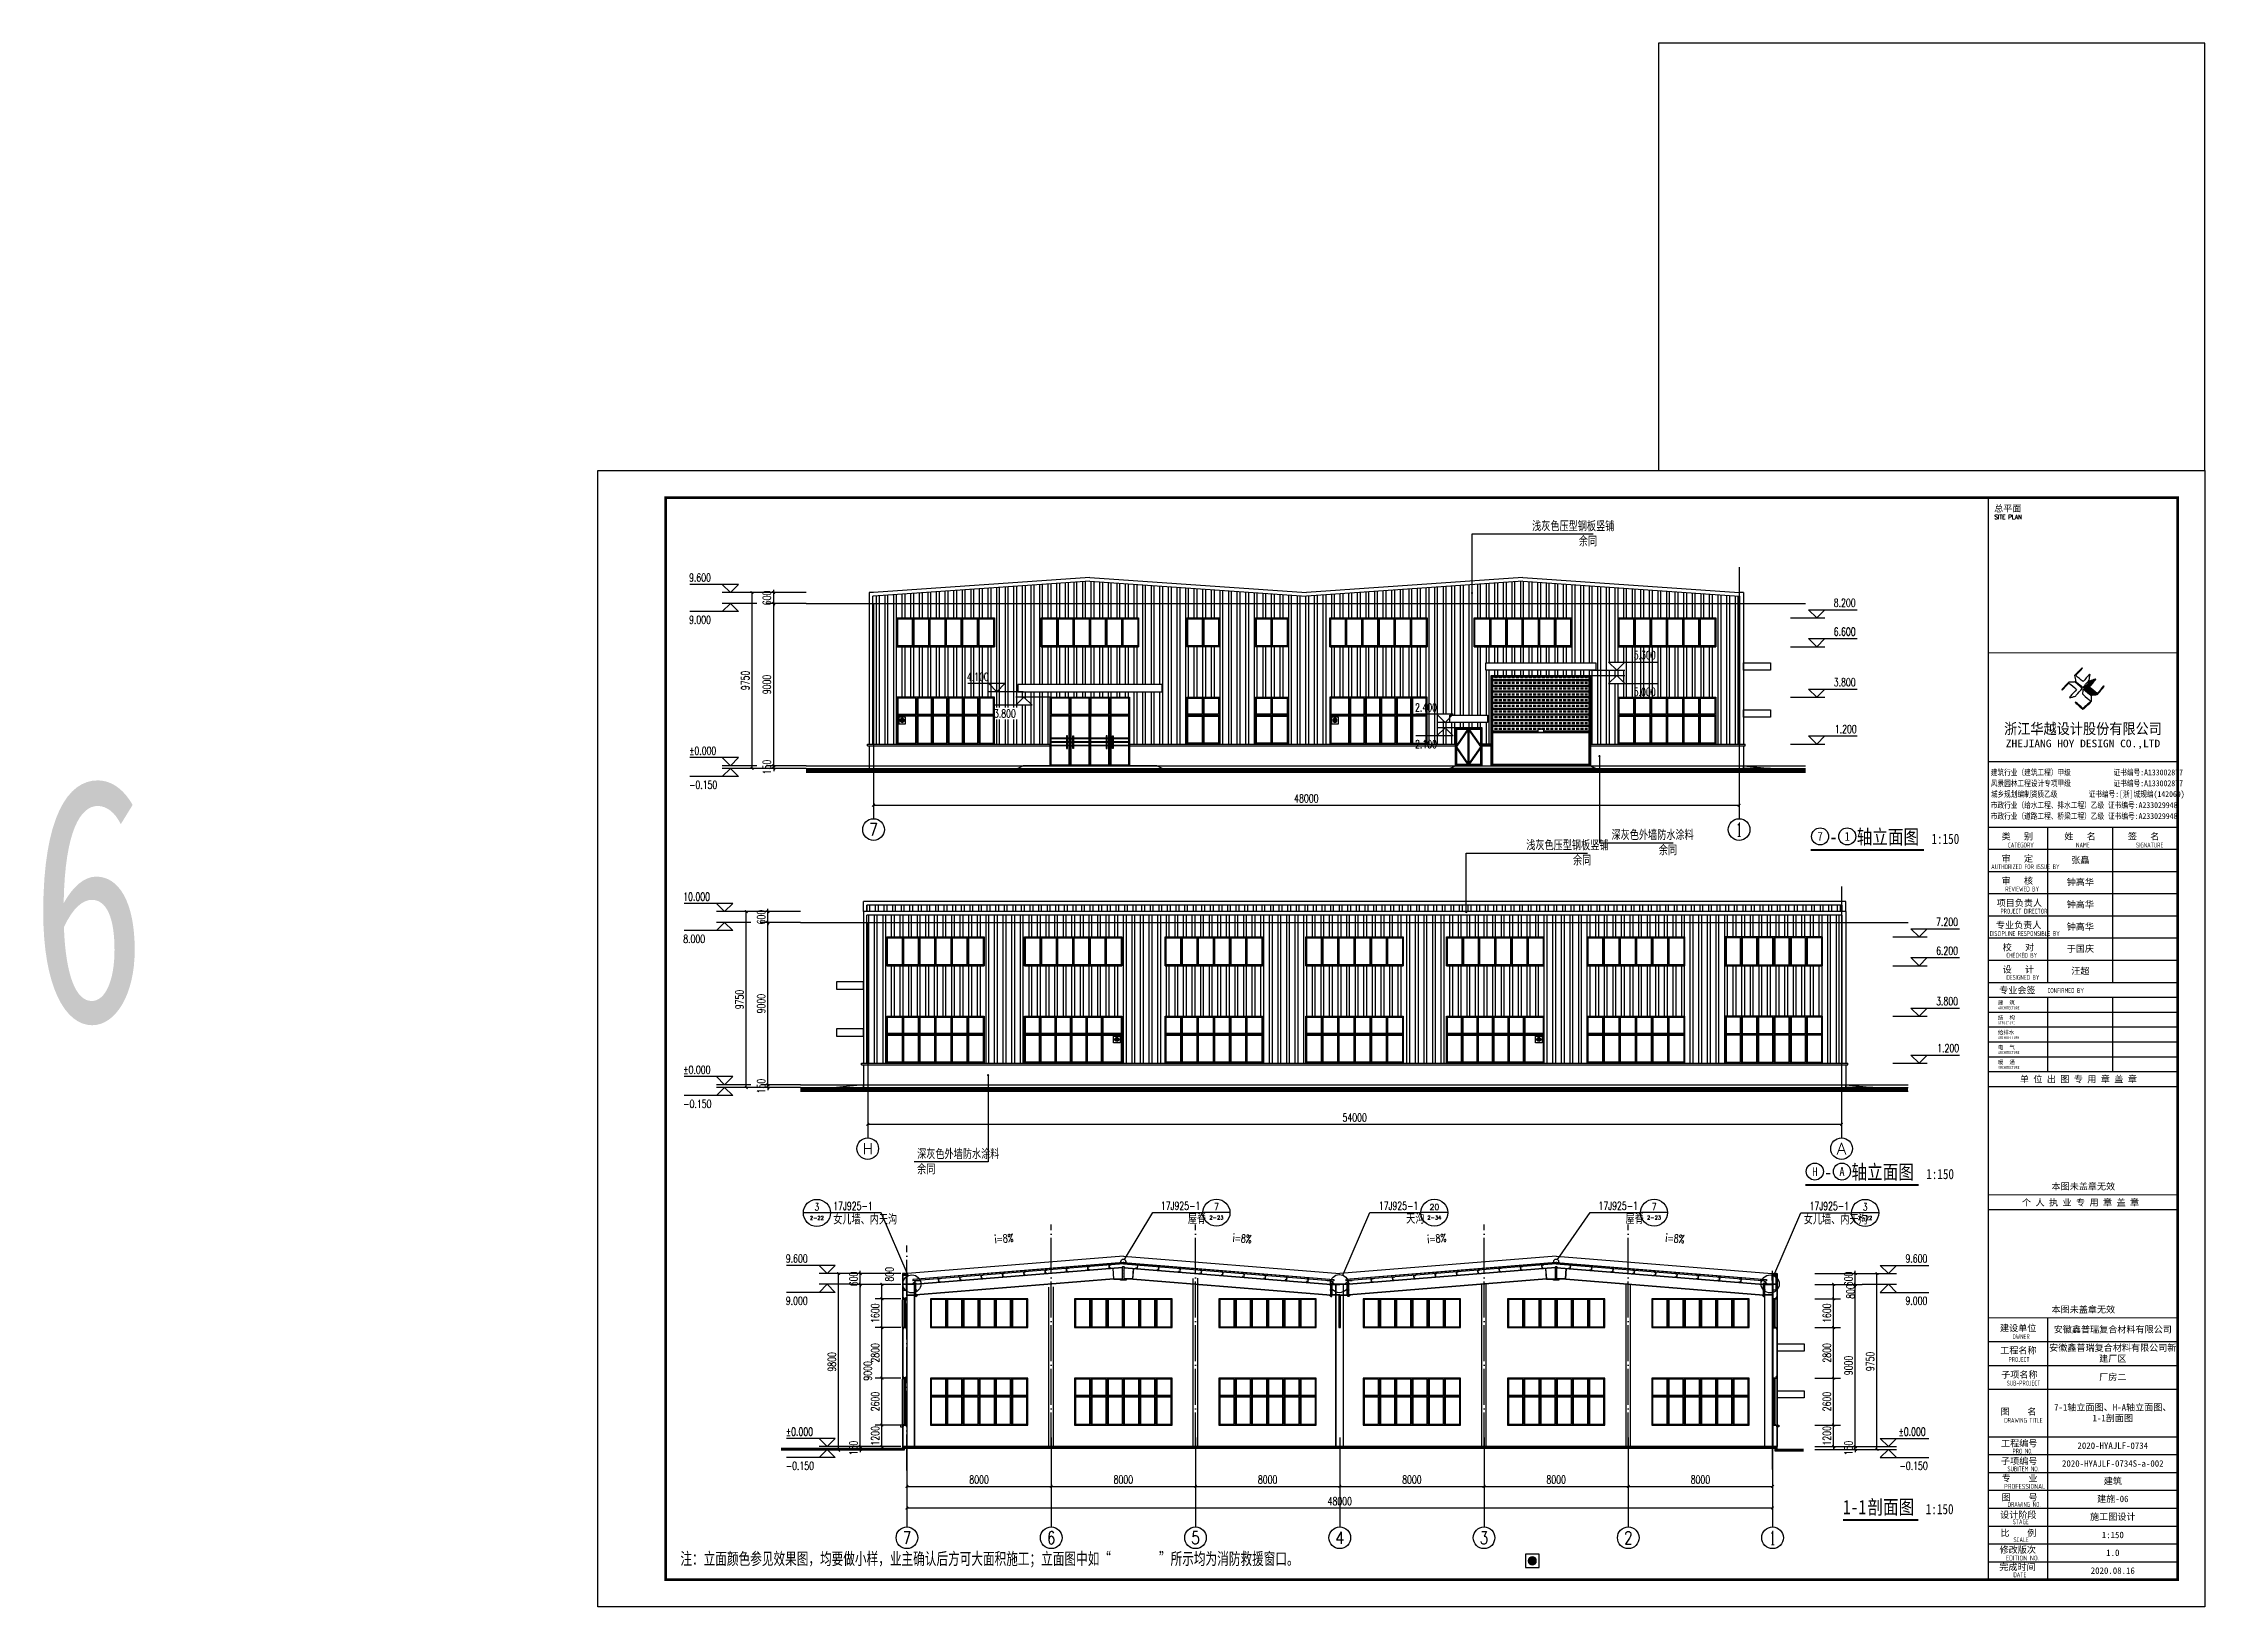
# Model space of a CAD drawing. Header units: millimetres. Extents: x 4455189 to 4808172, y 18512388 to 19204582.
# Drawn here: x 4667114 to 4786974, y 18556210 to 18642898 of the extents above; entities that cross this region are included whole.
import ezdxf
from ezdxf.enums import TextEntityAlignment as Align

# ---------------------------------------------------------------- set-up
doc = ezdxf.new("R2010")
doc.units = ezdxf.units.MM
doc.header["$LTSCALE"] = 1000
doc.header["$MEASUREMENT"] = 0
doc.linetypes.add('DOTE', pattern=[2.42, 2, -0.2, 0.02, -0.2])
doc.layers.get('Defpoints').update_dxf_attribs({"color": 1})
doc.layers.add('0 - 已设计道路边线', color=150, linetype='Continuous', lineweight=50)
for name, color, linetype in [('0 - 立面线', 7, 'Continuous'), ('0 - 转弯半径', 10, 'Continuous'), ('AXIS_TEXT', 7, 'Continuous'), ('AXIS_外部', 171, 'Continuous'), ('COLUMN', 2, 'Continuous'), ('DIM_IDEN', 171, 'Continuous'), ('DIM_LEAD', 145, 'Continuous'), ('DIM_SYMB', 165, 'Continuous'), ('DOTE', 250, 'DOTE'), ('PUB_DIM', 161, 'Continuous'), ('PUB_TEXT', 7, 'Continuous'), ('PUB_TITLE', 4, 'Continuous'), ('PUB_WALL', 9, 'Continuous'), ('TK', 4, 'Continuous'), ('WALL', 9, 'Continuous'), ('WINDOW', 140, 'Continuous'), ('YS', 130, 'Continuous'), ('校对', 1, 'Continuous'), ('梁柱', 3, 'Continuous'), ('窗', 132, 'Continuous'), ('立面线条', 7, 'Continuous'), ('立面门窗', 144, 'Continuous'), ('门', 6, 'Continuous')]:
    doc.layers.add(name, color=color, linetype=linetype)
doc.styles.add('-宋体', font='', dxfattribs={"width": 0.8})
doc.styles.add('_TCH_AXIS', font='COMPLEX', dxfattribs={"bigfont": 'GBCBIG'})
doc.styles.add('_TCH_DIM', font='SIMPLEX', dxfattribs={"bigfont": 'GBCBIG'})
doc.styles.add('_TCH_DIM_T3', font='SIMPLEX', dxfattribs={"width": 0.705882, "bigfont": 'GBCBIG'})
doc.styles.add('_TCH_LABEL', font='COMPLEX', dxfattribs={"bigfont": 'GBCBIG'})
doc.styles.add('COMPLEX', font='COMPLEX')
doc.styles.add('HT', font='simhei.ttf', dxfattribs={"width": 0.7})
doc.styles.add('ROMANS', font='romans', dxfattribs={"width": 0.65, "height": 231.275})
doc.styles.add('TSSD_REIN', font='tssdeng.shx', dxfattribs={"width": 0.7, "bigfont": 'tssdchn.shx'})
doc.styles.add('YAYA', font='', dxfattribs={"width": 0.8, "height": 1})
doc.styles.add('图签宋体', font='', dxfattribs={"height": 300})
doc.styles.add('图签黑体', font='simhei.ttf', dxfattribs={"height": 550})
doc.styles.get('-宋体').set_extended_font_data('SimSun')
doc.styles.get('YAYA').set_extended_font_data('SimSun')
doc.styles.get('图签宋体').set_extended_font_data('NSimSun')
doc.dimstyles.new('_TCH_ARCH&&150', dxfattribs={"dimtxt": 446.25, "dimasz": 150, "dimexe": 375, "dimexo": 450, "dimgap": 150, "dimtad": 1, "dimdec": 0, "dimzin": 0, "dimdsep": 46, "dimtxsty": '_TCH_DIM_T3', "dimblk": 'ARCHTICK', "dimcen": 0.09, "dimclrt": 7, "dimazin": 2, "dimtfac": 1, "dimtdec": 0, "dimtix": 1, "dimtmove": 2, "dimatfit": 3, "dimfxl": 0, "dimtolj": 1, "dimtzin": 0, "dimarcsym": 0})

msp = doc.modelspace()

# ---------------------------------------------------------------- texts
at = {"layer": 'PUB_TEXT'}
for s, style, p in [('浅灰色压型钢板竖铺', '_TCH_DIM', (4749673.4, 18615847.6)), ('余同', '_TCH_DIM', (4752264.9, 18615007.6)), ('深灰色外墙防水涂料', '_TCH_DIM', (4754078.1, 18598724.3)), ('浅灰色压型钢板竖铺', '_TCH_DIM', (4749351.3, 18598157.4)), ('余同', '_TCH_DIM', (4751942.8, 18597317.4)), ('余同', '_TCH_DIM', (4756697.5, 18597884.3)), ('余同', '_TCH_DIM', (4715574.5, 18580194)), ('深灰色外墙防水涂料', '_TCH_DIM', (4715574.5, 18581034)), ('女儿墙、内天沟', '_TCH_LABEL', (4710921.9, 18577410.7)), ('屋脊', '_TCH_LABEL', (4730586.2, 18577435.9)), ('天沟', '_TCH_LABEL', (4742689.1, 18577452.6)), ('屋脊', '_TCH_LABEL', (4754853.4, 18577435.9)), ('女儿墙、内天沟', '_TCH_LABEL', (4764739.5, 18577410.7))]:
    msp.add_text(s, height=506.38, dxfattribs=dict(at, style=style)).set_placement(p)
for s, height, style, width, p in [('9.600', 446.25, '_TCH_DIM', 0.705882, (4702924.5, 18613049.1)), ('8.200', 446.25, '_TCH_DIM', 0.705882, (4766399.8, 18611649.1)), ('9.000', 446.25, '_TCH_DIM', 0.705882, (4702924.5, 18610709.1)), ('6.600', 446.25, '_TCH_DIM', 0.705882, (4766399.8, 18610049.1)), ('5.300', 446.25, '_TCH_DIM', 0.705882, (4755311.2, 18608749.1)), ('4.100', 446.25, '_TCH_DIM', 0.705882, (4718330.2, 18607549.1)), ('5.000', 446.25, '_TCH_DIM', 0.705882, (4755311.2, 18606709.1)), ('3.800', 446.25, '_TCH_DIM', 0.705882, (4766399.8, 18607249.1)), ('3.800', 446.25, '_TCH_DIM', 0.705882, (4719830.2, 18605509.1)), ('2.400', 446.25, '_TCH_DIM', 0.705882, (4743183.7, 18605849.1)), ('1.200', 446.25, '_TCH_DIM', 0.705882, (4766459.8, 18604649.1)), ('%%P0.000', 446.25, '_TCH_DIM', 0.705882, (4702924.5, 18603449.1)), ('2.100', 446.25, '_TCH_DIM', 0.705882, (4743183.7, 18603809.1)), ('6', 13519, 'HT', 0.7, (4666405.7, 18588673.4)), ('-0.150', 446.25, '_TCH_DIM', 0.705882, (4702924.5, 18601559.1)), ('-', 793, 'YAYA', 0.8, (4766169.6, 18598503.2)), ('轴立面图', 793.04, 'YAYA', 0.8, (4767673.3, 18598503.2)), ('1:150', 566.46, 'YAYA', 0.8, (4771819.3, 18598503.2)), ('10.000', 446.25, '_TCH_DIM', 0.705882, (4702602.4, 18595358.8)), ('7.200', 446.25, '_TCH_DIM', 0.705882, (4772077.7, 18593958.8)), ('8.000', 446.25, '_TCH_DIM', 0.705882, (4702602.4, 18593018.8)), ('6.200', 446.25, '_TCH_DIM', 0.705882, (4772077.7, 18592358.8)), ('3.800', 446.25, '_TCH_DIM', 0.705882, (4772077.7, 18589558.8)), ('1.200', 446.25, '_TCH_DIM', 0.705882, (4772137.7, 18586958.8)), ('%%P0.000', 446.25, '_TCH_DIM', 0.705882, (4702602.4, 18585758.8)), ('-0.150', 446.25, '_TCH_DIM', 0.705882, (4702602.4, 18583868.8)), ('轴立面图', 793.04, 'YAYA', 0.8, (4767381.1, 18579919.3)), ('-', 793, 'YAYA', 0.8, (4765877.4, 18579919.3)), ('1:150', 566.46, 'YAYA', 0.8, (4771527, 18579919.3)), ('17J925-1', 446.25, '_TCH_LABEL', 0.705882, (4710921.9, 18578206)), ('17J925-1', 446.25, '_TCH_LABEL', 0.705882, (4729087, 18578220)), ('17J925-1', 446.25, '_TCH_LABEL', 0.705882, (4741173.2, 18578220)), ('17J925-1', 446.25, '_TCH_LABEL', 0.705882, (4753354.2, 18578220)), ('17J925-1', 446.25, '_TCH_LABEL', 0.705882, (4765061, 18578206)), ('9.600', 446.25, '_TCH_DIM', 0.705882, (4708289, 18575294.7)), ('9.600', 446.25, '_TCH_DIM', 0.705882, (4770377.3, 18575294.7)), ('9.000', 446.25, '_TCH_DIM', 0.705882, (4708289, 18572954.7)), ('9.000', 446.25, '_TCH_DIM', 0.705882, (4770377.3, 18572954.7)), ('%%P0.000', 446.25, '_TCH_DIM', 0.705882, (4708289, 18565694.7)), ('%%P0.000', 446.25, '_TCH_DIM', 0.705882, (4769987.3, 18565694.7)), ('-0.150', 446.25, '_TCH_DIM', 0.705882, (4708289, 18563804.7)), ('-0.150', 446.25, '_TCH_DIM', 0.705882, (4770047.3, 18563804.7)), ('1-1', 793.04, 'YAYA', 0.8, (4766906.2, 18561341.6)), ('剖面图', 793.04, 'YAYA', 0.8, (4768267.2, 18561341.6)), ('1:150', 566.46, 'YAYA', 0.8, (4771502.3, 18561341.6)), ('注：立面颜色参见效果图，均要做小样，业主确认后方可大面积施工；立面图中如“', 675.949, 'HT', 0.7, (4702443.6, 18558538.5)), ('”所示均为消防救援窗口。', 675.949, 'HT', 0.7, (4728983.4, 18558538.5))]:
    msp.add_text(s, height=height, dxfattribs=dict(at, style=style, width=width)).set_placement(p)
at = {"layer": 'PUB_TEXT', "style": 'YAYA'}
for s, height, width, p, p2 in [('7', 487.9, 1.034682, (4765500.2, 18598679.2), (4765789.1, 18598679.2)), ('1', 488.7, 1.028736, (4767004.5, 18598678.9), (4767292.1, 18598678.9)), ('H', 486.4, 1.046784, (4765206.7, 18580096.1), (4765498, 18580096.1)), ('A', 489.4, 1.022857, (4766712.9, 18580094.6), (4766999.2, 18580094.6))]:
    msp.add_text(s, height=height, dxfattribs=dict(at, width=width)).set_placement(p, p2, align=Align.FIT)
at = {"layer": 'PUB_TEXT', "style": '_TCH_LABEL'}
for s, height, p, p2 in [('3', 391.5, (4709883.9, 18578187.3), (4710144.9, 18578187.3)), ('7', 391.5, (4732039, 18578201.3), (4732300, 18578201.3)), ('20', 329.48, (4743989, 18578211.1), (4744522.4, 18578211.1)), ('7', 391.5, (4756306.2, 18578201.3), (4756567.2, 18578201.3)), ('3', 391.5, (4768013, 18578187.3), (4768274, 18578187.3)), ('2-22', 204.59, (4709624.7, 18577669.4), (4710404, 18577669.4)), ('2-23', 204.59, (4731779.9, 18577683.4), (4732559.2, 18577683.4)), ('2-34', 202.68, (4743864.8, 18577684.9), (4744646.6, 18577684.9)), ('2-23', 204.59, (4756047, 18577683.4), (4756826.4, 18577683.4)), ('2-22', 204.59, (4767753.8, 18577669.4), (4768533.2, 18577669.4))]:
    msp.add_text(s, height=height, dxfattribs=at).set_placement(p, p2, align=Align.FIT)
at = {"layer": 'PUB_TEXT', "style": '_TCH_DIM', "width": 0.705882}
for rotation, p in [(4.504963, (4719881.8, 18576364.1)), (355.495037, (4733056.9, 18576448.9)), (355.495037, (4733057.8, 18576448.9)), (4.504963, (4743881.8, 18576364.1)), (355.495037, (4757056.9, 18576448.9))]:
    msp.add_text('i=8%', height=446.25, rotation=rotation, dxfattribs=at).set_placement(p)

# ---------------------------------------------------------------- blocks, each defined once
blk = doc.blocks.new('A$C474D48D3')
h = blk.add_hatch(color=1)
edge = h.paths.add_edge_path()
edge.add_arc((-125, -125), 75, 0, 360)
blk.add_lwpolyline([(-250, 0), (0, 0), (0, -250), (-250, -250)], close=True)
blk.add_circle((-125, -125), 75)
blk = doc.blocks.new('A$C6E6B7AEC')
at = {"layer": 'YS'}
for p, q in [((0, 0), (0, 75)), ((0, 75), (20, 75)), ((2, 2), (2, 72)), ((2, 72), (20, 72)), ((198, 2), (2, 2)), ((20, 72), (20, 75)), ((180, 75), (200, 75)), ((180, 72), (180, 75)), ((180, 72), (198, 72)), ((198, 72), (198, 2)), ((200, 75), (200, 0)), ((200, 0), (0, 0))]:
    blk.add_line(p, q, dxfattribs=at)
blk = doc.blocks.new('A$C25862AEB')
at = {"layer": 'YS'}
for p, q in [((200, 75), (0, 75)), ((0, 75), (0, 0)), ((0, 0), (20, 0)), ((198, 72), (2, 72)), ((2, 72), (2, 2)), ((2, 2), (20, 2)), ((205, 81), (5, 81)), ((5, 81), (5, 75)), ((205, 75), (5, 75)), ((20, 2), (20, 0)), ((180, 2), (198, 2)), ((180, 2), (180, 0)), ((180, 0), (200, 0)), ((198, 2), (198, 72)), ((200, 0), (200, 75))]:
    blk.add_line(p, q, dxfattribs=at)
blk = doc.blocks.new('A$C6EE6551E')
at = {"layer": 'COLUMN'}
blk.add_hatch(color=256, dxfattribs=at).paths.add_polyline_path([(5, 195), (75, 200), (77, 175), (82, 175), (80, 205), (0, 200), (13, 0), (93, 5), (91, 35), (86, 35), (88, 10), (18, 5)])
blk.add_lwpolyline([(93, 5), (13, 0), (0, 200), (80, 205), (82, 175), (77, 175), (75, 200), (5, 195), (18, 5), (88, 10), (86, 35), (91, 35)], close=True, dxfattribs=at)
blk = doc.blocks.new('A$C053D6479')
at = {"layer": 'PUB_TITLE'}
h = blk.add_hatch(color=256, dxfattribs=at)
h.dxf.hatch_style = 1
edge = h.paths.add_edge_path()
edge.add_spline(control_points=[(1026, 827), (1105, 920), (1188, 1008), (1266, 1102)], knot_values=[13, 13, 13, 13, 14, 14, 14, 14], degree=3, periodic=0)
edge.add_spline(control_points=[(1266, 1102), (1258, 1111), (1249, 1119), (1239, 1116)], knot_values=[12, 12, 12, 12, 13, 13, 13, 13], degree=3, periodic=0)
edge.add_spline(control_points=[(1239, 1116), (1210, 1107), (1179, 1092), (1144, 1077)], knot_values=[11, 11, 11, 11, 12, 12, 12, 12], degree=3, periodic=0)
edge.add_spline(control_points=[(1144, 1077), (1109, 1063), (1069, 1053), (1047, 1038)], knot_values=[10, 10, 10, 10, 11, 11, 11, 11], degree=3, periodic=0)
edge.add_spline(control_points=[(1047, 1038), (1028, 1026), (1007, 992), (991, 972)], knot_values=[9, 9, 9, 9, 10, 10, 10, 10], degree=3, periodic=0)
edge.add_spline(control_points=[(991, 972), (942, 913), (899, 868), (849, 810)], knot_values=[8, 8, 8, 8, 9, 9, 9, 9], degree=3, periodic=0)
edge.add_spline(control_points=[(849, 810), (842, 801), (822, 776), (822, 775)], knot_values=[7, 7, 7, 7, 8, 8, 8, 8], degree=3, periodic=0)
edge.add_spline(control_points=[(822, 775), (823, 771), (848, 752), (859, 744)], knot_values=[6, 6, 6, 6, 7, 7, 7, 7], degree=3, periodic=0)
edge.add_spline(control_points=[(859, 744), (949, 670), (1035, 592), (1122, 521)], knot_values=[5, 5, 5, 5, 6, 6, 6, 6], degree=3, periodic=0)
edge.add_spline(control_points=[(1122, 521), (1153, 527), (1185, 530), (1217, 533)], knot_values=[4, 4, 4, 4, 5, 5, 5, 5], degree=3, periodic=0)
edge.add_spline(control_points=[(1217, 533), (1246, 535), (1293, 532), (1316, 542)], knot_values=[3, 3, 3, 3, 4, 4, 4, 4], degree=3, periodic=0)
edge.add_spline(control_points=[(1316, 542), (1327, 547), (1338, 565), (1349, 579)], knot_values=[2, 2, 2, 2, 3, 3, 3, 3], degree=3, periodic=0)
edge.add_spline(control_points=[(1349, 579), (1423, 670), (1507, 759), (1572, 848)], knot_values=[1, 1, 1, 1, 2, 2, 2, 2], degree=3, periodic=0)
edge.add_spline(control_points=[(1572, 848), (1564, 852), (1561, 861), (1551, 862)], knot_values=[0, 0, 0, 0, 1, 1, 1, 1], degree=3, periodic=0)
edge.add_spline(control_points=[(1551, 862), (1469, 769), (1393, 671), (1310, 579)], knot_values=[15, 15, 15, 15, 16, 16, 16, 16], degree=3, periodic=0)
edge.add_spline(control_points=[(1310, 579), (1216, 662), (1118, 742), (1026, 827)], knot_values=[14, 14, 14, 14, 15, 15, 15, 15], degree=3, periodic=0)
at = {"layer": 'TK'}
for points, knots in [([(555, 949), (624, 891), (699, 833), (760, 773), (689, 691), (614, 604), (539, 517), (529, 505), (516, 487), (506, 482), (492, 475), (469, 472), (452, 467), (416, 456), (383, 448), (342, 438), (323, 433), (297, 422), (293, 440), (291, 452), (313, 470), (322, 480), (400, 566), (477, 652), (553, 736), (460, 815), (366, 894), (270, 970), (183, 883), (101, 791), (16, 703), (-18, 714), (9, 735), (28, 755), (103, 838), (192, 930), (266, 1005), (319, 1009), (387, 1005), (442, 1007), (456, 1008), (472, 1011), (485, 1007), (507, 1000), (534, 967), (555, 949)], [0, 0, 0, 0, 1, 1, 1, 2, 2, 2, 3, 3, 3, 4, 4, 4, 5, 5, 5, 6, 6, 6, 7, 7, 7, 8, 8, 8, 9, 9, 9, 10, 10, 10, 11, 11, 11, 12, 12, 12, 13, 13, 13, 14, 14, 14, 15, 15, 15, 15]), ([(1031, 1298), (1066, 1286), (1054, 1262), (1045, 1224), (1036, 1188), (1031, 1158), (1024, 1121), (1020, 1104), (1017, 1085), (1012, 1071), (1004, 1052), (976, 1026), (956, 1003), (906, 946), (866, 899), (814, 839), (806, 829), (789, 806), (787, 806), (777, 804), (728, 856), (719, 864), (651, 922), (580, 978), (514, 1036), (509, 1106), (488, 1176), (479, 1247), (570, 1343), (663, 1436), (758, 1526), (764, 1523), (768, 1518), (774, 1515), (693, 1422), (599, 1343), (520, 1249), (607, 1171), (698, 1096), (789, 1021), (874, 1109), (950, 1206), (1031, 1298)], [0, 0, 0, 0, 1, 1, 1, 2, 2, 2, 3, 3, 3, 4, 4, 4, 5, 5, 5, 6, 6, 6, 7, 7, 7, 8, 8, 8, 9, 9, 9, 10, 10, 10, 11, 11, 11, 12, 12, 12, 13, 13, 13, 14, 14, 14, 14]), ([(1551, 862), (1561, 861), (1564, 852), (1572, 848), (1507, 759), (1423, 670), (1349, 579), (1338, 565), (1327, 547), (1316, 542), (1293, 532), (1246, 535), (1217, 533), (1185, 530), (1153, 527), (1122, 521), (1035, 592), (949, 670), (859, 744), (848, 752), (823, 771), (822, 775), (822, 776), (842, 801), (849, 810), (899, 868), (942, 913), (991, 972), (1007, 992), (1028, 1026), (1047, 1038), (1069, 1053), (1109, 1063), (1144, 1077), (1179, 1092), (1210, 1107), (1239, 1116), (1249, 1119), (1258, 1111), (1266, 1102), (1188, 1008), (1105, 920), (1026, 827), (1118, 742), (1216, 662), (1310, 579), (1393, 671), (1469, 769), (1551, 862)], [0, 0, 0, 0, 1, 1, 1, 2, 2, 2, 3, 3, 3, 4, 4, 4, 5, 5, 5, 6, 6, 6, 7, 7, 7, 8, 8, 8, 9, 9, 9, 10, 10, 10, 11, 11, 11, 12, 12, 12, 13, 13, 13, 14, 14, 14, 15, 15, 15, 16, 16, 16, 16]), ([(1097, 490), (1100, 425), (1106, 361), (1107, 294), (1018, 207), (925, 121), (830, 33), (818, 21), (800, 0), (787, 0), (768, -1), (725, 49), (712, 60), (662, 103), (616, 143), (568, 186), (545, 207), (518, 224), (499, 250), (501, 259), (511, 261), (516, 267), (609, 192), (696, 111), (785, 33), (883, 118), (977, 208), (1070, 298), (992, 373), (892, 456), (803, 534), (791, 544), (768, 561), (766, 569), (761, 588), (776, 634), (780, 655), (785, 690), (788, 721), (795, 746), (897, 661), (998, 576), (1097, 490)], [0, 0, 0, 0, 1, 1, 1, 2, 2, 2, 3, 3, 3, 4, 4, 4, 5, 5, 5, 6, 6, 6, 7, 7, 7, 8, 8, 8, 9, 9, 9, 10, 10, 10, 11, 11, 11, 12, 12, 12, 13, 13, 13, 14, 14, 14, 14])]:
    blk.add_open_spline(points, degree=3, knots=knots, dxfattribs=at)
blk = doc.blocks.new('GeYuanFrame_60655677', base_point=(18.76, 4.34))
at = {"layer": 'PUB_TITLE'}
for points in [[(554.76, 235.14), (554.76, 292.54)], [(578.76, 235.14), (578.76, 292.54)], [(554.76, 202.14), (554.76, 229.64)], [(578.76, 202.14), (578.76, 229.64)], [(554.76, 14.34), (554.76, 111.14)]]:
    blk.add_lwpolyline(points, dxfattribs=at)
at = {"layer": 'TK'}
for p, q in [((43.76, 414.34), (602.76, 414.34)), ((532.76, 316.74), (602.76, 316.74)), ((532.76, 284.34), (602.76, 284.34)), ((532.76, 276.14), (602.76, 276.14)), ((532.76, 267.94), (602.76, 267.94)), ((532.76, 259.74), (602.76, 259.74)), ((532.76, 251.54), (602.76, 251.54)), ((532.76, 243.34), (602.76, 243.34)), ((532.76, 235.14), (602.76, 235.14)), ((532.76, 235.14), (602.76, 235.14)), ((532.76, 102.34), (602.76, 102.34)), ((532.76, 93.54), (602.76, 93.54)), ((532.76, 84.74), (554.76, 84.74)), ((532.76, 84.74), (602.76, 84.74)), ((532.76, 67.18), (602.76, 67.18)), ((532.76, 67.14), (602.76, 67.14)), ((532.76, 60.58), (602.76, 60.58)), ((532.76, 53.98), (602.76, 53.98)), ((532.76, 47.38), (602.76, 47.38)), ((532.76, 40.78), (602.76, 40.78)), ((532.76, 34.18), (602.76, 34.18)), ((532.76, 27.58), (602.76, 27.58)), ((532.76, 20.98), (602.76, 20.98)), ((532.76, 14.34), (602.76, 14.34))]:
    blk.add_line(p, q, dxfattribs=at)
for points in [[(18.76, 424.34), (612.76, 424.34), (612.76, 4.34), (18.76, 4.34), (18.76, 424.34)], [(532.76, 292.54), (602.76, 292.54)], [(532.76, 235.14), (602.76, 235.14)], [(532.76, 229.64), (602.76, 229.64)], [(532.76, 224.14), (602.76, 224.14)], [(532.76, 218.64), (602.76, 218.64)], [(532.76, 213.14), (602.76, 213.14)], [(532.76, 207.64), (602.76, 207.64)], [(532.76, 202.14), (602.76, 202.14)], [(532.76, 196.64), (602.76, 196.64)], [(532.76, 151.14), (602.76, 151.14)]]:
    blk.add_lwpolyline(points, dxfattribs=at)
at = {"layer": 'TK', "const_width": 1}
blk.add_lwpolyline([(602.76, 414.34), (43.76, 414.34), (43.76, 14.34), (602.76, 14.34)], close=True, dxfattribs=at)
at = {"layer": 'TK'}
for points, const_width in [([(532.76, 414.34), (532.76, 14.34)], 0.4), ([(532.76, 356.95), (602.76, 356.95)], 0.35), ([(532.76, 292.54), (602.76, 292.54)], 0.35), ([(532.76, 292.54), (602.76, 292.54)], 0.35), ([(532.76, 235.14), (602.76, 235.14)], 0.35), ([(532.76, 202.14), (602.76, 202.14)], 0.35), ([(532.76, 156.64), (602.76, 156.64)], 0.35), ([(532.76, 111.14), (602.76, 111.14)], 0.35), ([(532.76, 67.18), (602.76, 67.18)], 0.35)]:
    blk.add_lwpolyline(points, dxfattribs=dict(at, const_width=const_width))
at = {"layer": 'PUB_TITLE', "xscale": 0.01000000000021828, "yscale": 0.01000000000021828, "zscale": 0.01}
blk.add_blockref('A$C053D6479', (559.86, 336.08), dxfattribs=at)
at = {"layer": 'TK', "style": '图签宋体'}
for s, height, p in [('总平面', 2.4, (534.9, 409.1)), ('类   别', 2.4, (537.65, 287.9)), ('姓   名', 2.4, (560.87, 287.9)), ('签   名', 2.4, (584.35, 287.9)), ('审   定', 2.4, (537.65, 279.7)), ('审   核', 2.4, (537.65, 271.5)), ('项目负责人', 2.4, (535.8, 263.3)), ('专业负责人', 2.4, (535.56, 255.1)), ('校   对', 2.4, (538.06, 246.9)), ('设   计', 2.4, (538.03, 238.7)), ('专业会签', 2.4, (536.79, 231.05)), ('建  筑', 1.44, (536.28, 226.92)), ('结  构', 1.44, (536.28, 221.42)), ('给排水', 1.44, (536.28, 215.92)), ('电  气', 1.44, (536.28, 210.42)), ('暖  通', 1.44, (536.28, 204.92)), ('单 位 出 图 专 用 章 盖 章', 2.4, (544.39, 198.16)), ('本图未盖章无效', 2.4, (556.1, 158.51)), ('个 人 执 业 专 用 章 盖 章', 2.4, (545.19, 152.58)), ('本图未盖章无效', 2.4, (556.1, 113.01)), ('建设单位', 2.4, (537.06, 106.14)), ('工程名称', 2.4, (537.14, 97.93)), ('子项名称', 2.4, (537.52, 88.95)), ('图    名', 2.4, (537.3, 75.3)), ('工程编号', 2.4, (537.44, 63.58)), ('子项编号', 2.4, (537.44, 57)), ('专    业', 2.4, (537.68, 50.69)), ('图    号', 2.4, (537.69, 43.58)), ('设计阶段', 2.4, (537.12, 37.12)), ('比    例', 2.4, (537.26, 30.44)), ('修改版次', 2.4, (536.91, 24.22)), ('完成时间', 2.4, (536.79, 17.83))]:
    blk.add_text(s, height=height, dxfattribs=at).set_placement(p)
at = {"layer": 'TK'}
for s, height, style, width, p in [('SITE PLAN', 1.697, 'ROMANS', 0.76, (535.02, 406.31)), ('建筑行业（建筑工程）甲级           证书编号:A133002877', 2.2, '-宋体', 0.8, (533.67, 311.64)), ('风景园林工程设计专项甲级           证书编号:A133002877', 2.2, '-宋体', 0.8, (533.67, 307.62)), ('城乡规划编制资质乙级        证书编号:[浙]城规编(142069)', 2.2, '-宋体', 0.8, (533.67, 303.63)), ('市政行业（给水工程、排水工程）乙级 证书编号:A233029948', 2.2, '-宋体', 0.8, (533.67, 299.55)), ('市政行业（道路工程、桥梁工程）乙级 证书编号:A233029948', 2.2, '-宋体', 0.8, (533.67, 295.5)), ('CATEGORY', 1.8, 'TSSD_REIN', 0.7, (539.99, 284.98)), ('NAME', 1.8, 'TSSD_REIN', 0.7, (565.18, 284.98)), ('SIGNATURE', 1.8, 'TSSD_REIN', 0.7, (587.34, 284.98)), ('AUTHORIZED FOR ISSUE BY', 1.8, 'TSSD_REIN', 0.7, (533.79, 276.98)), ('REVIEWED BY', 1.8, 'TSSD_REIN', 0.7, (539.03, 268.72)), ('PROJECT DIRECTOR', 1.8, 'TSSD_REIN', 0.7, (537.22, 260.55)), ('DISCIPLINE RESPONSIBLE BY', 1.8, 'TSSD_REIN', 0.7, (533.25, 252.28)), ('CHECKED BY', 1.8, 'TSSD_REIN', 0.7, (539.42, 244.25)), ('DESIGNED BY', 1.8, 'TSSD_REIN', 0.7, (539.43, 236.08)), ('CONFIRMED BY', 1.8, 'TSSD_REIN', 0.7, (554.61, 231.23)), ('ARCHITECTURE', 1.08, 'TSSD_REIN', 0.7, (536.32, 225.15)), ('STRUCTURE', 1.08, 'TSSD_REIN', 0.7, (536.32, 219.65)), ('ARCHITECTURE', 1.08, 'TSSD_REIN', 0.7, (536.32, 214.15)), ('ARCHITECTURE', 1.08, 'TSSD_REIN', 0.7, (536.32, 208.65)), ('ARCHITECTURE', 1.08, 'TSSD_REIN', 0.7, (536.32, 203.15)), ('OWNER', 1.8, 'TSSD_REIN', 0.7, (541.65, 103.29)), ('PROJECT', 1.8, 'TSSD_REIN', 0.7, (540.19, 94.83)), ('SUB-PROJECT', 1.8, 'TSSD_REIN', 0.7, (539.53, 86.11)), ('DRAWING TITLE', 1.8, 'TSSD_REIN', 0.7, (538.64, 72.34)), ('SUBITEM NO.', 1.8, 'TSSD_REIN', 0.7, (539.82, 54.39)), ('PRO N0.', 1.8, 'TSSD_REIN', 0.7, (541.68, 60.96)), ('PROFESSIONAL', 1.8, 'TSSD_REIN', 0.8, (538.55, 47.95)), ('DRAWING NO.', 1.8, 'TSSD_REIN', 0.7, (539.86, 41.26)), ('STAGE', 1.8, 'TSSD_REIN', 0.7, (541.76, 34.84)), ('SCALE', 1.8, 'TSSD_REIN', 0.7, (542.05, 28.23)), ('EDITION NO.', 1.8, 'TSSD_REIN', 0.8, (539.2, 21.45)), ('DATE', 1.8, 'TSSD_REIN', 0.7, (542, 15.26))]:
    blk.add_text(s, height=height, dxfattribs=dict(at, style=style, width=width)).set_placement(p)
for s, height, style, width, p in [('浙江华越设计股份有限公司', 3.96, 'HT', 0.9, (567.74, 328.97)), ('ZHEJIANG HOY DESIGN CO.,LTD', 2.8, '图签黑体', 1.11, (567.73, 323.1))]:
    blk.add_text(s, height=height, dxfattribs=dict(at, style=style, width=width)).set_placement(p, align=Align.MIDDLE)
at = {"layer": 'TK', "char_height": 2.4, "attachment_point": 5, "style": '图签宋体'}
for s, insert, width in [('张矗', (566.76, 280.21), 24), ('钟高华', (566.76, 272.04), 24), ('钟高华', (566.76, 263.84), 24), ('钟高华', (566.76, 255.57), 24), ('于国庆', (566.76, 247.44), 24), ('汪超', (566.76, 239.24), 24), ('安徽鑫普瑞复合材料有限公司', (578.76, 106.74), 48), ('安徽鑫普瑞复合材料有限公司新建厂区', (578.76, 97.94), 48), ('厂房二', (578.76, 89.14), 48), ('7-1轴立面图、H-A轴立面图、1-1剖面图', (578.76, 75.94), 48), ('2020-HYAJLF-0734', (578.76, 63.88), 48), ('2020-HYAJLF-0734S-a-002', (578.76, 57.28), 48), ('建筑', (578.76, 50.68), 48), ('建施-06', (578.76, 44.08), 48), ('施工图设计', (578.76, 37.48), 48), ('1:150', (578.76, 30.88), 48), ('1.0', (578.76, 24.28), 48), ('2020.08.16', (578.76, 17.69), 48)]:
    blk.add_mtext(s, dxfattribs=dict(at, insert=insert, width=width))
blk = doc.blocks.new('_ArchTick')
at = {"color": 0, "linetype": 'ByBlock', "const_width": 0.4}
blk.add_lwpolyline([(-0.5, -0.5), (0.5, 0.5)], dxfattribs=at)
blk = doc.blocks.new('*D92')
at = {"layer": 'Defpoints', "color": 0}
for p in [(4713620, 18566287), (4715120, 18566287), (4715120, 18565087)]:
    blk.add_point(p, dxfattribs=at)
at = {"layer": 'PUB_DIM', "color": 0, "lineweight": -2}
for p, q in [((4713620, 18566287), (4713620, 18566437)), ((4714670, 18566287), (4713245, 18566287)), ((4713620, 18565087), (4713620, 18566287)), ((4714670, 18565087), (4713245, 18565087)), ((4713620, 18565087), (4713620, 18564937))]:
    blk.add_line(p, q, dxfattribs=at)
at = {"layer": 'PUB_DIM', "color": 0, "lineweight": -2, "xscale": 150, "yscale": 150, "zscale": 150}
for p, rotation in [((4713620, 18566287), 270), ((4713620, 18565087), 90)]:
    blk.add_blockref('_ArchTick', p, dxfattribs=dict(at, rotation=rotation))
at = {"layer": 'PUB_DIM', "color": 7, "insert": (4713247, 18565687), "char_height": 446.2, "attachment_point": 5, "rotation": 90, "style": '_TCH_DIM_T3'}
blk.add_mtext('\\A1;1200', dxfattribs=at)
blk = doc.blocks.new('*D93')
at = {"layer": 'Defpoints', "color": 0}
for p in [(4713620, 18568888), (4715120, 18568888), (4715120, 18566287)]:
    blk.add_point(p, dxfattribs=at)
at = {"layer": 'PUB_DIM', "color": 0, "lineweight": -2}
for p, q in [((4714670, 18568888), (4713245, 18568888)), ((4713620, 18566287), (4713620, 18568888)), ((4714670, 18566287), (4713245, 18566287))]:
    blk.add_line(p, q, dxfattribs=at)
at = {"layer": 'PUB_DIM', "color": 0, "lineweight": -2, "xscale": 150, "yscale": 150, "zscale": 150}
for p, rotation in [((4713620, 18568888), 90), ((4713620, 18566287), 270)]:
    blk.add_blockref('_ArchTick', p, dxfattribs=dict(at, rotation=rotation))
at = {"layer": 'PUB_DIM', "color": 7, "insert": (4713247, 18567587), "char_height": 446.2, "attachment_point": 5, "rotation": 90, "style": '_TCH_DIM_T3'}
blk.add_mtext('\\A1;2600', dxfattribs=at)
blk = doc.blocks.new('*D94')
at = {"layer": 'Defpoints', "color": 0}
for p in [(4713620, 18571687), (4715120, 18571687), (4715120, 18568888)]:
    blk.add_point(p, dxfattribs=at)
at = {"layer": 'PUB_DIM', "color": 0, "lineweight": -2}
for p, q in [((4714670, 18571687), (4713245, 18571687)), ((4713620, 18568888), (4713620, 18571687)), ((4714670, 18568888), (4713245, 18568888))]:
    blk.add_line(p, q, dxfattribs=at)
at = {"layer": 'PUB_DIM', "color": 0, "lineweight": -2, "xscale": 150, "yscale": 150, "zscale": 150}
for p, rotation in [((4713620, 18571687), 90), ((4713620, 18568888), 270)]:
    blk.add_blockref('_ArchTick', p, dxfattribs=dict(at, rotation=rotation))
at = {"layer": 'PUB_DIM', "color": 7, "insert": (4713247, 18570287), "char_height": 446.2, "attachment_point": 5, "rotation": 90, "style": '_TCH_DIM_T3'}
blk.add_mtext('\\A1;2800', dxfattribs=at)
blk = doc.blocks.new('*D95')
at = {"layer": 'Defpoints', "color": 0}
for p in [(4713620, 18573287), (4715120, 18573287), (4715120, 18571687)]:
    blk.add_point(p, dxfattribs=at)
at = {"layer": 'PUB_DIM', "color": 0, "lineweight": -2}
for p, q in [((4714670, 18573287), (4713245, 18573287)), ((4713620, 18571687), (4713620, 18573287)), ((4714670, 18571687), (4713245, 18571687))]:
    blk.add_line(p, q, dxfattribs=at)
at = {"layer": 'PUB_DIM', "color": 0, "lineweight": -2, "xscale": 150, "yscale": 150, "zscale": 150}
for p, rotation in [((4713620, 18573287), 90), ((4713620, 18571687), 270)]:
    blk.add_blockref('_ArchTick', p, dxfattribs=dict(at, rotation=rotation))
at = {"layer": 'PUB_DIM', "color": 7, "insert": (4713247, 18572487), "char_height": 446.2, "attachment_point": 5, "rotation": 90, "style": '_TCH_DIM_T3'}
blk.add_mtext('\\A1;1600', dxfattribs=at)
blk = doc.blocks.new('*D96')
at = {"layer": 'Defpoints', "color": 0}
for p in [(4713620, 18574087), (4715120, 18574087), (4715120, 18573287)]:
    blk.add_point(p, dxfattribs=at)
at = {"layer": 'PUB_DIM', "color": 0, "lineweight": -2}
for p, q in [((4714670, 18574087), (4713245, 18574087)), ((4713620, 18573287), (4713620, 18574087)), ((4714670, 18573287), (4713245, 18573287))]:
    blk.add_line(p, q, dxfattribs=at)
at = {"layer": 'PUB_DIM', "color": 0, "lineweight": -2, "xscale": 150, "yscale": 150, "zscale": 150}
for p, rotation in [((4713620, 18574087), 90), ((4713620, 18573287), 270)]:
    blk.add_blockref('_ArchTick', p, dxfattribs=dict(at, rotation=rotation))
at = {"layer": 'PUB_DIM', "color": 7, "insert": (4714033, 18574642), "char_height": 446.2, "attachment_point": 5, "rotation": 90, "style": '_TCH_DIM_T3'}
blk.add_mtext('\\A1;800', dxfattribs=at)
blk = doc.blocks.new('*D97')
at = {"layer": 'Defpoints', "color": 0}
for p in [(4711220, 18574687), (4715120, 18574687), (4715120, 18564887)]:
    blk.add_point(p, dxfattribs=at)
at = {"layer": 'PUB_DIM', "color": 0, "lineweight": -2}
for p, q in [((4714670, 18574687), (4710845, 18574687)), ((4711220, 18564887), (4711220, 18574687)), ((4714670, 18564887), (4710845, 18564887))]:
    blk.add_line(p, q, dxfattribs=at)
at = {"layer": 'PUB_DIM', "color": 0, "lineweight": -2, "xscale": 150, "yscale": 150, "zscale": 150}
for p, rotation in [((4711220, 18574687), 90), ((4711220, 18564887), 270)]:
    blk.add_blockref('_ArchTick', p, dxfattribs=dict(at, rotation=rotation))
at = {"layer": 'PUB_DIM', "color": 7, "insert": (4710847, 18569787), "char_height": 446.2, "attachment_point": 5, "rotation": 90, "style": '_TCH_DIM_T3'}
blk.add_mtext('\\A1;9800', dxfattribs=at)
blk = doc.blocks.new('*D98')
at = {"layer": 'Defpoints', "color": 0}
for p in [(4712420, 18565087), (4715120, 18565087), (4715120, 18564937)]:
    blk.add_point(p, dxfattribs=at)
at = {"layer": 'PUB_DIM', "color": 0, "lineweight": -2}
for p, q in [((4712420, 18565087), (4712420, 18565237)), ((4714670, 18565087), (4712045, 18565087)), ((4714670, 18564937), (4712045, 18564937)), ((4712420, 18564937), (4712420, 18565087)), ((4712420, 18564937), (4712420, 18564787))]:
    blk.add_line(p, q, dxfattribs=at)
at = {"layer": 'PUB_DIM', "color": 0, "lineweight": -2, "xscale": 150, "yscale": 150, "zscale": 150}
for p, rotation in [((4712420, 18565087), 270), ((4712420, 18564937), 90)]:
    blk.add_blockref('_ArchTick', p, dxfattribs=dict(at, rotation=rotation))
at = {"layer": 'PUB_DIM', "color": 7, "insert": (4712047, 18565012), "char_height": 446.2, "attachment_point": 5, "rotation": 90, "style": '_TCH_DIM_T3'}
blk.add_mtext('\\A1;150', dxfattribs=at)
blk = doc.blocks.new('*D99')
at = {"layer": 'Defpoints', "color": 0}
for p in [(4712420, 18574087), (4715120, 18574087), (4715120, 18565087)]:
    blk.add_point(p, dxfattribs=at)
at = {"layer": 'PUB_DIM', "color": 0, "lineweight": -2}
for p, q in [((4714670, 18574087), (4712045, 18574087)), ((4712420, 18565087), (4712420, 18574087)), ((4714670, 18565087), (4712045, 18565087))]:
    blk.add_line(p, q, dxfattribs=at)
at = {"layer": 'PUB_DIM', "color": 0, "lineweight": -2, "xscale": 150, "yscale": 150, "zscale": 150}
for p, rotation in [((4712420, 18574087), 90), ((4712420, 18565087), 270)]:
    blk.add_blockref('_ArchTick', p, dxfattribs=dict(at, rotation=rotation))
at = {"layer": 'PUB_DIM', "color": 7, "insert": (4712833, 18569287), "char_height": 446.2, "attachment_point": 5, "rotation": 90, "style": '_TCH_DIM_T3'}
blk.add_mtext('\\A1;9000', dxfattribs=at)
blk = doc.blocks.new('*D100')
at = {"layer": 'Defpoints', "color": 0}
for p in [(4712420, 18574687), (4715120, 18574687), (4715120, 18574087)]:
    blk.add_point(p, dxfattribs=at)
at = {"layer": 'PUB_DIM', "color": 0, "lineweight": -2}
for p, q in [((4712420, 18574687), (4712420, 18574837)), ((4714670, 18574687), (4712045, 18574687)), ((4714670, 18574087), (4712045, 18574087)), ((4712420, 18574087), (4712420, 18574687)), ((4712420, 18574087), (4712420, 18573937))]:
    blk.add_line(p, q, dxfattribs=at)
at = {"layer": 'PUB_DIM', "color": 0, "lineweight": -2, "xscale": 150, "yscale": 150, "zscale": 150}
for p, rotation in [((4712420, 18574687), 270), ((4712420, 18574087), 90)]:
    blk.add_blockref('_ArchTick', p, dxfattribs=dict(at, rotation=rotation))
at = {"layer": 'PUB_DIM', "color": 7, "insert": (4712047, 18574387), "char_height": 446.2, "attachment_point": 5, "rotation": 90, "style": '_TCH_DIM_T3'}
blk.add_mtext('\\A1;600', dxfattribs=at)
blk = doc.blocks.new('*D101')
at = {"layer": 'AXIS_外部', "color": 0, "lineweight": -2}
for p, q in [((4755008, 18565137), (4755008, 18562512)), ((4763008, 18565137), (4763008, 18562512)), ((4755008, 18562887), (4763008, 18562887))]:
    blk.add_line(p, q, dxfattribs=at)
at = {"layer": 'Defpoints', "color": 0}
for p in [(4755008, 18565587), (4763008, 18565587), (4763008, 18562887)]:
    blk.add_point(p, dxfattribs=at)
at = {"layer": 'AXIS_外部', "color": 0, "lineweight": -2, "xscale": 150, "yscale": 150, "zscale": 150, "rotation": 180}
blk.add_blockref('_ArchTick', (4755008, 18562887), dxfattribs=at)
at = {"layer": 'AXIS_外部', "color": 0, "lineweight": -2, "xscale": 150, "yscale": 150, "zscale": 150}
blk.add_blockref('_ArchTick', (4763008, 18562887), dxfattribs=at)
at = {"layer": 'AXIS_外部', "color": 7, "insert": (4759008, 18563260), "char_height": 446.2, "attachment_point": 5, "style": '_TCH_DIM_T3'}
blk.add_mtext('\\A1;8000', dxfattribs=at)
blk = doc.blocks.new('*D102')
at = {"layer": 'AXIS_外部', "color": 0, "lineweight": -2}
for p, q in [((4747008, 18565137), (4747008, 18562512)), ((4755008, 18565137), (4755008, 18562512)), ((4747008, 18562887), (4755008, 18562887))]:
    blk.add_line(p, q, dxfattribs=at)
at = {"layer": 'Defpoints', "color": 0}
for p in [(4747008, 18565587), (4755008, 18565587), (4755008, 18562887)]:
    blk.add_point(p, dxfattribs=at)
at = {"layer": 'AXIS_外部', "color": 0, "lineweight": -2, "xscale": 150, "yscale": 150, "zscale": 150, "rotation": 180}
blk.add_blockref('_ArchTick', (4747008, 18562887), dxfattribs=at)
at = {"layer": 'AXIS_外部', "color": 0, "lineweight": -2, "xscale": 150, "yscale": 150, "zscale": 150}
blk.add_blockref('_ArchTick', (4755008, 18562887), dxfattribs=at)
at = {"layer": 'AXIS_外部', "color": 7, "insert": (4751008, 18563260), "char_height": 446.2, "attachment_point": 5, "style": '_TCH_DIM_T3'}
blk.add_mtext('\\A1;8000', dxfattribs=at)
blk = doc.blocks.new('*D103')
at = {"layer": 'AXIS_外部', "color": 0, "lineweight": -2}
for p, q in [((4739008, 18565137), (4739008, 18562512)), ((4747008, 18565137), (4747008, 18562512)), ((4739008, 18562887), (4747008, 18562887))]:
    blk.add_line(p, q, dxfattribs=at)
at = {"layer": 'Defpoints', "color": 0}
for p in [(4739008, 18565587), (4747008, 18565587), (4747008, 18562887)]:
    blk.add_point(p, dxfattribs=at)
at = {"layer": 'AXIS_外部', "color": 0, "lineweight": -2, "xscale": 150, "yscale": 150, "zscale": 150, "rotation": 180}
blk.add_blockref('_ArchTick', (4739008, 18562887), dxfattribs=at)
at = {"layer": 'AXIS_外部', "color": 0, "lineweight": -2, "xscale": 150, "yscale": 150, "zscale": 150}
blk.add_blockref('_ArchTick', (4747008, 18562887), dxfattribs=at)
at = {"layer": 'AXIS_外部', "color": 7, "insert": (4743008, 18563260), "char_height": 446.2, "attachment_point": 5, "style": '_TCH_DIM_T3'}
blk.add_mtext('\\A1;8000', dxfattribs=at)
blk = doc.blocks.new('*D104')
at = {"layer": 'AXIS_外部', "color": 0, "lineweight": -2}
for p, q in [((4731008, 18565137), (4731008, 18562512)), ((4739008, 18565137), (4739008, 18562512)), ((4731008, 18562887), (4739008, 18562887))]:
    blk.add_line(p, q, dxfattribs=at)
at = {"layer": 'Defpoints', "color": 0}
for p in [(4731008, 18565587), (4739008, 18565587), (4739008, 18562887)]:
    blk.add_point(p, dxfattribs=at)
at = {"layer": 'AXIS_外部', "color": 0, "lineweight": -2, "xscale": 150, "yscale": 150, "zscale": 150, "rotation": 180}
blk.add_blockref('_ArchTick', (4731008, 18562887), dxfattribs=at)
at = {"layer": 'AXIS_外部', "color": 0, "lineweight": -2, "xscale": 150, "yscale": 150, "zscale": 150}
blk.add_blockref('_ArchTick', (4739008, 18562887), dxfattribs=at)
at = {"layer": 'AXIS_外部', "color": 7, "insert": (4735008, 18563260), "char_height": 446.2, "attachment_point": 5, "style": '_TCH_DIM_T3'}
blk.add_mtext('\\A1;8000', dxfattribs=at)
blk = doc.blocks.new('*D105')
at = {"layer": 'AXIS_外部', "color": 0, "lineweight": -2}
for p, q in [((4723008, 18565137), (4723008, 18562512)), ((4731008, 18565137), (4731008, 18562512)), ((4723008, 18562887), (4731008, 18562887))]:
    blk.add_line(p, q, dxfattribs=at)
at = {"layer": 'Defpoints', "color": 0}
for p in [(4723008, 18565587), (4731008, 18565587), (4731008, 18562887)]:
    blk.add_point(p, dxfattribs=at)
at = {"layer": 'AXIS_外部', "color": 0, "lineweight": -2, "xscale": 150, "yscale": 150, "zscale": 150, "rotation": 180}
blk.add_blockref('_ArchTick', (4723008, 18562887), dxfattribs=at)
at = {"layer": 'AXIS_外部', "color": 0, "lineweight": -2, "xscale": 150, "yscale": 150, "zscale": 150}
blk.add_blockref('_ArchTick', (4731008, 18562887), dxfattribs=at)
at = {"layer": 'AXIS_外部', "color": 7, "insert": (4727008, 18563260), "char_height": 446.2, "attachment_point": 5, "style": '_TCH_DIM_T3'}
blk.add_mtext('\\A1;8000', dxfattribs=at)
blk = doc.blocks.new('*D106')
at = {"layer": 'AXIS_外部', "color": 0, "lineweight": -2}
for p, q in [((4715008, 18565137), (4715008, 18562512)), ((4723008, 18565137), (4723008, 18562512)), ((4715008, 18562887), (4723008, 18562887))]:
    blk.add_line(p, q, dxfattribs=at)
at = {"layer": 'Defpoints', "color": 0}
for p in [(4715008, 18565587), (4723008, 18565587), (4723008, 18562887)]:
    blk.add_point(p, dxfattribs=at)
at = {"layer": 'AXIS_外部', "color": 0, "lineweight": -2, "xscale": 150, "yscale": 150, "zscale": 150, "rotation": 180}
blk.add_blockref('_ArchTick', (4715008, 18562887), dxfattribs=at)
at = {"layer": 'AXIS_外部', "color": 0, "lineweight": -2, "xscale": 150, "yscale": 150, "zscale": 150}
blk.add_blockref('_ArchTick', (4723008, 18562887), dxfattribs=at)
at = {"layer": 'AXIS_外部', "color": 7, "insert": (4719008, 18563260), "char_height": 446.2, "attachment_point": 5, "style": '_TCH_DIM_T3'}
blk.add_mtext('\\A1;8000', dxfattribs=at)
blk = doc.blocks.new('*D107')
at = {"layer": 'AXIS_外部', "color": 0, "lineweight": -2}
for p, q in [((4715008, 18565137), (4715008, 18561312)), ((4763008, 18565137), (4763008, 18561312)), ((4715008, 18561687), (4763008, 18561687))]:
    blk.add_line(p, q, dxfattribs=at)
at = {"layer": 'Defpoints', "color": 0}
for p in [(4715008, 18565587), (4763008, 18565587), (4763008, 18561687)]:
    blk.add_point(p, dxfattribs=at)
at = {"layer": 'AXIS_外部', "color": 0, "lineweight": -2, "xscale": 150, "yscale": 150, "zscale": 150, "rotation": 180}
blk.add_blockref('_ArchTick', (4715008, 18561687), dxfattribs=at)
at = {"layer": 'AXIS_外部', "color": 0, "lineweight": -2, "xscale": 150, "yscale": 150, "zscale": 150}
blk.add_blockref('_ArchTick', (4763008, 18561687), dxfattribs=at)
at = {"layer": 'AXIS_外部', "color": 7, "insert": (4739008, 18562060), "char_height": 446.2, "attachment_point": 5, "style": '_TCH_DIM_T3'}
blk.add_mtext('\\A1;48000', dxfattribs=at)
blk = doc.blocks.new('*D108')
at = {"layer": 'Defpoints', "color": 0}
for p in [(4764896, 18566287), (4766396, 18566287), (4764896, 18565087)]:
    blk.add_point(p, dxfattribs=at)
at = {"layer": 'PUB_DIM', "color": 0, "lineweight": -2}
for p, q in [((4766396, 18566287), (4766396, 18566437)), ((4765346, 18566287), (4766771, 18566287)), ((4766396, 18565087), (4766396, 18566287)), ((4765346, 18565087), (4766771, 18565087)), ((4766396, 18565087), (4766396, 18564937))]:
    blk.add_line(p, q, dxfattribs=at)
at = {"layer": 'PUB_DIM', "color": 0, "lineweight": -2, "xscale": 150, "yscale": 150, "zscale": 150}
for p, rotation in [((4766396, 18566287), 270), ((4766396, 18565087), 90)]:
    blk.add_blockref('_ArchTick', p, dxfattribs=dict(at, rotation=rotation))
at = {"layer": 'PUB_DIM', "color": 7, "insert": (4766023, 18565687), "char_height": 446.2, "attachment_point": 5, "rotation": 90, "style": '_TCH_DIM_T3'}
blk.add_mtext('\\A1;1200', dxfattribs=at)
blk = doc.blocks.new('*D109')
at = {"layer": 'Defpoints', "color": 0}
for p in [(4764896, 18568888), (4766396, 18568888), (4764896, 18566287)]:
    blk.add_point(p, dxfattribs=at)
at = {"layer": 'PUB_DIM', "color": 0, "lineweight": -2}
for p, q in [((4765346, 18568888), (4766771, 18568888)), ((4766396, 18566287), (4766396, 18568888)), ((4765346, 18566287), (4766771, 18566287))]:
    blk.add_line(p, q, dxfattribs=at)
at = {"layer": 'PUB_DIM', "color": 0, "lineweight": -2, "xscale": 150, "yscale": 150, "zscale": 150}
for p, rotation in [((4766396, 18568888), 90), ((4766396, 18566287), 270)]:
    blk.add_blockref('_ArchTick', p, dxfattribs=dict(at, rotation=rotation))
at = {"layer": 'PUB_DIM', "color": 7, "insert": (4766023, 18567587), "char_height": 446.2, "attachment_point": 5, "rotation": 90, "style": '_TCH_DIM_T3'}
blk.add_mtext('\\A1;2600', dxfattribs=at)
blk = doc.blocks.new('*D110')
at = {"layer": 'Defpoints', "color": 0}
for p in [(4764896, 18571687), (4766396, 18571687), (4764896, 18568888)]:
    blk.add_point(p, dxfattribs=at)
at = {"layer": 'PUB_DIM', "color": 0, "lineweight": -2}
for p, q in [((4765346, 18571687), (4766771, 18571687)), ((4766396, 18568888), (4766396, 18571687)), ((4765346, 18568888), (4766771, 18568888))]:
    blk.add_line(p, q, dxfattribs=at)
at = {"layer": 'PUB_DIM', "color": 0, "lineweight": -2, "xscale": 150, "yscale": 150, "zscale": 150}
for p, rotation in [((4766396, 18571687), 90), ((4766396, 18568888), 270)]:
    blk.add_blockref('_ArchTick', p, dxfattribs=dict(at, rotation=rotation))
at = {"layer": 'PUB_DIM', "color": 7, "insert": (4766023, 18570287), "char_height": 446.2, "attachment_point": 5, "rotation": 90, "style": '_TCH_DIM_T3'}
blk.add_mtext('\\A1;2800', dxfattribs=at)
blk = doc.blocks.new('*D111')
at = {"layer": 'Defpoints', "color": 0}
for p in [(4764896, 18573287), (4766396, 18573287), (4764896, 18571687)]:
    blk.add_point(p, dxfattribs=at)
at = {"layer": 'PUB_DIM', "color": 0, "lineweight": -2}
for p, q in [((4765346, 18573287), (4766771, 18573287)), ((4766396, 18571687), (4766396, 18573287)), ((4765346, 18571687), (4766771, 18571687))]:
    blk.add_line(p, q, dxfattribs=at)
at = {"layer": 'PUB_DIM', "color": 0, "lineweight": -2, "xscale": 150, "yscale": 150, "zscale": 150}
for p, rotation in [((4766396, 18573287), 90), ((4766396, 18571687), 270)]:
    blk.add_blockref('_ArchTick', p, dxfattribs=dict(at, rotation=rotation))
at = {"layer": 'PUB_DIM', "color": 7, "insert": (4766023, 18572487), "char_height": 446.2, "attachment_point": 5, "rotation": 90, "style": '_TCH_DIM_T3'}
blk.add_mtext('\\A1;1600', dxfattribs=at)
blk = doc.blocks.new('*D112')
at = {"layer": 'Defpoints', "color": 0}
for p in [(4764896, 18574087), (4766396, 18574087), (4764896, 18573287)]:
    blk.add_point(p, dxfattribs=at)
at = {"layer": 'PUB_DIM', "color": 0, "lineweight": -2}
for p, q in [((4765346, 18574087), (4766771, 18574087)), ((4766396, 18573287), (4766396, 18574087)), ((4765346, 18573287), (4766771, 18573287))]:
    blk.add_line(p, q, dxfattribs=at)
at = {"layer": 'PUB_DIM', "color": 0, "lineweight": -2, "xscale": 150, "yscale": 150, "zscale": 150}
for p, rotation in [((4766396, 18574087), 90), ((4766396, 18573287), 270)]:
    blk.add_blockref('_ArchTick', p, dxfattribs=dict(at, rotation=rotation))
at = {"layer": 'PUB_DIM', "color": 7, "insert": (4767333, 18573687), "char_height": 446.2, "attachment_point": 5, "rotation": 90, "style": '_TCH_DIM_T3'}
blk.add_mtext('\\A1;800', dxfattribs=at)
blk = doc.blocks.new('*D113')
at = {"layer": 'Defpoints', "color": 0}
for p in [(4764896, 18574687), (4768796, 18574687), (4764896, 18564937)]:
    blk.add_point(p, dxfattribs=at)
at = {"layer": 'PUB_DIM', "color": 0, "lineweight": -2}
for p, q in [((4765346, 18574687), (4769171, 18574687)), ((4768796, 18564937), (4768796, 18574687)), ((4765346, 18564937), (4769171, 18564937))]:
    blk.add_line(p, q, dxfattribs=at)
at = {"layer": 'PUB_DIM', "color": 0, "lineweight": -2, "xscale": 150, "yscale": 150, "zscale": 150}
for p, rotation in [((4768796, 18574687), 90), ((4768796, 18564937), 270)]:
    blk.add_blockref('_ArchTick', p, dxfattribs=dict(at, rotation=rotation))
at = {"layer": 'PUB_DIM', "color": 7, "insert": (4768423, 18569812), "char_height": 446.2, "attachment_point": 5, "rotation": 90, "style": '_TCH_DIM_T3'}
blk.add_mtext('\\A1;9750', dxfattribs=at)
blk = doc.blocks.new('*D114')
at = {"layer": 'Defpoints', "color": 0}
for p in [(4764896, 18565087), (4764896, 18564937), (4767596, 18565087)]:
    blk.add_point(p, dxfattribs=at)
at = {"layer": 'PUB_DIM', "color": 0, "lineweight": -2}
for p, q in [((4767596, 18565087), (4767596, 18565237)), ((4765346, 18565087), (4767971, 18565087)), ((4765346, 18564937), (4767971, 18564937)), ((4767596, 18564937), (4767596, 18565087)), ((4767596, 18564937), (4767596, 18564787))]:
    blk.add_line(p, q, dxfattribs=at)
at = {"layer": 'PUB_DIM', "color": 0, "lineweight": -2, "xscale": 150, "yscale": 150, "zscale": 150}
for p, rotation in [((4767596, 18565087), 270), ((4767596, 18564937), 90)]:
    blk.add_blockref('_ArchTick', p, dxfattribs=dict(at, rotation=rotation))
at = {"layer": 'PUB_DIM', "color": 7, "insert": (4767223, 18565012), "char_height": 446.2, "attachment_point": 5, "rotation": 90, "style": '_TCH_DIM_T3'}
blk.add_mtext('\\A1;150', dxfattribs=at)
blk = doc.blocks.new('*D115')
at = {"layer": 'Defpoints', "color": 0}
for p in [(4764896, 18574087), (4767596, 18574087), (4764896, 18565087)]:
    blk.add_point(p, dxfattribs=at)
at = {"layer": 'PUB_DIM', "color": 0, "lineweight": -2}
for p, q in [((4765346, 18574087), (4767971, 18574087)), ((4767596, 18565087), (4767596, 18574087)), ((4765346, 18565087), (4767971, 18565087))]:
    blk.add_line(p, q, dxfattribs=at)
at = {"layer": 'PUB_DIM', "color": 0, "lineweight": -2, "xscale": 150, "yscale": 150, "zscale": 150}
for p, rotation in [((4767596, 18574087), 90), ((4767596, 18565087), 270)]:
    blk.add_blockref('_ArchTick', p, dxfattribs=dict(at, rotation=rotation))
at = {"layer": 'PUB_DIM', "color": 7, "insert": (4767223, 18569587), "char_height": 446.2, "attachment_point": 5, "rotation": 90, "style": '_TCH_DIM_T3'}
blk.add_mtext('\\A1;9000', dxfattribs=at)
blk = doc.blocks.new('*D116')
at = {"layer": 'Defpoints', "color": 0}
for p in [(4764896, 18574687), (4764896, 18574087), (4767596, 18574687)]:
    blk.add_point(p, dxfattribs=at)
at = {"layer": 'PUB_DIM', "color": 0, "lineweight": -2}
for p, q in [((4767596, 18574687), (4767596, 18574837)), ((4765346, 18574687), (4767971, 18574687)), ((4765346, 18574087), (4767971, 18574087)), ((4767596, 18574087), (4767596, 18574687)), ((4767596, 18574087), (4767596, 18573937))]:
    blk.add_line(p, q, dxfattribs=at)
at = {"layer": 'PUB_DIM', "color": 0, "lineweight": -2, "xscale": 150, "yscale": 150, "zscale": 150}
for p, rotation in [((4767596, 18574687), 270), ((4767596, 18574087), 90)]:
    blk.add_blockref('_ArchTick', p, dxfattribs=dict(at, rotation=rotation))
at = {"layer": 'PUB_DIM', "color": 7, "insert": (4767223, 18574387), "char_height": 446.2, "attachment_point": 5, "rotation": 90, "style": '_TCH_DIM_T3'}
blk.add_mtext('\\A1;600', dxfattribs=at)
blk = doc.blocks.new('*D312')
at = {"layer": 'AXIS_外部', "color": 0, "lineweight": -2}
for p, q in [((4712833, 18584601), (4712833, 18582587)), ((4766833, 18584601), (4766833, 18582587)), ((4712833, 18582962), (4766833, 18582962))]:
    blk.add_line(p, q, dxfattribs=at)
at = {"layer": 'Defpoints', "color": 0}
for p in [(4712833, 18585051), (4766833, 18585051), (4766833, 18582962)]:
    blk.add_point(p, dxfattribs=at)
at = {"layer": 'AXIS_外部', "color": 0, "lineweight": -2, "xscale": 150, "yscale": 150, "zscale": 150, "rotation": 180}
blk.add_blockref('_ArchTick', (4712833, 18582962), dxfattribs=at)
at = {"layer": 'AXIS_外部', "color": 0, "lineweight": -2, "xscale": 150, "yscale": 150, "zscale": 150}
blk.add_blockref('_ArchTick', (4766833, 18582962), dxfattribs=at)
at = {"layer": 'AXIS_外部', "color": 7, "insert": (4739833, 18583335), "char_height": 446.2, "attachment_point": 5, "style": '_TCH_DIM_T3'}
blk.add_mtext('\\A1;54000', dxfattribs=at)
blk = doc.blocks.new('*D313')
at = {"layer": 'Defpoints', "color": 0}
for p in [(4706097, 18594751), (4709547, 18594751), (4709547, 18585001)]:
    blk.add_point(p, dxfattribs=at)
at = {"layer": 'PUB_DIM', "color": 0, "lineweight": -2}
for p, q in [((4709097, 18594751), (4705722, 18594751)), ((4706097, 18585001), (4706097, 18594751)), ((4709097, 18585001), (4705722, 18585001))]:
    blk.add_line(p, q, dxfattribs=at)
at = {"layer": 'PUB_DIM', "color": 0, "lineweight": -2, "xscale": 150, "yscale": 150, "zscale": 150}
for p, rotation in [((4706097, 18594751), 90), ((4706097, 18585001), 270)]:
    blk.add_blockref('_ArchTick', p, dxfattribs=dict(at, rotation=rotation))
at = {"layer": 'PUB_DIM', "color": 7, "insert": (4705724, 18589876), "char_height": 446.2, "attachment_point": 5, "rotation": 90, "style": '_TCH_DIM_T3'}
blk.add_mtext('\\A1;9750', dxfattribs=at)
blk = doc.blocks.new('*D314')
at = {"layer": 'Defpoints', "color": 0}
for p in [(4707297, 18585151), (4709547, 18585151), (4709547, 18585001)]:
    blk.add_point(p, dxfattribs=at)
at = {"layer": 'PUB_DIM', "color": 0, "lineweight": -2}
for p, q in [((4709097, 18585151), (4706922, 18585151)), ((4709097, 18585001), (4706922, 18585001)), ((4707297, 18585151), (4707297, 18585301)), ((4707297, 18585001), (4707297, 18585151)), ((4707297, 18585001), (4707297, 18584851))]:
    blk.add_line(p, q, dxfattribs=at)
at = {"layer": 'PUB_DIM', "color": 0, "lineweight": -2, "xscale": 150, "yscale": 150, "zscale": 150}
for p, rotation in [((4707297, 18585151), 270), ((4707297, 18585001), 90)]:
    blk.add_blockref('_ArchTick', p, dxfattribs=dict(at, rotation=rotation))
at = {"layer": 'PUB_DIM', "color": 7, "insert": (4706924, 18585076), "char_height": 446.2, "attachment_point": 5, "rotation": 90, "style": '_TCH_DIM_T3'}
blk.add_mtext('\\A1;150', dxfattribs=at)
blk = doc.blocks.new('*D315')
at = {"layer": 'Defpoints', "color": 0}
for p in [(4707297, 18594151), (4709547, 18594151), (4709547, 18585151)]:
    blk.add_point(p, dxfattribs=at)
at = {"layer": 'PUB_DIM', "color": 0, "lineweight": -2}
for p, q in [((4709097, 18594151), (4706922, 18594151)), ((4707297, 18585151), (4707297, 18594151)), ((4709097, 18585151), (4706922, 18585151))]:
    blk.add_line(p, q, dxfattribs=at)
at = {"layer": 'PUB_DIM', "color": 0, "lineweight": -2, "xscale": 150, "yscale": 150, "zscale": 150}
for p, rotation in [((4707297, 18594151), 90), ((4707297, 18585151), 270)]:
    blk.add_blockref('_ArchTick', p, dxfattribs=dict(at, rotation=rotation))
at = {"layer": 'PUB_DIM', "color": 7, "insert": (4706924, 18589651), "char_height": 446.2, "attachment_point": 5, "rotation": 90, "style": '_TCH_DIM_T3'}
blk.add_mtext('\\A1;9000', dxfattribs=at)
blk = doc.blocks.new('*D316')
at = {"layer": 'Defpoints', "color": 0}
for p in [(4707297, 18594751), (4709547, 18594751), (4709547, 18594151)]:
    blk.add_point(p, dxfattribs=at)
at = {"layer": 'PUB_DIM', "color": 0, "lineweight": -2}
for p, q in [((4709097, 18594751), (4706922, 18594751)), ((4709097, 18594151), (4706922, 18594151)), ((4707297, 18594751), (4707297, 18594901)), ((4707297, 18594151), (4707297, 18594751)), ((4707297, 18594151), (4707297, 18594001))]:
    blk.add_line(p, q, dxfattribs=at)
at = {"layer": 'PUB_DIM', "color": 0, "lineweight": -2, "xscale": 150, "yscale": 150, "zscale": 150}
for p, rotation in [((4707297, 18594751), 270), ((4707297, 18594151), 90)]:
    blk.add_blockref('_ArchTick', p, dxfattribs=dict(at, rotation=rotation))
at = {"layer": 'PUB_DIM', "color": 7, "insert": (4706924, 18594451), "char_height": 446.2, "attachment_point": 5, "rotation": 90, "style": '_TCH_DIM_T3'}
blk.add_mtext('\\A1;600', dxfattribs=at)
blk = doc.blocks.new('*D317')
at = {"layer": 'AXIS_外部', "color": 0, "lineweight": -2}
for p, q in [((4713155, 18602292), (4713155, 18600277)), ((4761155, 18602292), (4761155, 18600277)), ((4713155, 18600652), (4761155, 18600652))]:
    blk.add_line(p, q, dxfattribs=at)
at = {"layer": 'Defpoints', "color": 0}
for p in [(4713155, 18602742), (4761155, 18602742), (4761155, 18600652)]:
    blk.add_point(p, dxfattribs=at)
at = {"layer": 'AXIS_外部', "color": 0, "lineweight": -2, "xscale": 150, "yscale": 150, "zscale": 150, "rotation": 180}
blk.add_blockref('_ArchTick', (4713155, 18600652), dxfattribs=at)
at = {"layer": 'AXIS_外部', "color": 0, "lineweight": -2, "xscale": 150, "yscale": 150, "zscale": 150}
blk.add_blockref('_ArchTick', (4761155, 18600652), dxfattribs=at)
at = {"layer": 'AXIS_外部', "color": 7, "insert": (4737155, 18601025), "char_height": 446.2, "attachment_point": 5, "style": '_TCH_DIM_T3'}
blk.add_mtext('\\A1;48000', dxfattribs=at)
blk = doc.blocks.new('*D318')
at = {"layer": 'Defpoints', "color": 0}
for p in [(4706420, 18612442), (4709869, 18612442), (4709869, 18602692)]:
    blk.add_point(p, dxfattribs=at)
at = {"layer": 'PUB_DIM', "color": 0, "lineweight": -2}
for p, q in [((4709419, 18612442), (4706045, 18612442)), ((4706420, 18602692), (4706420, 18612442)), ((4709419, 18602692), (4706045, 18602692))]:
    blk.add_line(p, q, dxfattribs=at)
at = {"layer": 'PUB_DIM', "color": 0, "lineweight": -2, "xscale": 150, "yscale": 150, "zscale": 150}
for p, rotation in [((4706420, 18612442), 90), ((4706420, 18602692), 270)]:
    blk.add_blockref('_ArchTick', p, dxfattribs=dict(at, rotation=rotation))
at = {"layer": 'PUB_DIM', "color": 7, "insert": (4706046, 18607567), "char_height": 446.2, "attachment_point": 5, "rotation": 90, "style": '_TCH_DIM_T3'}
blk.add_mtext('\\A1;9750', dxfattribs=at)
blk = doc.blocks.new('*D319')
at = {"layer": 'Defpoints', "color": 0}
for p in [(4707620, 18602842), (4709869, 18602842), (4709869, 18602692)]:
    blk.add_point(p, dxfattribs=at)
at = {"layer": 'PUB_DIM', "color": 0, "lineweight": -2}
for p, q in [((4709419, 18602842), (4707245, 18602842)), ((4709419, 18602692), (4707245, 18602692)), ((4707620, 18602842), (4707620, 18602992)), ((4707620, 18602692), (4707620, 18602842)), ((4707620, 18602692), (4707620, 18602542))]:
    blk.add_line(p, q, dxfattribs=at)
at = {"layer": 'PUB_DIM', "color": 0, "lineweight": -2, "xscale": 150, "yscale": 150, "zscale": 150}
for p, rotation in [((4707620, 18602842), 270), ((4707620, 18602692), 90)]:
    blk.add_blockref('_ArchTick', p, dxfattribs=dict(at, rotation=rotation))
at = {"layer": 'PUB_DIM', "color": 7, "insert": (4707246, 18602767), "char_height": 446.2, "attachment_point": 5, "rotation": 90, "style": '_TCH_DIM_T3'}
blk.add_mtext('\\A1;150', dxfattribs=at)
blk = doc.blocks.new('*D320')
at = {"layer": 'Defpoints', "color": 0}
for p in [(4707620, 18611842), (4709869, 18611842), (4709869, 18602842)]:
    blk.add_point(p, dxfattribs=at)
at = {"layer": 'PUB_DIM', "color": 0, "lineweight": -2}
for p, q in [((4709419, 18611842), (4707245, 18611842)), ((4707620, 18602842), (4707620, 18611842)), ((4709419, 18602842), (4707245, 18602842))]:
    blk.add_line(p, q, dxfattribs=at)
at = {"layer": 'PUB_DIM', "color": 0, "lineweight": -2, "xscale": 150, "yscale": 150, "zscale": 150}
for p, rotation in [((4707620, 18611842), 90), ((4707620, 18602842), 270)]:
    blk.add_blockref('_ArchTick', p, dxfattribs=dict(at, rotation=rotation))
at = {"layer": 'PUB_DIM', "color": 7, "insert": (4707246, 18607342), "char_height": 446.2, "attachment_point": 5, "rotation": 90, "style": '_TCH_DIM_T3'}
blk.add_mtext('\\A1;9000', dxfattribs=at)
blk = doc.blocks.new('*D321')
at = {"layer": 'Defpoints', "color": 0}
for p in [(4707620, 18612442), (4709869, 18612442), (4709869, 18611842)]:
    blk.add_point(p, dxfattribs=at)
at = {"layer": 'PUB_DIM', "color": 0, "lineweight": -2}
for p, q in [((4709419, 18612442), (4707245, 18612442)), ((4707620, 18612442), (4707620, 18612592)), ((4707620, 18611842), (4707620, 18612442)), ((4709419, 18611842), (4707245, 18611842)), ((4707620, 18611842), (4707620, 18611692))]:
    blk.add_line(p, q, dxfattribs=at)
at = {"layer": 'PUB_DIM', "color": 0, "lineweight": -2, "xscale": 150, "yscale": 150, "zscale": 150}
for p, rotation in [((4707620, 18612442), 270), ((4707620, 18611842), 90)]:
    blk.add_blockref('_ArchTick', p, dxfattribs=dict(at, rotation=rotation))
at = {"layer": 'PUB_DIM', "color": 7, "insert": (4707246, 18612142), "char_height": 446.2, "attachment_point": 5, "rotation": 90, "style": '_TCH_DIM_T3'}
blk.add_mtext('\\A1;600', dxfattribs=at)
blk = doc.blocks.new('_AXISO')
blk.add_circle((0, 0), 0.5)
at = {"layer": 'AXIS_TEXT', "style": 'COMPLEX', "width": 1.041667}
blk.add_attdef('A', text='', height=0.56, dxfattribs=at).set_placement((-0.25, -0.28), (0.25, -0.28), align=Align.FIT)

# ---------------------------------------------------------------- dimensions: what is measured, and where the dimension line sits
at = {"layer": 'AXIS_外部'}
for p1, p2, distance, picture, middle in [((4713154.8, 18602741.6), (4761154.8, 18602741.6), -2089.6, '*D317', (4737154.8, 18601025.1)), ((4712832.7, 18585051.3), (4766832.7, 18585051.3), -2089.6, '*D312', (4739832.7, 18583334.8)), ((4715008.1, 18565587.2), (4723008.1, 18565587.2), -2700, '*D106', (4719008.1, 18563260.3)), ((4715008.1, 18565587.2), (4763008.1, 18565587.2), -3900, '*D107', (4739008.1, 18562060.3)), ((4723008.1, 18565587.2), (4731008.1, 18565587.2), -2700, '*D105', (4727008.1, 18563260.3)), ((4731008.1, 18565587.2), (4739008.1, 18565587.2), -2700, '*D104', (4735008.1, 18563260.3)), ((4739008.1, 18565587.2), (4747008.1, 18565587.2), -2700, '*D103', (4743008.1, 18563260.3)), ((4747008.1, 18565587.2), (4755008.1, 18565587.2), -2700, '*D102', (4751008.1, 18563260.3)), ((4755008.1, 18565587.2), (4763008.1, 18565587.2), -2700, '*D101', (4759008.1, 18563260.3))]:
    dim = msp.add_aligned_dim(p1=p1, p2=p2, distance=distance, dimstyle='_TCH_ARCH&&150', dxfattribs=at)
    dim.commit()
    dim.dimension.update_dxf_attribs({"geometry": picture, "text_midpoint": middle})
at = {"layer": 'PUB_DIM'}
for p1, p2, distance, picture, middle in [((4709868.9, 18602691.6), (4709868.9, 18612441.6), 3449.4, '*D318', (4706046.4, 18607566.6)), ((4709868.9, 18611841.6), (4709868.9, 18612441.6), 2249.4, '*D321', (4707246.4, 18612141.6)), ((4709868.9, 18602841.6), (4709868.9, 18611841.6), 2249.4, '*D320', (4707246.4, 18607341.6)), ((4709868.9, 18602691.6), (4709868.9, 18602841.6), 2249.4, '*D319', (4707246.4, 18602766.6)), ((4709546.8, 18585001.3), (4709546.8, 18594751.3), 3449.4, '*D313', (4705724.3, 18589876.3)), ((4709546.8, 18594151.3), (4709546.8, 18594751.3), 2249.4, '*D316', (4706924.3, 18594451.3)), ((4709546.8, 18585151.3), (4709546.8, 18594151.3), 2249.4, '*D315', (4706924.3, 18589651.3)), ((4709546.8, 18585001.3), (4709546.8, 18585151.3), 2249.4, '*D314', (4706924.3, 18585076.3)), ((4715120.3, 18564887.2), (4715120.3, 18574687.2), 3900, '*D97', (4710847.2, 18569787.2)), ((4715120.3, 18574087.2), (4715120.3, 18574687.2), 2700, '*D100', (4712047.2, 18574387.2)), ((4764896, 18574087.2), (4764896, 18574687.2), -2700, '*D116', (4767222.8, 18574387.2)), ((4764896, 18564937.2), (4764896, 18574687.2), -3900, '*D113', (4768422.8, 18569812.2)), ((4764896, 18565087.2), (4764896, 18574087.2), -2700, '*D115', (4767222.8, 18569587.2)), ((4715120.3, 18571687.2), (4715120.3, 18573287.2), 1500, '*D95', (4713247.2, 18572487.2)), ((4764896, 18571687.2), (4764896, 18573287.2), -1500, '*D111', (4766022.8, 18572487.2)), ((4715120.3, 18568887.6), (4715120.3, 18571687.2), 1500, '*D94', (4713247.2, 18570287.4)), ((4764896, 18568887.6), (4764896, 18571687.2), -1500, '*D110', (4766022.8, 18570287.4)), ((4715120.3, 18566287.2), (4715120.3, 18568887.6), 1500, '*D93', (4713247.2, 18567587.4)), ((4764896, 18566287.2), (4764896, 18568887.6), -1500, '*D109', (4766022.8, 18567587.4)), ((4715120.3, 18565087.2), (4715120.3, 18566287.2), 1500, '*D92', (4713247.2, 18565687.2)), ((4764896, 18565087.2), (4764896, 18566287.2), -1500, '*D108', (4766022.8, 18565687.2)), ((4715120.3, 18564937.2), (4715120.3, 18565087.2), 2700, '*D98', (4712047.2, 18565012.2)), ((4764896, 18564937.2), (4764896, 18565087.2), -2700, '*D114', (4767222.8, 18565012.2))]:
    dim = msp.add_aligned_dim(p1=p1, p2=p2, distance=distance, dimstyle='_TCH_ARCH&&150', dxfattribs=at)
    dim.commit()
    dim.dimension.update_dxf_attribs({"geometry": picture, "text_midpoint": middle})
for base, p1, p2, picture, middle in [((4713620.3, 18574087.2), (4715120.3, 18573287.2), (4715120.3, 18574087.2), '*D96', (4714032.8, 18574642.2)), ((4712420.3, 18574087.2), (4715120.3, 18565087.2), (4715120.3, 18574087.2), '*D99', (4712832.8, 18569287.2)), ((4766396, 18574087.2), (4764896, 18573287.2), (4764896, 18574087.2), '*D112', (4767333.5, 18573687.2))]:
    dim = msp.add_linear_dim(base=base, p1=p1, p2=p2, angle=90, dimstyle='_TCH_ARCH&&150', dxfattribs=at)
    dim.commit()
    dim.dimension.update_dxf_attribs({"geometry": picture, "text_midpoint": middle, "dimtype": 129})

# ---------------------------------------------------------------- hatches: boundary and pattern name
at = {"layer": '0 - 已设计道路边线', "ltscale": 0.01}
h = msp.add_hatch(dxfattribs=at)
h.set_pattern_fill('ANSI33,_O', color=256, scale=100, angle=135)
h.set_pattern_definition([(7e-15, (4987942.9, 3553326.87), (3e-14, -317.5), []), (7e-15, (4988101.66, 3553485.62), (3e-14, -317.5), [158.75, -79.375])])
h.paths.add_polyline_path([(4750304.8, 18604879.1), (4750004.8, 18604879.1), (4750004.8, 18604679.1), (4750304.8, 18604679.1)], flags=16)
h.paths.add_polyline_path([(4752854.8, 18607791.6), (4747454.8, 18607791.6), (4747454.8, 18604641.6), (4752854.8, 18604641.6)])
at = {"layer": '校对'}
h = msp.add_hatch(dxfattribs=at)
h.set_pattern_fill('ANSI32', color=251, scale=100, angle=45, style=0)
h.set_pattern_definition([(90, (9495506.95, 1032.17), (476.25, 3e-14), []), (90, (9495348.2, 1190.9), (476.25, 3e-14), [])])
edge = h.paths.add_edge_path()
edge.add_line((4713114.8, 18612241.6), (4713161.8, 18612241.6))
edge.add_line((4713161.8, 18612241.6), (4725154.8, 18613082.5))
edge.add_line((4725154.8, 18613082.5), (4737154.8, 18612241.1))
edge.add_line((4737154.8, 18612241.1), (4746344.8, 18612885.4))
edge.add_line((4746344.8, 18612885.4), (4746344.8, 18612385.4))
edge.add_arc((4746344.8, 18612415.4), 30, 270, 450)
edge.add_line((4746344.8, 18612445.4), (4746344.8, 18612885.4))
edge.add_line((4746344.8, 18612885.4), (4749154.8, 18613082.5))
edge.add_line((4749154.8, 18613082.5), (4761194.8, 18612238.3))
edge.add_line((4761194.8, 18612238.3), (4761194.8, 18604041.6))
edge.add_line((4761194.8, 18604041.6), (4759854.8, 18604041.6))
edge.add_line((4759854.8, 18604041.6), (4759854.8, 18606641.6))
edge.add_line((4759854.8, 18606641.6), (4754454.8, 18606641.6))
edge.add_line((4754454.8, 18606641.6), (4754454.8, 18604041.6))
edge.add_line((4754454.8, 18604041.6), (4752904.8, 18604041.6))
edge.add_line((4752904.8, 18604041.6), (4752904.8, 18607841.6))
edge.add_line((4752904.8, 18607841.6), (4754366.2, 18607841.6))
edge.add_line((4754366.2, 18607841.6), (4753916.2, 18607391.6))
edge.add_line((4753916.2, 18607391.6), (4754816.2, 18607391.6))
edge.add_line((4754816.2, 18607391.6), (4754366.2, 18607841.6))
edge.add_line((4754366.2, 18607841.6), (4752904.8, 18607841.6))
edge.add_line((4752904.8, 18607841.6), (4747404.8, 18607841.6))
edge.add_line((4747404.8, 18607841.6), (4747404.8, 18604041.6))
edge.add_line((4747404.8, 18604041.6), (4746904.8, 18604041.6))
edge.add_line((4746904.8, 18604041.6), (4746904.8, 18604941.6))
edge.add_line((4746904.8, 18604941.6), (4745404.8, 18604941.6))
edge.add_line((4745404.8, 18604941.6), (4745404.8, 18604041.6))
edge.add_line((4745404.8, 18604041.6), (4743854.8, 18604041.6))
edge.add_line((4743854.8, 18604041.6), (4743854.8, 18605691.6))
edge.add_line((4743854.8, 18605691.6), (4744397, 18605691.6))
edge.add_line((4744397, 18605691.6), (4744847, 18605241.6))
edge.add_line((4744847, 18605241.6), (4745104.8, 18605241.6))
edge.add_line((4745104.8, 18605241.6), (4747204.8, 18605241.6))
edge.add_line((4747204.8, 18605241.6), (4747204.8, 18605641.6))
edge.add_line((4747204.8, 18605641.6), (4745247, 18605641.6))
edge.add_line((4745247, 18605641.6), (4745297, 18605691.6))
edge.add_line((4745297, 18605691.6), (4743854.8, 18605691.6))
edge.add_line((4743854.8, 18605691.6), (4743854.8, 18606641.6))
edge.add_line((4743854.8, 18606641.6), (4738454.8, 18606641.6))
edge.add_line((4738454.8, 18606641.6), (4738454.8, 18604041.6))
edge.add_line((4738454.8, 18604041.6), (4736134.8, 18604041.6))
edge.add_line((4736134.8, 18604041.6), (4736134.8, 18606641.6))
edge.add_line((4736134.8, 18606641.6), (4734334.8, 18606641.6))
edge.add_line((4734334.8, 18606641.6), (4734334.8, 18604041.6))
edge.add_line((4734334.8, 18604041.6), (4732334.8, 18604041.6))
edge.add_line((4732334.8, 18604041.6), (4732334.8, 18606641.6))
edge.add_line((4732334.8, 18606641.6), (4730534.8, 18606641.6))
edge.add_line((4730534.8, 18606641.6), (4730534.8, 18604041.6))
edge.add_line((4730534.8, 18604041.6), (4727354.8, 18604041.6))
edge.add_line((4727354.8, 18604041.6), (4727354.8, 18606641.6))
edge.add_line((4727354.8, 18606641.6), (4722954.8, 18606641.6))
edge.add_line((4722954.8, 18606641.6), (4721493.4, 18606641.6))
edge.add_line((4721493.4, 18606641.6), (4721043.4, 18606191.6))
edge.add_line((4721043.4, 18606191.6), (4719854.8, 18606191.6))
edge.add_line((4719854.8, 18606191.6), (4719854.8, 18606641.6))
edge.add_line((4719854.8, 18606641.6), (4714454.8, 18606641.6))
edge.add_line((4714454.8, 18606641.6), (4714454.8, 18604041.6))
edge.add_line((4714454.8, 18604041.6), (4713114.8, 18604041.6))
edge.add_line((4713114.8, 18604041.6), (4713114.8, 18612241.6))
h.paths.add_polyline_path([(4719854.8, 18606191.6), (4721943.4, 18606191.6), (4721493.4, 18606641.6), (4722954.8, 18606641.6), (4722954.8, 18604041.6), (4719854.8, 18604041.6)], flags=17)
h.paths.add_polyline_path([(4721291.7, 18605397.5), (4719808.6, 18605397.5), (4719808.6, 18606066.9), (4721291.7, 18606066.9)], flags=17)
h.paths.add_polyline_path([(4759854.8, 18609441.6), (4754454.8, 18609441.6), (4754454.8, 18611041.6), (4759854.8, 18611041.6)], flags=16)
h.paths.add_polyline_path([(4751854.8, 18609441.6), (4746454.8, 18609441.6), (4746454.8, 18611041.6), (4751854.8, 18611041.6)], flags=16)
h.paths.add_polyline_path([(4743854.8, 18609441.6), (4738454.8, 18609441.6), (4738454.8, 18611041.6), (4743854.8, 18611041.6)], flags=16)
h.paths.add_polyline_path([(4736134.8, 18609441.6), (4734334.8, 18609441.6), (4734334.8, 18611041.6), (4736134.8, 18611041.6)], flags=16)
h.paths.add_polyline_path([(4732334.8, 18609441.6), (4730534.8, 18609441.6), (4730534.8, 18611041.6), (4732334.8, 18611041.6)], flags=16)
h.paths.add_polyline_path([(4727854.8, 18609441.6), (4722454.8, 18609441.6), (4722454.8, 18611041.6), (4727854.8, 18611041.6)], flags=16)
h.paths.add_polyline_path([(4719854.8, 18609441.6), (4714454.8, 18609441.6), (4714454.8, 18611041.6), (4719854.8, 18611041.6)], flags=16)
h.paths.add_polyline_path([(4729154.8, 18606941.6), (4721154.8, 18606941.6), (4721154.8, 18607341.6), (4729154.8, 18607341.6)], flags=16)
h.paths.add_polyline_path([(4753204.8, 18608141.6), (4747104.8, 18608141.6), (4747104.8, 18608541.6), (4753204.8, 18608541.6)], flags=16)
h.paths.add_polyline_path([(4754816.2, 18608141.6), (4753860.5, 18608141.6), (4753860.5, 18608591.6), (4754816.2, 18608591.6)], flags=16)
h = msp.add_hatch(dxfattribs=at)
h.set_pattern_fill('ANSI32', color=251, scale=100, angle=45, style=0)
h.set_pattern_definition([(90, (3633.6, -71472.6), (-476.25, 3e-14), []), (90, (3792.33, -71313.84), (-476.25, 3e-14), [])])
h.paths.add_polyline_path([(4766872.7, 18595109.9), (4712792.7, 18595109.9), (4712792.7, 18594751.3), (4766872.7, 18594751.3)])
h = msp.add_hatch(dxfattribs=at)
h.set_pattern_fill('ANSI32', color=251, scale=100, angle=45, style=0)
h.set_pattern_definition([(90, (-21197.35, 1193.6), (-476.25, 3e-14), []), (90, (-21038.6, 1352.36), (-476.25, 3e-14), [])])
h.paths.add_polyline_path([(4766872.7, 18594551.3), (4712792.7, 18594551.3), (4712792.7, 18586351.3), (4713884.7, 18586351.3), (4713884.7, 18588951.3), (4719284.7, 18588951.3), (4719284.7, 18586351.3), (4721532.7, 18586351.3), (4721532.7, 18588951.3), (4726932.7, 18588951.3), (4726932.7, 18586351.3), (4729332.7, 18586351.3), (4729332.7, 18588951.3), (4734732.7, 18588951.3), (4734732.7, 18586351.3), (4737132.7, 18586351.3), (4737132.7, 18588951.3), (4742532.7, 18588951.3), (4742532.7, 18586351.3), (4744932.7, 18586351.3), (4744932.7, 18588951.3), (4750332.7, 18588951.3), (4750332.7, 18586351.3), (4752732.7, 18586351.3), (4752732.7, 18588951.3), (4758132.7, 18588951.3), (4758132.7, 18586351.3), (4760380.7, 18586351.3), (4760380.7, 18588951.3), (4765780.7, 18588951.3), (4765780.7, 18586351.3), (4766872.7, 18586351.3)])
h.paths.add_polyline_path([(4744932.7, 18591751.3), (4744932.7, 18593351.3), (4750332.7, 18593351.3), (4750332.7, 18591751.3)], flags=16)
h.paths.add_polyline_path([(4742532.7, 18591751.3), (4737132.7, 18591751.3), (4737132.7, 18593351.3), (4742532.7, 18593351.3)], flags=16)
h.paths.add_polyline_path([(4752732.7, 18591751.3), (4752732.7, 18593351.3), (4758132.7, 18593351.3), (4758132.7, 18591751.3)], flags=16)
h.paths.add_polyline_path([(4734732.7, 18591751.3), (4729332.7, 18591751.3), (4729332.7, 18593351.3), (4734732.7, 18593351.3)], flags=16)
h.paths.add_polyline_path([(4760380.7, 18591751.3), (4760380.7, 18593351.3), (4765780.7, 18593351.3), (4765780.7, 18591751.3)], flags=16)
h.paths.add_polyline_path([(4726932.7, 18591751.3), (4721532.7, 18591751.3), (4721532.7, 18593351.3), (4726932.7, 18593351.3)], flags=16)
h.paths.add_polyline_path([(4719284.7, 18591751.3), (4713884.7, 18591751.3), (4713884.7, 18593351.3), (4719284.7, 18593351.3)], flags=16)
at = {"layer": '立面线条'}
for points in [[(4715294, 18574101.2), (4715492.6, 18574296.8), (4715698.1, 18574307.1), (4715698.1, 18574297.1), (4715496.9, 18574287), (4715298.1, 18574091.2), (4714999.1, 18574091.2), (4714999.1, 18574391.2), (4715009.1, 18574391.2), (4715009.1, 18574101.2)], [(4715294, 18574101.2), (4715492.6, 18574296.8), (4715698.1, 18574307.1), (4715698.1, 18574297.1), (4715496.9, 18574287), (4715298.1, 18574091.2), (4714999.2, 18574091.2), (4714999.2, 18574391.2), (4715009.2, 18574391.2), (4715009.2, 18574101.2)], [(4739698.1, 18574307.1), (4739698.6, 18574297.1), (4739497.9, 18574287.1), (4739298.1, 18574091.2), (4738717.2, 18574091.2), (4738519.4, 18574287), (4738318.2, 18574297.1), (4738318.2, 18574307.1), (4738523.7, 18574296.8), (4738722.3, 18574101.2), (4739294, 18574101.2), (4739492.6, 18574296.8)], [(4762722.3, 18574101.2), (4762523.7, 18574296.8), (4762318.2, 18574307.1), (4762318.2, 18574297.1), (4762519.4, 18574287), (4762718.2, 18574091.2), (4763017.1, 18574091.2), (4763017.1, 18574391.2), (4763007.1, 18574391.2), (4763007.1, 18574101.2)]]:
    msp.add_hatch(color=256, dxfattribs=at).paths.add_polyline_path(points)

# ---------------------------------------------------------------- linework, layer by layer
for p, q in [((4725154.8, 18613282.9), (4713154.8, 18612441.6)), ((4725154.8, 18613282.9), (4737154.8, 18612441.6)), ((4749154.8, 18613282.9), (4737154.8, 18612441.6)), ((4749154.8, 18613282.9), (4761154.8, 18612441.6)), ((4712914.8, 18612441.6), (4712914.8, 18604041.6)), ((4713154.8, 18612441.6), (4712914.8, 18612441.6)), ((4713161.8, 18612241.6), (4713114.8, 18612241.6)), ((4725154.8, 18613082.5), (4713161.8, 18612241.6)), ((4725154.8, 18613082.5), (4737147.8, 18612241.6)), ((4749154.8, 18613082.5), (4737161.8, 18612241.6)), ((4749154.8, 18613082.5), (4761147.8, 18612241.6)), ((4761394.8, 18612441.6), (4761154.8, 18612441.6)), ((4761394.8, 18612441.6), (4761394.8, 18604041.6)), ((4724054.8, 18606641.6), (4724054.8, 18602841.6)), ((4725154.8, 18606641.6), (4725154.8, 18602841.6)), ((4726254.8, 18606641.6), (4726254.8, 18602841.6)), ((4722954.8, 18605641.6), (4722954.8, 18602841.6)), ((4722954.8, 18605641.6), (4727354.8, 18605641.6)), ((4727354.8, 18605641.6), (4727354.8, 18602841.6)), ((4712914.8, 18603941.6), (4712914.8, 18602691.6)), ((4761394.8, 18603941.6), (4761394.8, 18602691.6)), ((4767072.7, 18595309.9), (4712592.7, 18595309.9)), ((4767072.7, 18594751.3), (4767072.7, 18595309.9)), ((4712592.7, 18594751.3), (4712592.7, 18586351.3)), ((4767072.7, 18594751.3), (4712592.7, 18594751.3)), ((4766872.7, 18595109.9), (4712792.7, 18595109.9)), ((4766872.7, 18594751.3), (4766872.7, 18595109.9)), ((4767072.7, 18594751.3), (4767072.7, 18586351.3)), ((4712592.7, 18586251.3), (4712592.7, 18585001.3)), ((4767072.7, 18586251.3), (4767072.7, 18585001.3)), ((4727007.7, 18575644.6), (4715040.4, 18574687.2)), ((4727007.7, 18575644.6), (4739008, 18574684.6)), ((4751008.4, 18575644.6), (4739008, 18574684.6)), ((4751008.4, 18575644.6), (4762975.9, 18574687.2)), ((4714748.2, 18573234.5), (4714748.2, 18571686.8)), ((4763268.1, 18573234.5), (4763268.1, 18571686.8)), ((4714748.2, 18568835), (4714748.2, 18566287.2)), ((4763268.1, 18568835), (4763268.1, 18566287.2))]:
    msp.add_line(p, q)
for points in [[(4761394.8, 18608141.6), (4761394.8, 18608541.6), (4762894.8, 18608541.6), (4762894.8, 18608141.6)], [(4722954.8, 18606641.6), (4727354.8, 18606641.6), (4727354.8, 18602841.6), (4722954.8, 18602841.6)], [(4761394.8, 18605541.6), (4761394.8, 18605941.6), (4762894.8, 18605941.6), (4762894.8, 18605541.6)], [(4762894.8, 18602691.6), (4761394.8, 18602691.6), (4761394.8, 18602841.6)], [(4712592.7, 18590451.3), (4712592.7, 18590851.3), (4711092.7, 18590851.3), (4711092.7, 18590451.3)], [(4712592.7, 18587851.3), (4712592.7, 18588251.3), (4711092.7, 18588251.3), (4711092.7, 18587851.3)], [(4711092.7, 18585001.3), (4712592.7, 18585001.3), (4712592.7, 18585151.3)], [(4768572.7, 18585001.3), (4767072.7, 18585001.3), (4767072.7, 18585151.3)], [(4763268.1, 18570387.2), (4763268.1, 18570787.2), (4764768.1, 18570787.2), (4764768.1, 18570387.2)], [(4763268.1, 18567787.2), (4763268.1, 18568187.2), (4764768.1, 18568187.2), (4764768.1, 18567787.2)]]:
    msp.add_lwpolyline(points, close=True)
for points in [[(4715448.1, 18573789.2), (4715418.1, 18573789.2), (4715418.1, 18573769.2), (4715448.1, 18573769.2)], [(4715448.2, 18573789.2), (4715418.2, 18573789.2), (4715418.2, 18573769.2), (4715448.2, 18573769.2)], [(4715508.1, 18573769.2), (4715538.1, 18573769.2), (4715538.1, 18573789.2), (4715508.1, 18573789.2)], [(4715508.2, 18573769.2), (4715538.2, 18573769.2), (4715538.2, 18573789.2), (4715508.2, 18573789.2)], [(4738508.1, 18573769.2), (4738478.1, 18573769.2), (4738478.1, 18573789.2), (4738508.1, 18573789.2)], [(4738568.1, 18573789.2), (4738598.1, 18573789.2), (4738598.1, 18573769.2), (4738568.1, 18573769.2)], [(4739448.1, 18573789.2), (4739418.1, 18573789.2), (4739418.1, 18573769.2), (4739448.1, 18573769.2)], [(4739508.1, 18573769.2), (4739538.1, 18573769.2), (4739538.1, 18573789.2), (4739508.1, 18573789.2)], [(4762508.1, 18573769.2), (4762478.1, 18573769.2), (4762478.1, 18573789.2), (4762508.1, 18573789.2)], [(4762568.1, 18573789.2), (4762598.1, 18573789.2), (4762598.1, 18573769.2), (4762568.1, 18573769.2)], [(4714755.7, 18566287.2), (4714655.7, 18566287.2), (4714655.7, 18566187.2), (4714755.7, 18566187.2)], [(4763260.6, 18566287.2), (4763360.6, 18566287.2), (4763360.6, 18566187.2), (4763260.6, 18566187.2)], [(4764731, 18564937.2), (4763258.1, 18564937.2), (4763258.1, 18565087.2), (4714758.1, 18565087.2), (4714758.1, 18564987.2), (4708027.1, 18564987.2)], [(4764731, 18564837.2), (4763158.1, 18564837.2), (4763158.1, 18564987.2), (4714858.1, 18564987.2), (4714858.1, 18564887.2), (4708027.1, 18564887.2)]]:
    msp.add_lwpolyline(points)
for points, const_width in [([(4715433.1, 18574122.2), (4715523.1, 18574122.2)], 5), ([(4715433.1, 18574021.4), (4715523.1, 18574021.4)], 5), ([(4715433.1, 18573879.6), (4715523.1, 18573879.6)], 5), ([(4715433.1, 18573678.8), (4715523.1, 18573678.8)], 5), ([(4715433.2, 18574122.2), (4715523.2, 18574122.2)], 5), ([(4715433.2, 18574021.4), (4715523.2, 18574021.4)], 5), ([(4715433.2, 18573879.6), (4715523.2, 18573879.6)], 5), ([(4715433.2, 18573678.8), (4715523.2, 18573678.8)], 5), ([(4738583.1, 18574122.2), (4738493.1, 18574122.2)], 5), ([(4738583.1, 18574021.4), (4738493.1, 18574021.4)], 5), ([(4738583.1, 18573879.6), (4738493.1, 18573879.6)], 5), ([(4738583.1, 18573678.8), (4738493.1, 18573678.8)], 5), ([(4739433.1, 18574122.2), (4739523.1, 18574122.2)], 5), ([(4739433.1, 18574021.4), (4739523.1, 18574021.4)], 5), ([(4739433.1, 18573879.6), (4739523.1, 18573879.6)], 5), ([(4739433.1, 18573678.8), (4739523.1, 18573678.8)], 5), ([(4762583.1, 18574122.2), (4762493.1, 18574122.2)], 5), ([(4762583.1, 18574021.4), (4762493.1, 18574021.4)], 5), ([(4762583.1, 18573879.6), (4762493.1, 18573879.6)], 5), ([(4762583.1, 18573678.8), (4762493.1, 18573678.8)], 5), ([(4715433.1, 18573537), (4715523.1, 18573537)], 5), ([(4715433.1, 18573436.2), (4715523.1, 18573436.2)], 5), ([(4715433.2, 18573537), (4715523.2, 18573537)], 5), ([(4715433.2, 18573436.2), (4715523.2, 18573436.2)], 5), ([(4738583.1, 18573537), (4738493.1, 18573537)], 5), ([(4738583.1, 18573436.2), (4738493.1, 18573436.2)], 5), ([(4739433.1, 18573537), (4739523.1, 18573537)], 5), ([(4739433.1, 18573436.2), (4739523.1, 18573436.2)], 5), ([(4762583.1, 18573537), (4762493.1, 18573537)], 5), ([(4762583.1, 18573436.2), (4762493.1, 18573436.2)], 5), ([(4764731, 18564887.2), (4763208.1, 18564887.2), (4763208.1, 18565037.2), (4714808.1, 18565037.2), (4714808.1, 18564937.2), (4708027.1, 18564937.2)], 100)]:
    msp.add_lwpolyline(points, dxfattribs=dict(const_width=const_width))
at = {"layer": '0 - 已设计道路边线', "ltscale": 0.01}
msp.add_line((4746154.8, 18604891.6), (4746154.8, 18602891.6), dxfattribs=at)
for points in [[(4752854.8, 18602891.6), (4747454.8, 18602891.6), (4747454.8, 18607791.6), (4752854.8, 18607791.6)], [(4746854.8, 18604891.6), (4745454.8, 18604891.6), (4745454.8, 18602891.6), (4746854.8, 18602891.6)], [(4746154.8, 18604891.6), (4746854.8, 18603891.6), (4746154.8, 18602891.6), (4745454.8, 18603891.6)]]:
    msp.add_lwpolyline(points, close=True, dxfattribs=at)
at = {"layer": '0 - 立面线'}
for p, q in [((4713114.8, 18604041.6), (4713114.8, 18612241.6)), ((4761194.8, 18612241.6), (4761147.8, 18612241.6)), ((4761194.8, 18604041.6), (4761194.8, 18612241.6)), ((4715354.8, 18611041.6), (4715354.8, 18609441.6)), ((4716254.8, 18611041.6), (4716254.8, 18609441.6)), ((4717154.8, 18611041.6), (4717154.8, 18609441.6)), ((4718054.8, 18611041.6), (4718054.8, 18609441.6)), ((4718954.8, 18611041.6), (4718954.8, 18609441.6)), ((4723354.8, 18611041.6), (4723354.8, 18609441.6)), ((4724254.8, 18611041.6), (4724254.8, 18609441.6)), ((4725154.8, 18611041.6), (4725154.8, 18609441.6)), ((4726054.8, 18611041.6), (4726054.8, 18609441.6)), ((4726954.8, 18611041.6), (4726954.8, 18609441.6)), ((4730534.8, 18611041.6), (4730534.8, 18609441.6)), ((4731434.8, 18611041.6), (4731434.8, 18609441.6)), ((4734334.8, 18611041.6), (4734334.8, 18609441.6)), ((4735234.8, 18611041.6), (4735234.8, 18609441.6)), ((4739354.8, 18611041.6), (4739354.8, 18609441.6)), ((4740254.8, 18611041.6), (4740254.8, 18609441.6)), ((4741154.8, 18611041.6), (4741154.8, 18609441.6)), ((4742054.8, 18611041.6), (4742054.8, 18609441.6)), ((4742954.8, 18611041.6), (4742954.8, 18609441.6)), ((4747354.8, 18611041.6), (4747354.8, 18609441.6)), ((4748254.8, 18611041.6), (4748254.8, 18609441.6)), ((4749154.8, 18611041.6), (4749154.8, 18609441.6)), ((4750054.8, 18611041.6), (4750054.8, 18609441.6)), ((4750954.8, 18611041.6), (4750954.8, 18609441.6)), ((4755354.8, 18611041.6), (4755354.8, 18609441.6)), ((4756254.8, 18611041.6), (4756254.8, 18609441.6)), ((4757154.8, 18611041.6), (4757154.8, 18609441.6)), ((4758054.8, 18611041.6), (4758054.8, 18609441.6)), ((4758954.8, 18611041.6), (4758954.8, 18609441.6)), ((4714454.8, 18609441.6), (4719854.8, 18609441.6)), ((4722454.8, 18609441.6), (4727854.8, 18609441.6)), ((4738454.8, 18609441.6), (4743854.8, 18609441.6)), ((4746454.8, 18609441.6), (4751854.8, 18609441.6)), ((4754454.8, 18609441.6), (4759854.8, 18609441.6)), ((4715554.8, 18606641.6), (4715554.8, 18604041.6)), ((4716414.8, 18606641.6), (4716414.8, 18604041.6)), ((4717274.8, 18606641.6), (4717274.8, 18604041.6)), ((4718134.8, 18606641.6), (4718134.8, 18604041.6)), ((4718994.8, 18606641.6), (4718994.8, 18604041.6)), ((4730534.8, 18606641.6), (4730534.8, 18604041.6)), ((4731434.8, 18606641.6), (4731434.8, 18604041.6)), ((4734334.8, 18606641.6), (4734334.8, 18604041.6)), ((4735234.8, 18606641.6), (4735234.8, 18604041.6)), ((4739554.8, 18606641.6), (4739554.8, 18604041.6)), ((4740414.8, 18606641.6), (4740414.8, 18604041.6)), ((4741274.8, 18606641.6), (4741274.8, 18604041.6)), ((4742134.8, 18606641.6), (4742134.8, 18604041.6)), ((4742994.8, 18606641.6), (4742994.8, 18604041.6)), ((4755354.8, 18606641.6), (4755354.8, 18604041.6)), ((4756254.8, 18606641.6), (4756254.8, 18604041.6)), ((4757154.8, 18606641.6), (4757154.8, 18604041.6)), ((4758054.8, 18606641.6), (4758054.8, 18604041.6)), ((4758954.8, 18606641.6), (4758954.8, 18604041.6)), ((4719854.8, 18605641.6), (4714454.8, 18605641.6)), ((4730534.8, 18605641.6), (4732334.8, 18605641.6)), ((4734334.8, 18605641.6), (4736134.8, 18605641.6)), ((4743854.8, 18605641.6), (4738454.8, 18605641.6)), ((4754454.8, 18605641.6), (4759854.8, 18605641.6)), ((4712814.8, 18603941.6), (4712814.8, 18604041.6)), ((4712814.8, 18604041.6), (4722954.8, 18604041.6)), ((4712814.8, 18603941.6), (4722954.8, 18603941.6)), ((4727354.8, 18604041.6), (4745404.8, 18604041.6)), ((4727354.8, 18603941.6), (4745404.8, 18603941.6)), ((4747404.8, 18604041.6), (4746904.8, 18604041.6)), ((4746904.8, 18604041.6), (4747404.8, 18604041.6)), ((4747404.8, 18603941.6), (4746904.8, 18603941.6)), ((4746904.8, 18603941.6), (4747404.8, 18603941.6)), ((4752804.8, 18604041.6), (4761494.8, 18604041.6)), ((4752804.8, 18603941.6), (4761494.8, 18603941.6)), ((4761494.8, 18603941.6), (4761494.8, 18604041.6)), ((4709418.9, 18602691.6), (4764840.5, 18602691.6)), ((4709418.9, 18602491.6), (4764840.5, 18602491.6)), ((4712592.7, 18594751.3), (4712592.7, 18595309.9)), ((4712792.7, 18594751.3), (4712792.7, 18595109.9)), ((4712792.7, 18586351.3), (4712792.7, 18594551.3)), ((4766872.7, 18594551.3), (4712792.7, 18594551.3)), ((4766872.7, 18586351.3), (4766872.7, 18594551.3)), ((4714784.7, 18593351.3), (4714784.7, 18591751.3)), ((4715684.7, 18593351.3), (4715684.7, 18591751.3)), ((4716584.7, 18593351.3), (4716584.7, 18591751.3)), ((4717484.7, 18593351.3), (4717484.7, 18591751.3)), ((4718384.7, 18593351.3), (4718384.7, 18591751.3)), ((4722432.7, 18593351.3), (4722432.7, 18591751.3)), ((4723332.7, 18593351.3), (4723332.7, 18591751.3)), ((4724232.7, 18593351.3), (4724232.7, 18591751.3)), ((4725132.7, 18593351.3), (4725132.7, 18591751.3)), ((4726032.7, 18593351.3), (4726032.7, 18591751.3)), ((4730232.7, 18593351.3), (4730232.7, 18591751.3)), ((4731132.7, 18593351.3), (4731132.7, 18591751.3)), ((4732032.7, 18593351.3), (4732032.7, 18591751.3)), ((4732932.7, 18593351.3), (4732932.7, 18591751.3)), ((4733832.7, 18593351.3), (4733832.7, 18591751.3)), ((4738032.7, 18593351.3), (4738032.7, 18591751.3)), ((4738932.7, 18593351.3), (4738932.7, 18591751.3)), ((4739832.7, 18593351.3), (4739832.7, 18591751.3)), ((4740732.7, 18593351.3), (4740732.7, 18591751.3)), ((4741632.7, 18593351.3), (4741632.7, 18591751.3)), ((4745832.7, 18593351.3), (4745832.7, 18591751.3)), ((4746732.7, 18593351.3), (4746732.7, 18591751.3)), ((4747632.7, 18593351.3), (4747632.7, 18591751.3)), ((4748532.7, 18593351.3), (4748532.7, 18591751.3)), ((4749432.7, 18593351.3), (4749432.7, 18591751.3)), ((4753632.7, 18593351.3), (4753632.7, 18591751.3)), ((4754532.7, 18593351.3), (4754532.7, 18591751.3)), ((4755432.7, 18593351.3), (4755432.7, 18591751.3)), ((4756332.7, 18593351.3), (4756332.7, 18591751.3)), ((4757232.7, 18593351.3), (4757232.7, 18591751.3)), ((4761280.7, 18593351.3), (4761280.7, 18591751.3)), ((4762180.7, 18593351.3), (4762180.7, 18591751.3)), ((4763080.7, 18593351.3), (4763080.7, 18591751.3)), ((4763980.7, 18593351.3), (4763980.7, 18591751.3)), ((4764880.7, 18593351.3), (4764880.7, 18591751.3)), ((4713884.7, 18591751.3), (4719284.7, 18591751.3)), ((4721532.7, 18591751.3), (4726932.7, 18591751.3)), ((4729332.7, 18591751.3), (4734732.7, 18591751.3)), ((4737132.7, 18591751.3), (4742532.7, 18591751.3)), ((4744932.7, 18591751.3), (4750332.7, 18591751.3)), ((4752732.7, 18591751.3), (4758132.7, 18591751.3)), ((4765780.7, 18591751.3), (4760380.7, 18591751.3)), ((4713884.7, 18587951.3), (4719284.7, 18587951.3)), ((4714784.7, 18588951.3), (4714784.7, 18586351.3)), ((4715684.7, 18588951.3), (4715684.7, 18586351.3)), ((4716584.7, 18588951.3), (4716584.7, 18586351.3)), ((4717484.7, 18588951.3), (4717484.7, 18586351.3)), ((4718384.7, 18588951.3), (4718384.7, 18586351.3)), ((4721532.7, 18587951.3), (4726932.7, 18587951.3)), ((4722392.7, 18588951.3), (4722392.7, 18586351.3)), ((4723252.7, 18588951.3), (4723252.7, 18586351.3)), ((4724112.7, 18588951.3), (4724112.7, 18586351.3)), ((4724972.7, 18588951.3), (4724972.7, 18586351.3)), ((4725832.7, 18588951.3), (4725832.7, 18586351.3)), ((4729332.7, 18587951.3), (4734732.7, 18587951.3)), ((4730232.7, 18588951.3), (4730232.7, 18586351.3)), ((4731132.7, 18588951.3), (4731132.7, 18586351.3)), ((4732032.7, 18588951.3), (4732032.7, 18586351.3)), ((4732932.7, 18588951.3), (4732932.7, 18586351.3)), ((4733832.7, 18588951.3), (4733832.7, 18586351.3)), ((4737132.7, 18587951.3), (4742532.7, 18587951.3)), ((4738032.7, 18588951.3), (4738032.7, 18586351.3)), ((4738932.7, 18588951.3), (4738932.7, 18586351.3)), ((4739832.7, 18588951.3), (4739832.7, 18586351.3)), ((4740732.7, 18588951.3), (4740732.7, 18586351.3)), ((4741632.7, 18588951.3), (4741632.7, 18586351.3)), ((4744932.7, 18587951.3), (4750332.7, 18587951.3)), ((4745792.7, 18588951.3), (4745792.7, 18586351.3)), ((4746652.7, 18588951.3), (4746652.7, 18586351.3)), ((4747512.7, 18588951.3), (4747512.7, 18586351.3)), ((4748372.7, 18588951.3), (4748372.7, 18586351.3)), ((4749232.7, 18588951.3), (4749232.7, 18586351.3)), ((4752732.7, 18587951.3), (4758132.7, 18587951.3)), ((4753632.7, 18588951.3), (4753632.7, 18586351.3)), ((4754532.7, 18588951.3), (4754532.7, 18586351.3)), ((4755432.7, 18588951.3), (4755432.7, 18586351.3)), ((4756332.7, 18588951.3), (4756332.7, 18586351.3)), ((4757232.7, 18588951.3), (4757232.7, 18586351.3)), ((4765780.7, 18587951.3), (4760380.7, 18587951.3)), ((4761280.7, 18588951.3), (4761280.7, 18586351.3)), ((4762180.7, 18588951.3), (4762180.7, 18586351.3)), ((4763080.7, 18588951.3), (4763080.7, 18586351.3)), ((4763980.7, 18588951.3), (4763980.7, 18586351.3)), ((4764880.7, 18588951.3), (4764880.7, 18586351.3)), ((4712492.7, 18586251.3), (4712492.7, 18586351.3)), ((4712492.7, 18586351.3), (4767172.7, 18586351.3)), ((4712492.7, 18586251.3), (4767172.7, 18586251.3)), ((4767172.7, 18586251.3), (4767172.7, 18586351.3)), ((4709096.8, 18585001.3), (4770518.4, 18585001.3)), ((4709096.8, 18584801.3), (4770518.4, 18584801.3))]:
    msp.add_line(p, q, dxfattribs=at)
at = {"layer": '0 - 立面线', "color": 250}
for p, q in [((4717208.1, 18573287.2), (4717208.1, 18571687.2)), ((4718108.1, 18573287.2), (4718108.1, 18571687.2)), ((4719008.1, 18573287.2), (4719008.1, 18571687.2)), ((4719908.1, 18573287.2), (4719908.1, 18571687.2)), ((4720808.1, 18573287.2), (4720808.1, 18571687.2)), ((4725208.1, 18573287.2), (4725208.1, 18571687.2)), ((4726108.1, 18573287.2), (4726108.1, 18571687.2)), ((4727008.1, 18573287.2), (4727008.1, 18571687.2)), ((4727908.1, 18573287.2), (4727908.1, 18571687.2)), ((4728808.1, 18573287.2), (4728808.1, 18571687.2)), ((4733208.1, 18573287.2), (4733208.1, 18571687.2)), ((4734108.1, 18573287.2), (4734108.1, 18571687.2)), ((4735008.1, 18573287.2), (4735008.1, 18571687.2)), ((4735908.1, 18573287.2), (4735908.1, 18571687.2)), ((4736808.1, 18573287.2), (4736808.1, 18571687.2)), ((4741208.1, 18573287.2), (4741208.1, 18571687.2)), ((4742108.1, 18573287.2), (4742108.1, 18571687.2)), ((4743008.1, 18573287.2), (4743008.1, 18571687.2)), ((4743908.1, 18573287.2), (4743908.1, 18571687.2)), ((4744808.1, 18573287.2), (4744808.1, 18571687.2)), ((4749208.1, 18573287.2), (4749208.1, 18571687.2)), ((4750108.1, 18573287.2), (4750108.1, 18571687.2)), ((4751008.1, 18573287.2), (4751008.1, 18571687.2)), ((4751908.1, 18573287.2), (4751908.1, 18571687.2)), ((4752808.1, 18573287.2), (4752808.1, 18571687.2)), ((4757208.1, 18573287.2), (4757208.1, 18571687.2)), ((4758108.1, 18573287.2), (4758108.1, 18571687.2)), ((4759008.1, 18573287.2), (4759008.1, 18571687.2)), ((4759908.1, 18573287.2), (4759908.1, 18571687.2)), ((4760808.1, 18573287.2), (4760808.1, 18571687.2)), ((4721708.1, 18571687.2), (4716308.1, 18571687.2)), ((4729708.1, 18571687.2), (4724308.1, 18571687.2)), ((4737708.1, 18571687.2), (4732308.1, 18571687.2)), ((4745708.1, 18571687.2), (4740308.1, 18571687.2)), ((4753708.1, 18571687.2), (4748308.1, 18571687.2)), ((4761708.1, 18571687.2), (4756308.1, 18571687.2)), ((4717208.1, 18568887.2), (4717208.1, 18566287.2)), ((4718108.1, 18568887.2), (4718108.1, 18566287.2)), ((4719008.1, 18568887.2), (4719008.1, 18566287.2)), ((4719908.1, 18568887.2), (4719908.1, 18566287.2)), ((4720808.1, 18568887.2), (4720808.1, 18566287.2)), ((4725208.1, 18568887.2), (4725208.1, 18566287.2)), ((4726108.1, 18568887.2), (4726108.1, 18566287.2)), ((4727008.1, 18568887.2), (4727008.1, 18566287.2)), ((4727908.1, 18568887.2), (4727908.1, 18566287.2)), ((4728808.1, 18568887.2), (4728808.1, 18566287.2)), ((4733208.1, 18568887.2), (4733208.1, 18566287.2)), ((4734108.1, 18568887.2), (4734108.1, 18566287.2)), ((4735008.1, 18568887.2), (4735008.1, 18566287.2)), ((4735908.1, 18568887.2), (4735908.1, 18566287.2)), ((4736808.1, 18568887.2), (4736808.1, 18566287.2)), ((4741208.1, 18568887.2), (4741208.1, 18566287.2)), ((4742108.1, 18568887.2), (4742108.1, 18566287.2)), ((4743008.1, 18568887.2), (4743008.1, 18566287.2)), ((4743908.1, 18568887.2), (4743908.1, 18566287.2)), ((4744808.1, 18568887.2), (4744808.1, 18566287.2)), ((4749208.1, 18568887.2), (4749208.1, 18566287.2)), ((4750108.1, 18568887.2), (4750108.1, 18566287.2)), ((4751008.1, 18568887.2), (4751008.1, 18566287.2)), ((4751908.1, 18568887.2), (4751908.1, 18566287.2)), ((4752808.1, 18568887.2), (4752808.1, 18566287.2)), ((4757208.1, 18568887.2), (4757208.1, 18566287.2)), ((4758108.1, 18568887.2), (4758108.1, 18566287.2)), ((4759008.1, 18568887.2), (4759008.1, 18566287.2)), ((4759908.1, 18568887.2), (4759908.1, 18566287.2)), ((4760808.1, 18568887.2), (4760808.1, 18566287.2)), ((4721708.1, 18567887.2), (4716308.1, 18567887.2)), ((4729708.1, 18567887.2), (4724308.1, 18567887.2)), ((4737708.1, 18567887.2), (4732308.1, 18567887.2)), ((4745708.1, 18567887.2), (4740308.1, 18567887.2)), ((4753708.1, 18567887.2), (4748308.1, 18567887.2)), ((4761708.1, 18567887.2), (4756308.1, 18567887.2))]:
    msp.add_line(p, q, dxfattribs=at)
at = {"layer": '0 - 立面线'}
for points in [[(4714454.8, 18611041.6), (4719854.8, 18611041.6), (4719854.8, 18609441.6), (4714454.8, 18609441.6)], [(4722454.8, 18611041.6), (4727854.8, 18611041.6), (4727854.8, 18609441.6), (4722454.8, 18609441.6)], [(4730534.8, 18611041.6), (4732334.8, 18611041.6), (4732334.8, 18609441.6), (4730534.8, 18609441.6)], [(4734334.8, 18611041.6), (4736134.8, 18611041.6), (4736134.8, 18609441.6), (4734334.8, 18609441.6)], [(4738454.8, 18611041.6), (4743854.8, 18611041.6), (4743854.8, 18609441.6), (4738454.8, 18609441.6)], [(4746454.8, 18611041.6), (4751854.8, 18611041.6), (4751854.8, 18609441.6), (4746454.8, 18609441.6)], [(4754454.8, 18611041.6), (4759854.8, 18611041.6), (4759854.8, 18609441.6), (4754454.8, 18609441.6)], [(4753204.8, 18608541.6), (4753204.8, 18608141.6), (4747104.8, 18608141.6), (4747104.8, 18608541.6)], [(4721154.8, 18607341.6), (4721154.8, 18606941.6), (4729154.8, 18606941.6), (4729154.8, 18607341.6)], [(4719854.8, 18606641.6), (4714454.8, 18606641.6), (4714454.8, 18604041.6), (4719854.8, 18604041.6)], [(4730534.8, 18606641.6), (4732334.8, 18606641.6), (4732334.8, 18604041.6), (4730534.8, 18604041.6)], [(4734334.8, 18606641.6), (4736134.8, 18606641.6), (4736134.8, 18604041.6), (4734334.8, 18604041.6)], [(4743854.8, 18606641.6), (4738454.8, 18606641.6), (4738454.8, 18604041.6), (4743854.8, 18604041.6)], [(4754454.8, 18606641.6), (4759854.8, 18606641.6), (4759854.8, 18604041.6), (4754454.8, 18604041.6)], [(4747204.8, 18605641.6), (4747204.8, 18605241.6), (4745104.8, 18605241.6), (4745104.8, 18605641.6)], [(4713884.7, 18593351.3), (4719284.7, 18593351.3), (4719284.7, 18591751.3), (4713884.7, 18591751.3)], [(4721532.7, 18593351.3), (4726932.7, 18593351.3), (4726932.7, 18591751.3), (4721532.7, 18591751.3)], [(4729332.7, 18593351.3), (4734732.7, 18593351.3), (4734732.7, 18591751.3), (4729332.7, 18591751.3)], [(4737132.7, 18593351.3), (4742532.7, 18593351.3), (4742532.7, 18591751.3), (4737132.7, 18591751.3)], [(4744932.7, 18593351.3), (4750332.7, 18593351.3), (4750332.7, 18591751.3), (4744932.7, 18591751.3)], [(4752732.7, 18593351.3), (4758132.7, 18593351.3), (4758132.7, 18591751.3), (4752732.7, 18591751.3)], [(4765780.7, 18593351.3), (4760380.7, 18593351.3), (4760380.7, 18591751.3), (4765780.7, 18591751.3)], [(4713884.7, 18588951.3), (4719284.7, 18588951.3), (4719284.7, 18586351.3), (4713884.7, 18586351.3)], [(4721532.7, 18588951.3), (4726932.7, 18588951.3), (4726932.7, 18586351.3), (4721532.7, 18586351.3)], [(4729332.7, 18588951.3), (4734732.7, 18588951.3), (4734732.7, 18586351.3), (4729332.7, 18586351.3)], [(4737132.7, 18588951.3), (4742532.7, 18588951.3), (4742532.7, 18586351.3), (4737132.7, 18586351.3)], [(4744932.7, 18588951.3), (4750332.7, 18588951.3), (4750332.7, 18586351.3), (4744932.7, 18586351.3)], [(4752732.7, 18588951.3), (4758132.7, 18588951.3), (4758132.7, 18586351.3), (4752732.7, 18586351.3)], [(4765780.7, 18588951.3), (4760380.7, 18588951.3), (4760380.7, 18586351.3), (4765780.7, 18586351.3)]]:
    msp.add_lwpolyline(points, close=True, dxfattribs=at)
at = {"layer": '0 - 立面线', "const_width": 200}
for points in [[(4709418.9, 18602591.6), (4764840.5, 18602591.6)], [(4709096.8, 18584901.3), (4770518.4, 18584901.3)]]:
    msp.add_lwpolyline(points, dxfattribs=at)
at = {"layer": '0 - 立面线', "color": 250}
for points in [[(4721708.1, 18573287.2), (4716308.1, 18573287.2), (4716308.1, 18571687.2), (4721708.1, 18571687.2)], [(4729708.1, 18573287.2), (4724308.1, 18573287.2), (4724308.1, 18571687.2), (4729708.1, 18571687.2)], [(4737708.1, 18573287.2), (4732308.1, 18573287.2), (4732308.1, 18571687.2), (4737708.1, 18571687.2)], [(4745708.1, 18573287.2), (4740308.1, 18573287.2), (4740308.1, 18571687.2), (4745708.1, 18571687.2)], [(4753708.1, 18573287.2), (4748308.1, 18573287.2), (4748308.1, 18571687.2), (4753708.1, 18571687.2)], [(4761708.1, 18573287.2), (4756308.1, 18573287.2), (4756308.1, 18571687.2), (4761708.1, 18571687.2)], [(4721708.1, 18568887.2), (4716308.1, 18568887.2), (4716308.1, 18566287.2), (4721708.1, 18566287.2)], [(4729708.1, 18568887.2), (4724308.1, 18568887.2), (4724308.1, 18566287.2), (4729708.1, 18566287.2)], [(4737708.1, 18568887.2), (4732308.1, 18568887.2), (4732308.1, 18566287.2), (4737708.1, 18566287.2)], [(4745708.1, 18568887.2), (4740308.1, 18568887.2), (4740308.1, 18566287.2), (4745708.1, 18566287.2)], [(4753708.1, 18568887.2), (4748308.1, 18568887.2), (4748308.1, 18566287.2), (4753708.1, 18566287.2)], [(4761708.1, 18568887.2), (4756308.1, 18568887.2), (4756308.1, 18566287.2), (4761708.1, 18566287.2)]]:
    msp.add_lwpolyline(points, close=True, dxfattribs=at)
at = {"layer": '0 - 转弯半径', "color": 0}
msp.add_line((4747454.8, 18604679.1), (4752854.8, 18604679.1), dxfattribs=at)
msp.add_lwpolyline([(4752904.8, 18602841.6), (4747404.8, 18602841.6), (4747404.8, 18607841.6), (4752904.8, 18607841.6), (4752904.8, 18602841.6)], dxfattribs=at)
for points in [[(4746904.8, 18604941.6), (4745404.8, 18604941.6), (4745404.8, 18602841.6), (4746904.8, 18602841.6)], [(4750004.8, 18604879.1), (4750304.8, 18604879.1), (4750304.8, 18604679.1), (4750004.8, 18604679.1)], [(4729163.9, 18602687), (4728863.9, 18602837), (4721454.8, 18602841.6), (4721154.8, 18602691.6)], [(4753204.8, 18602691.6), (4745104.8, 18602691.6), (4745404.8, 18602841.6), (4752904.8, 18602841.6)]]:
    msp.add_lwpolyline(points, close=True, dxfattribs=at)
at = {"layer": 'AXIS_外部'}
for p, q in [((4713154.8, 18602450.4), (4713154.8, 18599900.4)), ((4761154.8, 18602450.4), (4761154.8, 18599900.4)), ((4712832.7, 18584760.2), (4712832.7, 18582210.2)), ((4766832.7, 18584760.2), (4766832.7, 18582210.2)), ((4715008.1, 18565587.2), (4715008.1, 18560637.2)), ((4723008.1, 18565587.2), (4723008.1, 18560637.2)), ((4731008.1, 18565587.2), (4731008.1, 18560637.2)), ((4739008.1, 18565587.2), (4739008.1, 18560637.2)), ((4747008.1, 18565587.2), (4747008.1, 18560637.2)), ((4755008.1, 18565587.2), (4755008.1, 18560637.2)), ((4763008.1, 18565587.2), (4763008.1, 18560637.2))]:
    msp.add_line(p, q, dxfattribs=at)
for points in [[(4786974.2, 18642898.5), (4756687.8, 18642898.5), (4756687.8, 18619210.3), (4786974.2, 18619210.3)], [(4739058.1, 18573487.2), (4738958.1, 18573487.2), (4738958.1, 18571687.2), (4739058.1, 18571687.2)]]:
    msp.add_lwpolyline(points, close=True, dxfattribs=at)
at = {"layer": 'COLUMN'}
for points in [[(4715294, 18574101.2), (4715492.6, 18574296.8), (4715698.1, 18574307.1), (4715698.1, 18574297.1), (4715496.9, 18574287), (4715298.1, 18574091.2), (4714999.1, 18574091.2), (4714999.1, 18574391.2), (4714999.1, 18574391.2), (4715009.1, 18574391.2), (4715009.1, 18574101.2)], [(4715294, 18574101.2), (4715492.6, 18574296.8), (4715698.1, 18574307.1), (4715698.1, 18574297.1), (4715496.9, 18574287), (4715298.1, 18574091.2), (4714999.2, 18574091.2), (4714999.2, 18574391.2), (4714999.2, 18574391.2), (4715009.2, 18574391.2), (4715009.2, 18574101.2)], [(4739698.1, 18574307.1), (4739698.6, 18574297.1), (4739497.9, 18574287.1), (4739298.1, 18574091.2), (4738717.2, 18574091.2), (4738519.4, 18574287), (4738318.2, 18574297.1), (4738318.2, 18574307.1), (4738523.7, 18574296.8), (4738722.3, 18574101.2), (4739294, 18574101.2), (4739492.6, 18574296.8), (4739698.1, 18574307.1)], [(4762722.3, 18574101.2), (4762523.7, 18574296.8), (4762318.2, 18574307.1), (4762318.2, 18574297.1), (4762519.4, 18574287), (4762718.2, 18574091.2), (4763017.1, 18574091.2), (4763017.1, 18574391.2), (4763017.1, 18574391.2), (4763007.1, 18574391.2), (4763007.1, 18574101.2)]]:
    msp.add_lwpolyline(points, close=True, dxfattribs=at)
for points in [[(4714999.1, 18574101.2), (4715295, 18574101.2), (4715493.6, 18574296.8), (4715698.1, 18574307.1), (4715698.1, 18574297.1), (4715497.9, 18574287), (4715299.1, 18574091.2), (4714999.1, 18574091.2)], [(4714999.2, 18574101.2), (4715295, 18574101.2), (4715493.6, 18574296.8), (4715698.1, 18574307.1), (4715698.1, 18574297.1), (4715497.9, 18574287), (4715299.1, 18574091.2), (4714999.2, 18574091.2)], [(4763017.1, 18574101.2), (4762721.3, 18574101.2), (4762522.7, 18574296.8), (4762318.2, 18574307.1), (4762318.2, 18574297.1), (4762518.4, 18574287), (4762717.2, 18574091.2), (4763017.1, 18574091.2)]]:
    msp.add_lwpolyline(points, dxfattribs=at)
at = {"layer": 'Defpoints'}
for p, q in [((4761154.8, 18613841.6), (4761154.8, 18602691.6)), ((4709418.9, 18611841.6), (4764840.5, 18611841.6)), ((4713154.8, 18611841.6), (4713154.8, 18602691.6)), ((4709418.9, 18602841.6), (4764840.5, 18602841.6)), ((4766832.7, 18596151.3), (4766832.7, 18585001.3)), ((4709096.8, 18594151.3), (4770518.4, 18594151.3)), ((4712832.7, 18594151.3), (4712832.7, 18585001.3)), ((4709096.8, 18585151.3), (4770518.4, 18585151.3))]:
    msp.add_line(p, q, dxfattribs=at)
at = {"layer": 'DIM_IDEN'}
for p, q in [((4710764.4, 18578048.5), (4709264.4, 18578048.5)), ((4713585.7, 18578048.5), (4710764.4, 18578048.5)), ((4715082.3, 18574572.6), (4713585.7, 18578048.5)), ((4727077.1, 18575469.5), (4728634.5, 18578062.5)), ((4728634.5, 18578062.5), (4731419.5, 18578062.5)), ((4732919.5, 18578062.5), (4731419.5, 18578062.5)), ((4739187.8, 18574586.6), (4740684.3, 18578062.5)), ((4740684.3, 18578062.5), (4743505.7, 18578062.5)), ((4745005.7, 18578062.5), (4743505.7, 18578062.5)), ((4751085.4, 18575464.5), (4752901.6, 18578062.5)), ((4752901.6, 18578062.5), (4755686.7, 18578062.5)), ((4757186.7, 18578062.5), (4755686.7, 18578062.5)), ((4763075.6, 18574572.6), (4764572.1, 18578048.5)), ((4764572.1, 18578048.5), (4767393.5, 18578048.5)), ((4768893.5, 18578048.5), (4767393.5, 18578048.5))]:
    msp.add_line(p, q, dxfattribs=at)
for centre, radius in [((4710014.4, 18578048.5), 750), ((4732169.5, 18578062.5), 750), ((4744255.7, 18578062.5), 750), ((4756436.7, 18578062.5), 750), ((4768143.5, 18578048.5), 750), ((4727007.9, 18575354.3), 134.4), ((4751008.4, 18575354.3), 134.4), ((4715280.9, 18574111.2), 502.3), ((4738989.2, 18574125.2), 502.3), ((4762877, 18574111.2), 502.3)]:
    msp.add_circle(centre, radius, dxfattribs=at)
at = {"layer": 'DIM_LEAD'}
for p, q in [((4746344.8, 18612415.4), (4746344.8, 18615690.1)), ((4746344.8, 18612415.4), (4746344.8, 18615690.1)), ((4746344.8, 18615690.1), (4753064.7, 18615690.1)), ((4753407, 18603373.2), (4753407, 18598566.8)), ((4746022.7, 18594725.1), (4746022.7, 18597999.9)), ((4746022.7, 18594725.1), (4746022.7, 18597999.9)), ((4746022.7, 18597999.9), (4752742.6, 18597999.9)), ((4753407, 18598566.8), (4757497.3, 18598566.8)), ((4719507.4, 18585682.9), (4719507.4, 18580876.5)), ((4719507.4, 18580876.5), (4715417, 18580876.5))]:
    msp.add_line(p, q, dxfattribs=at)
at = {"layer": 'DIM_LEAD', "const_width": 60}
for points in [[(4746344.8, 18612385.4, 1), (4746344.8, 18612445.4, 1)], [(4746344.8, 18612385.4, 1), (4746344.8, 18612445.4, 1)], [(4753407, 18603403.2, 1), (4753407, 18603343.2, 1)], [(4746022.7, 18594695.1, 1), (4746022.7, 18594755.1, 1)], [(4746022.7, 18594695.1, 1), (4746022.7, 18594755.1, 1)], [(4719507.4, 18585712.9, 1), (4719507.4, 18585652.9, 1)]]:
    msp.add_lwpolyline(points, format="xyb", close=True, dxfattribs=at)
at = {"layer": 'DIM_SYMB', "const_width": 105}
for points in [[(4765119.6, 18598173.6), (4771399.3, 18598173.6)], [(4764827.4, 18579589.7), (4771107, 18579589.7)], [(4766906.2, 18561020.8), (4771082.3, 18561020.8)]]:
    msp.add_lwpolyline(points, dxfattribs=at)
at = {"layer": 'DOTE'}
for p, q in [((4723008.1, 18564987.2), (4723008.1, 18577397)), ((4731008.1, 18564987.2), (4731008.1, 18577397)), ((4747008.1, 18564987.2), (4747008.1, 18577397)), ((4755008.1, 18564987.2), (4755008.1, 18577397)), ((4715008.1, 18563765.2), (4715008.1, 18576237.2)), ((4763008.1, 18563815.2), (4763008.1, 18574837.2)), ((4763008.1, 18564987.2), (4763008.1, 18574687.2)), ((4763018.1, 18574587.2), (4763018.1, 18565087.2))]:
    msp.add_line(p, q, dxfattribs=at)
at = {"layer": 'PUB_DIM'}
for p, q in [((4705669.5, 18612891.6), (4702969.5, 18612891.6)), ((4705219.5, 18612441.6), (4704769.5, 18612891.6)), ((4706680.9, 18612441.6), (4704769.5, 18612441.6)), ((4705219.5, 18612441.6), (4705669.5, 18612891.6)), ((4705669.5, 18611391.6), (4702969.5, 18611391.6)), ((4705219.5, 18611841.6), (4704769.5, 18611391.6)), ((4706680.9, 18611841.6), (4704769.5, 18611841.6)), ((4705219.5, 18611841.6), (4705669.5, 18611391.6)), ((4763993.4, 18611041.6), (4765904.8, 18611041.6)), ((4765454.8, 18611041.6), (4765004.8, 18611491.6)), ((4765004.8, 18611491.6), (4767704.8, 18611491.6)), ((4765454.8, 18611041.6), (4765904.8, 18611491.6)), ((4765454.8, 18609441.6), (4765004.8, 18609891.6)), ((4765004.8, 18609891.6), (4767704.8, 18609891.6)), ((4765454.8, 18609441.6), (4765904.8, 18609891.6)), ((4754366.2, 18608141.6), (4753916.2, 18608591.6)), ((4753916.2, 18608591.6), (4756616.2, 18608591.6)), ((4754366.2, 18608141.6), (4754816.2, 18608591.6)), ((4763993.4, 18609441.6), (4765904.8, 18609441.6)), ((4720443.4, 18607391.6), (4718375.2, 18607391.6)), ((4719993.4, 18606941.6), (4719543.4, 18607391.6)), ((4719993.4, 18606941.6), (4720443.4, 18607391.6)), ((4752904.8, 18608141.6), (4754816.2, 18608141.6)), ((4752904.8, 18607841.6), (4754816.2, 18607841.6)), ((4754366.2, 18607841.6), (4753916.2, 18607391.6)), ((4753916.2, 18607391.6), (4756616.2, 18607391.6)), ((4754366.2, 18607841.6), (4754816.2, 18607391.6)), ((4721454.8, 18606941.6), (4719543.4, 18606941.6)), ((4721943.4, 18606191.6), (4719875.2, 18606191.6)), ((4721493.4, 18606641.6), (4721043.4, 18606191.6)), ((4722954.8, 18606641.6), (4721043.4, 18606641.6)), ((4721493.4, 18606641.6), (4721943.4, 18606191.6)), ((4763993.4, 18606641.6), (4765904.8, 18606641.6)), ((4765454.8, 18606641.6), (4765004.8, 18607091.6)), ((4765004.8, 18607091.6), (4767704.8, 18607091.6)), ((4765454.8, 18606641.6), (4765904.8, 18607091.6)), ((4745297, 18605691.6), (4743228.7, 18605691.6)), ((4744847, 18605241.6), (4744397, 18605691.6)), ((4746308.3, 18605241.6), (4744397, 18605241.6)), ((4744847, 18604941.6), (4744397, 18604491.6)), ((4746308.3, 18604941.6), (4744397, 18604941.6)), ((4744847, 18605241.6), (4745297, 18605691.6)), ((4744847, 18604941.6), (4745297, 18604491.6)), ((4745297, 18604491.6), (4743228.7, 18604491.6)), ((4763993.4, 18604041.6), (4765904.8, 18604041.6)), ((4765454.8, 18604041.6), (4765004.8, 18604491.6)), ((4765004.8, 18604491.6), (4767704.8, 18604491.6)), ((4765454.8, 18604041.6), (4765904.8, 18604491.6)), ((4705669.5, 18603291.6), (4702969.5, 18603291.6)), ((4705219.5, 18602841.6), (4704769.5, 18603291.6)), ((4706680.9, 18602841.6), (4704769.5, 18602841.6)), ((4705219.5, 18602691.6), (4704769.5, 18602241.6)), ((4706680.9, 18602691.6), (4704769.5, 18602691.6)), ((4705219.5, 18602841.6), (4705669.5, 18603291.6)), ((4705219.5, 18602691.6), (4705669.5, 18602241.6)), ((4705669.5, 18602241.6), (4702969.5, 18602241.6)), ((4705347.4, 18595201.3), (4702647.4, 18595201.3)), ((4704897.4, 18594751.3), (4704447.4, 18595201.3)), ((4704897.4, 18594751.3), (4705347.4, 18595201.3)), ((4706358.8, 18594751.3), (4704447.4, 18594751.3)), ((4704897.4, 18594151.3), (4704447.4, 18593701.3)), ((4706358.8, 18594151.3), (4704447.4, 18594151.3)), ((4704897.4, 18594151.3), (4705347.4, 18593701.3)), ((4705347.4, 18593701.3), (4702647.4, 18593701.3)), ((4769671.3, 18593351.3), (4771582.7, 18593351.3)), ((4771132.7, 18593351.3), (4770682.7, 18593801.3)), ((4770682.7, 18593801.3), (4773382.7, 18593801.3)), ((4771132.7, 18593351.3), (4771582.7, 18593801.3)), ((4769671.3, 18591751.3), (4771582.7, 18591751.3)), ((4771132.7, 18591751.3), (4770682.7, 18592201.3)), ((4770682.7, 18592201.3), (4773382.7, 18592201.3)), ((4771132.7, 18591751.3), (4771582.7, 18592201.3)), ((4771132.7, 18588951.3), (4770682.7, 18589401.3)), ((4770682.7, 18589401.3), (4773382.7, 18589401.3)), ((4771132.7, 18588951.3), (4771582.7, 18589401.3)), ((4769671.3, 18588951.3), (4771582.7, 18588951.3)), ((4771132.7, 18586351.3), (4770682.7, 18586801.3)), ((4770682.7, 18586801.3), (4773382.7, 18586801.3)), ((4771132.7, 18586351.3), (4771582.7, 18586801.3)), ((4705347.4, 18585601.3), (4702647.4, 18585601.3)), ((4704897.4, 18585151.3), (4704447.4, 18585601.3)), ((4704897.4, 18585151.3), (4705347.4, 18585601.3)), ((4769671.3, 18586351.3), (4771582.7, 18586351.3)), ((4705347.4, 18584551.3), (4702647.4, 18584551.3)), ((4706358.8, 18585151.3), (4704447.4, 18585151.3)), ((4704897.4, 18585001.3), (4704447.4, 18584551.3)), ((4706358.8, 18585001.3), (4704447.4, 18585001.3)), ((4704897.4, 18585001.3), (4705347.4, 18584551.3)), ((4711034, 18575137.2), (4708334, 18575137.2)), ((4710584, 18574687.2), (4710134, 18575137.2)), ((4710584, 18574687.2), (4711034, 18575137.2)), ((4769432.3, 18574687.2), (4768982.3, 18575137.2)), ((4768982.3, 18575137.2), (4771682.3, 18575137.2)), ((4769432.3, 18574687.2), (4769882.3, 18575137.2)), ((4711034, 18573637.2), (4708334, 18573637.2)), ((4712045.3, 18574687.2), (4710134, 18574687.2)), ((4710584, 18574087.2), (4710134, 18573637.2)), ((4712045.3, 18574087.2), (4710134, 18574087.2)), ((4710584, 18574087.2), (4711034, 18573637.2)), ((4767971, 18574687.2), (4769882.3, 18574687.2)), ((4767971, 18574087.2), (4769882.3, 18574087.2)), ((4769432.3, 18574087.2), (4768982.3, 18573637.2)), ((4768982.3, 18573637.2), (4771682.3, 18573637.2)), ((4769432.3, 18574087.2), (4769882.3, 18573637.2)), ((4711034, 18565537.2), (4708334, 18565537.2)), ((4710584, 18565087.2), (4710134, 18565537.2)), ((4710584, 18565087.2), (4711034, 18565537.2)), ((4769432.3, 18565087.2), (4768982.3, 18565537.2)), ((4768982.3, 18565537.2), (4771682.3, 18565537.2)), ((4769432.3, 18565087.2), (4769882.3, 18565537.2)), ((4711034, 18564487.2), (4708334, 18564487.2)), ((4712045.3, 18565087.2), (4710134, 18565087.2)), ((4710584, 18564937.2), (4710134, 18564487.2)), ((4711634, 18564937.2), (4710134, 18564937.2)), ((4710584, 18564937.2), (4711034, 18564487.2)), ((4767971, 18565087.2), (4769882.3, 18565087.2)), ((4768382.3, 18564937.2), (4769882.3, 18564937.2)), ((4769432.3, 18564937.2), (4768982.3, 18564487.2)), ((4768982.3, 18564487.2), (4771682.3, 18564487.2)), ((4769432.3, 18564937.2), (4769882.3, 18564487.2))]:
    msp.add_line(p, q, dxfattribs=at)
for points in [[(4721678.7, 18576347.8, 0, 0, 0), (4719635, 18576186.8, 120, 0, 0), (4719186.4, 18576151.5, 0, 0, 0)], [(4732336.7, 18576347.8, 0, 0, 0), (4734380.4, 18576186.8, 120, 0, 0), (4734829, 18576151.5, 0, 0, 0)], [(4732337.6, 18576347.8, 0, 0, 0), (4734381.3, 18576186.8, 120, 0, 0), (4734829.9, 18576151.5, 0, 0, 0)], [(4745678.7, 18576347.8, 0, 0, 0), (4743635, 18576186.8, 120, 0, 0), (4743186.4, 18576151.5, 0, 0, 0)], [(4756336.7, 18576347.8, 0, 0, 0), (4758380.4, 18576186.8, 120, 0, 0), (4758829, 18576151.5, 0, 0, 0)]]:
    msp.add_lwpolyline(points, format="xyseb", dxfattribs=at)
at = {"layer": 'PUB_TEXT'}
for centre in [(4765644.6, 18598923.2), (4767148.3, 18598923.2), (4765352.4, 18580339.3), (4766856.1, 18580339.3)]:
    msp.add_circle(centre, 472.5, dxfattribs=at)
at = {"layer": 'PUB_WALL', "color": 2}
for p, q in [((4722883.1, 18565087.2), (4722883.1, 18573929.1)), ((4723133.1, 18565087.2), (4723133.1, 18573944.1)), ((4730883.1, 18565087.2), (4730883.1, 18574409.1)), ((4731133.1, 18565087.2), (4731133.1, 18574424.1)), ((4746883.1, 18565087.2), (4746883.1, 18574088.9)), ((4747133.1, 18565087.2), (4747133.1, 18574109.3)), ((4754883.1, 18565087.2), (4754883.1, 18574109.3)), ((4755133.1, 18565087.2), (4755133.1, 18574088.9))]:
    msp.add_line(p, q, dxfattribs=at)
at = {"layer": 'WALL'}
for p, q in [((4715008.1, 18574687.2), (4714758.1, 18574687.2)), ((4763008.1, 18574687.2), (4763258.1, 18574687.2))]:
    msp.add_line(p, q, dxfattribs=at)
at = {"layer": 'WALL', "color": 7}
for p, q in [((4714758.1, 18574687.2), (4714758.1, 18565087.2)), ((4714778.2, 18574687.2), (4714778.2, 18565087.2)), ((4763238.1, 18574687.2), (4763238.1, 18565087.2)), ((4763258.1, 18574687.2), (4763258.1, 18565087.2))]:
    msp.add_line(p, q, dxfattribs=at)
at = {"layer": 'WALL', "color": 3}
for p, q in [((4714998.2, 18574687.2), (4714998.2, 18565087.2)), ((4715008.1, 18574687.2), (4715008.1, 18565087.2)), ((4763008.1, 18574687.2), (4763008.1, 18565087.2)), ((4763018.1, 18574687.2), (4763018.1, 18565087.2))]:
    msp.add_line(p, q, dxfattribs=at)
at = {"layer": 'WINDOW'}
for points in [[(4715304.8, 18609491.6), (4714504.8, 18609491.6), (4714504.8, 18610991.6), (4715304.8, 18610991.6)], [(4716204.8, 18609491.6), (4715404.8, 18609491.6), (4715404.8, 18610991.6), (4716204.8, 18610991.6)], [(4717104.8, 18609491.6), (4716304.8, 18609491.6), (4716304.8, 18610991.6), (4717104.8, 18610991.6)], [(4718004.8, 18609491.6), (4717204.8, 18609491.6), (4717204.8, 18610991.6), (4718004.8, 18610991.6)], [(4718904.8, 18609491.6), (4718104.8, 18609491.6), (4718104.8, 18610991.6), (4718904.8, 18610991.6)], [(4719804.8, 18609491.6), (4719004.8, 18609491.6), (4719004.8, 18610991.6), (4719804.8, 18610991.6)], [(4723304.8, 18609491.6), (4722504.8, 18609491.6), (4722504.8, 18610991.6), (4723304.8, 18610991.6)], [(4724204.8, 18609491.6), (4723404.8, 18609491.6), (4723404.8, 18610991.6), (4724204.8, 18610991.6)], [(4725104.8, 18609491.6), (4724304.8, 18609491.6), (4724304.8, 18610991.6), (4725104.8, 18610991.6)], [(4726004.8, 18609491.6), (4725204.8, 18609491.6), (4725204.8, 18610991.6), (4726004.8, 18610991.6)], [(4726904.8, 18609491.6), (4726104.8, 18609491.6), (4726104.8, 18610991.6), (4726904.8, 18610991.6)], [(4727804.8, 18609491.6), (4727004.8, 18609491.6), (4727004.8, 18610991.6), (4727804.8, 18610991.6)], [(4731384.8, 18609491.6), (4730584.8, 18609491.6), (4730584.8, 18610991.6), (4731384.8, 18610991.6)], [(4732284.8, 18609491.6), (4731484.8, 18609491.6), (4731484.8, 18610991.6), (4732284.8, 18610991.6)], [(4735184.8, 18609491.6), (4734384.8, 18609491.6), (4734384.8, 18610991.6), (4735184.8, 18610991.6)], [(4736084.8, 18609491.6), (4735284.8, 18609491.6), (4735284.8, 18610991.6), (4736084.8, 18610991.6)], [(4739304.8, 18609491.6), (4738504.8, 18609491.6), (4738504.8, 18610991.6), (4739304.8, 18610991.6)], [(4740204.8, 18609491.6), (4739404.8, 18609491.6), (4739404.8, 18610991.6), (4740204.8, 18610991.6)], [(4741104.8, 18609491.6), (4740304.8, 18609491.6), (4740304.8, 18610991.6), (4741104.8, 18610991.6)], [(4742004.8, 18609491.6), (4741204.8, 18609491.6), (4741204.8, 18610991.6), (4742004.8, 18610991.6)], [(4742904.8, 18609491.6), (4742104.8, 18609491.6), (4742104.8, 18610991.6), (4742904.8, 18610991.6)], [(4743804.8, 18609491.6), (4743004.8, 18609491.6), (4743004.8, 18610991.6), (4743804.8, 18610991.6)], [(4747304.8, 18609491.6), (4746504.8, 18609491.6), (4746504.8, 18610991.6), (4747304.8, 18610991.6)], [(4748204.8, 18609491.6), (4747404.8, 18609491.6), (4747404.8, 18610991.6), (4748204.8, 18610991.6)], [(4749104.8, 18609491.6), (4748304.8, 18609491.6), (4748304.8, 18610991.6), (4749104.8, 18610991.6)], [(4750004.8, 18609491.6), (4749204.8, 18609491.6), (4749204.8, 18610991.6), (4750004.8, 18610991.6)], [(4750904.8, 18609491.6), (4750104.8, 18609491.6), (4750104.8, 18610991.6), (4750904.8, 18610991.6)], [(4751804.8, 18609491.6), (4751004.8, 18609491.6), (4751004.8, 18610991.6), (4751804.8, 18610991.6)], [(4755304.8, 18609491.6), (4754504.8, 18609491.6), (4754504.8, 18610991.6), (4755304.8, 18610991.6)], [(4756204.8, 18609491.6), (4755404.8, 18609491.6), (4755404.8, 18610991.6), (4756204.8, 18610991.6)], [(4757104.8, 18609491.6), (4756304.8, 18609491.6), (4756304.8, 18610991.6), (4757104.8, 18610991.6)], [(4758004.8, 18609491.6), (4757204.8, 18609491.6), (4757204.8, 18610991.6), (4758004.8, 18610991.6)], [(4758904.8, 18609491.6), (4758104.8, 18609491.6), (4758104.8, 18610991.6), (4758904.8, 18610991.6)], [(4759804.8, 18609491.6), (4759004.8, 18609491.6), (4759004.8, 18610991.6), (4759804.8, 18610991.6)], [(4714504.8, 18605691.6), (4715504.8, 18605691.6), (4715504.8, 18606591.6), (4714504.8, 18606591.6)], [(4715604.8, 18605691.6), (4716364.8, 18605691.6), (4716364.8, 18606591.6), (4715604.8, 18606591.6)], [(4716464.8, 18605691.6), (4717224.8, 18605691.6), (4717224.8, 18606591.6), (4716464.8, 18606591.6)], [(4717324.8, 18605691.6), (4718084.8, 18605691.6), (4718084.8, 18606591.6), (4717324.8, 18606591.6)], [(4718184.8, 18605691.6), (4718944.8, 18605691.6), (4718944.8, 18606591.6), (4718184.8, 18606591.6)], [(4719044.8, 18605691.6), (4719804.8, 18605691.6), (4719804.8, 18606591.6), (4719044.8, 18606591.6)], [(4724004.8, 18606591.6), (4723004.8, 18606591.6), (4723004.8, 18605691.6), (4724004.8, 18605691.6)], [(4725104.8, 18606591.6), (4724104.8, 18606591.6), (4724104.8, 18605691.6), (4725104.8, 18605691.6)], [(4726204.8, 18606591.6), (4725204.8, 18606591.6), (4725204.8, 18605691.6), (4726204.8, 18605691.6)], [(4727304.8, 18606591.6), (4726304.8, 18606591.6), (4726304.8, 18605691.6), (4727304.8, 18605691.6)], [(4731384.8, 18605691.6), (4730584.8, 18605691.6), (4730584.8, 18606591.6), (4731384.8, 18606591.6)], [(4732284.8, 18605691.6), (4731484.8, 18605691.6), (4731484.8, 18606591.6), (4732284.8, 18606591.6)], [(4735184.8, 18605691.6), (4734384.8, 18605691.6), (4734384.8, 18606591.6), (4735184.8, 18606591.6)], [(4736084.8, 18605691.6), (4735284.8, 18605691.6), (4735284.8, 18606591.6), (4736084.8, 18606591.6)], [(4738504.8, 18605691.6), (4739504.8, 18605691.6), (4739504.8, 18606591.6), (4738504.8, 18606591.6)], [(4739604.8, 18605691.6), (4740364.8, 18605691.6), (4740364.8, 18606591.6), (4739604.8, 18606591.6)], [(4740464.8, 18605691.6), (4741224.8, 18605691.6), (4741224.8, 18606591.6), (4740464.8, 18606591.6)], [(4741324.8, 18605691.6), (4742084.8, 18605691.6), (4742084.8, 18606591.6), (4741324.8, 18606591.6)], [(4742184.8, 18605691.6), (4742944.8, 18605691.6), (4742944.8, 18606591.6), (4742184.8, 18606591.6)], [(4743044.8, 18605691.6), (4743804.8, 18605691.6), (4743804.8, 18606591.6), (4743044.8, 18606591.6)], [(4755304.8, 18605691.6), (4754504.8, 18605691.6), (4754504.8, 18606591.6), (4755304.8, 18606591.6)], [(4756204.8, 18605691.6), (4755404.8, 18605691.6), (4755404.8, 18606591.6), (4756204.8, 18606591.6)], [(4757104.8, 18605691.6), (4756304.8, 18605691.6), (4756304.8, 18606591.6), (4757104.8, 18606591.6)], [(4758004.8, 18605691.6), (4757204.8, 18605691.6), (4757204.8, 18606591.6), (4758004.8, 18606591.6)], [(4758904.8, 18605691.6), (4758104.8, 18605691.6), (4758104.8, 18606591.6), (4758904.8, 18606591.6)], [(4759804.8, 18605691.6), (4759004.8, 18605691.6), (4759004.8, 18606591.6), (4759804.8, 18606591.6)], [(4715504.8, 18605591.6), (4714504.8, 18605591.6), (4714504.8, 18604091.6), (4715504.8, 18604091.6)], [(4716364.8, 18605591.6), (4715604.8, 18605591.6), (4715604.8, 18604091.6), (4716364.8, 18604091.6)], [(4717224.8, 18605591.6), (4716464.8, 18605591.6), (4716464.8, 18604091.6), (4717224.8, 18604091.6)], [(4718084.8, 18605591.6), (4717324.8, 18605591.6), (4717324.8, 18604091.6), (4718084.8, 18604091.6)], [(4718944.8, 18605591.6), (4718184.8, 18605591.6), (4718184.8, 18604091.6), (4718944.8, 18604091.6)], [(4719804.8, 18605591.6), (4719044.8, 18605591.6), (4719044.8, 18604091.6), (4719804.8, 18604091.6)], [(4724004.8, 18605581.6), (4722994.8, 18605581.6), (4722994.8, 18602891.6), (4724004.8, 18602891.6)], [(4724104.8, 18602891.6), (4725104.8, 18602891.6), (4725104.8, 18605581.6), (4724104.8, 18605581.6)], [(4726204.8, 18605581.6), (4725194.8, 18605581.6), (4725194.8, 18602891.6), (4726204.8, 18602891.6)], [(4726304.8, 18602891.6), (4727304.8, 18602891.6), (4727304.8, 18605581.6), (4726304.8, 18605581.6)], [(4730584.8, 18605591.6), (4731384.8, 18605591.6), (4731384.8, 18604091.6), (4730584.8, 18604091.6)], [(4731484.8, 18605591.6), (4732284.8, 18605591.6), (4732284.8, 18604091.6), (4731484.8, 18604091.6)], [(4734384.8, 18605591.6), (4735184.8, 18605591.6), (4735184.8, 18604091.6), (4734384.8, 18604091.6)], [(4735284.8, 18605591.6), (4736084.8, 18605591.6), (4736084.8, 18604091.6), (4735284.8, 18604091.6)], [(4739504.8, 18605591.6), (4738504.8, 18605591.6), (4738504.8, 18604091.6), (4739504.8, 18604091.6)], [(4740364.8, 18605591.6), (4739604.8, 18605591.6), (4739604.8, 18604091.6), (4740364.8, 18604091.6)], [(4741224.8, 18605591.6), (4740464.8, 18605591.6), (4740464.8, 18604091.6), (4741224.8, 18604091.6)], [(4742084.8, 18605591.6), (4741324.8, 18605591.6), (4741324.8, 18604091.6), (4742084.8, 18604091.6)], [(4742944.8, 18605591.6), (4742184.8, 18605591.6), (4742184.8, 18604091.6), (4742944.8, 18604091.6)], [(4743804.8, 18605591.6), (4743044.8, 18605591.6), (4743044.8, 18604091.6), (4743804.8, 18604091.6)], [(4754504.8, 18605591.6), (4755304.8, 18605591.6), (4755304.8, 18604091.6), (4754504.8, 18604091.6)], [(4755404.8, 18605591.6), (4756204.8, 18605591.6), (4756204.8, 18604091.6), (4755404.8, 18604091.6)], [(4756304.8, 18605591.6), (4757104.8, 18605591.6), (4757104.8, 18604091.6), (4756304.8, 18604091.6)], [(4757204.8, 18605591.6), (4758004.8, 18605591.6), (4758004.8, 18604091.6), (4757204.8, 18604091.6)], [(4758104.8, 18605591.6), (4758904.8, 18605591.6), (4758904.8, 18604091.6), (4758104.8, 18604091.6)], [(4759004.8, 18605591.6), (4759804.8, 18605591.6), (4759804.8, 18604091.6), (4759004.8, 18604091.6)], [(4714734.7, 18591801.3), (4713934.7, 18591801.3), (4713934.7, 18593301.3), (4714734.7, 18593301.3)], [(4715634.7, 18591801.3), (4714834.7, 18591801.3), (4714834.7, 18593301.3), (4715634.7, 18593301.3)], [(4716534.7, 18591801.3), (4715734.7, 18591801.3), (4715734.7, 18593301.3), (4716534.7, 18593301.3)], [(4717434.7, 18591801.3), (4716634.7, 18591801.3), (4716634.7, 18593301.3), (4717434.7, 18593301.3)], [(4718334.7, 18591801.3), (4717534.7, 18591801.3), (4717534.7, 18593301.3), (4718334.7, 18593301.3)], [(4719234.7, 18591801.3), (4718434.7, 18591801.3), (4718434.7, 18593301.3), (4719234.7, 18593301.3)], [(4722382.7, 18591801.3), (4721582.7, 18591801.3), (4721582.7, 18593301.3), (4722382.7, 18593301.3)], [(4723282.7, 18591801.3), (4722482.7, 18591801.3), (4722482.7, 18593301.3), (4723282.7, 18593301.3)], [(4724182.7, 18591801.3), (4723382.7, 18591801.3), (4723382.7, 18593301.3), (4724182.7, 18593301.3)], [(4725082.7, 18591801.3), (4724282.7, 18591801.3), (4724282.7, 18593301.3), (4725082.7, 18593301.3)], [(4725982.7, 18591801.3), (4725182.7, 18591801.3), (4725182.7, 18593301.3), (4725982.7, 18593301.3)], [(4726882.7, 18591801.3), (4726082.7, 18591801.3), (4726082.7, 18593301.3), (4726882.7, 18593301.3)], [(4730182.7, 18591801.3), (4729382.7, 18591801.3), (4729382.7, 18593301.3), (4730182.7, 18593301.3)], [(4731082.7, 18591801.3), (4730282.7, 18591801.3), (4730282.7, 18593301.3), (4731082.7, 18593301.3)], [(4731982.7, 18591801.3), (4731182.7, 18591801.3), (4731182.7, 18593301.3), (4731982.7, 18593301.3)], [(4732882.7, 18591801.3), (4732082.7, 18591801.3), (4732082.7, 18593301.3), (4732882.7, 18593301.3)], [(4733782.7, 18591801.3), (4732982.7, 18591801.3), (4732982.7, 18593301.3), (4733782.7, 18593301.3)], [(4734682.7, 18591801.3), (4733882.7, 18591801.3), (4733882.7, 18593301.3), (4734682.7, 18593301.3)], [(4737982.7, 18591801.3), (4737182.7, 18591801.3), (4737182.7, 18593301.3), (4737982.7, 18593301.3)], [(4738882.7, 18591801.3), (4738082.7, 18591801.3), (4738082.7, 18593301.3), (4738882.7, 18593301.3)], [(4739782.7, 18591801.3), (4738982.7, 18591801.3), (4738982.7, 18593301.3), (4739782.7, 18593301.3)], [(4740682.7, 18591801.3), (4739882.7, 18591801.3), (4739882.7, 18593301.3), (4740682.7, 18593301.3)], [(4741582.7, 18591801.3), (4740782.7, 18591801.3), (4740782.7, 18593301.3), (4741582.7, 18593301.3)], [(4742482.7, 18591801.3), (4741682.7, 18591801.3), (4741682.7, 18593301.3), (4742482.7, 18593301.3)], [(4745782.7, 18591801.3), (4744982.7, 18591801.3), (4744982.7, 18593301.3), (4745782.7, 18593301.3)], [(4746682.7, 18591801.3), (4745882.7, 18591801.3), (4745882.7, 18593301.3), (4746682.7, 18593301.3)], [(4747582.7, 18591801.3), (4746782.7, 18591801.3), (4746782.7, 18593301.3), (4747582.7, 18593301.3)], [(4748482.7, 18591801.3), (4747682.7, 18591801.3), (4747682.7, 18593301.3), (4748482.7, 18593301.3)], [(4749382.7, 18591801.3), (4748582.7, 18591801.3), (4748582.7, 18593301.3), (4749382.7, 18593301.3)], [(4750282.7, 18591801.3), (4749482.7, 18591801.3), (4749482.7, 18593301.3), (4750282.7, 18593301.3)], [(4753582.7, 18591801.3), (4752782.7, 18591801.3), (4752782.7, 18593301.3), (4753582.7, 18593301.3)], [(4754482.7, 18591801.3), (4753682.7, 18591801.3), (4753682.7, 18593301.3), (4754482.7, 18593301.3)], [(4755382.7, 18591801.3), (4754582.7, 18591801.3), (4754582.7, 18593301.3), (4755382.7, 18593301.3)], [(4756282.7, 18591801.3), (4755482.7, 18591801.3), (4755482.7, 18593301.3), (4756282.7, 18593301.3)], [(4757182.7, 18591801.3), (4756382.7, 18591801.3), (4756382.7, 18593301.3), (4757182.7, 18593301.3)], [(4758082.7, 18591801.3), (4757282.7, 18591801.3), (4757282.7, 18593301.3), (4758082.7, 18593301.3)], [(4760430.7, 18591801.3), (4761230.7, 18591801.3), (4761230.7, 18593301.3), (4760430.7, 18593301.3)], [(4761330.7, 18591801.3), (4762130.7, 18591801.3), (4762130.7, 18593301.3), (4761330.7, 18593301.3)], [(4762230.7, 18591801.3), (4763030.7, 18591801.3), (4763030.7, 18593301.3), (4762230.7, 18593301.3)], [(4763130.7, 18591801.3), (4763930.7, 18591801.3), (4763930.7, 18593301.3), (4763130.7, 18593301.3)], [(4764030.7, 18591801.3), (4764830.7, 18591801.3), (4764830.7, 18593301.3), (4764030.7, 18593301.3)], [(4764930.7, 18591801.3), (4765730.7, 18591801.3), (4765730.7, 18593301.3), (4764930.7, 18593301.3)], [(4714734.7, 18588001.3), (4713934.7, 18588001.3), (4713934.7, 18588901.3), (4714734.7, 18588901.3)], [(4715634.7, 18588001.3), (4714834.7, 18588001.3), (4714834.7, 18588901.3), (4715634.7, 18588901.3)], [(4716534.7, 18588001.3), (4715734.7, 18588001.3), (4715734.7, 18588901.3), (4716534.7, 18588901.3)], [(4717434.7, 18588001.3), (4716634.7, 18588001.3), (4716634.7, 18588901.3), (4717434.7, 18588901.3)], [(4718334.7, 18588001.3), (4717534.7, 18588001.3), (4717534.7, 18588901.3), (4718334.7, 18588901.3)], [(4719234.7, 18588001.3), (4718434.7, 18588001.3), (4718434.7, 18588901.3), (4719234.7, 18588901.3)], [(4722342.7, 18588001.3), (4721582.7, 18588001.3), (4721582.7, 18588901.3), (4722342.7, 18588901.3)], [(4723202.7, 18588001.3), (4722442.7, 18588001.3), (4722442.7, 18588901.3), (4723202.7, 18588901.3)], [(4724062.7, 18588001.3), (4723302.7, 18588001.3), (4723302.7, 18588901.3), (4724062.7, 18588901.3)], [(4724922.7, 18588001.3), (4724162.7, 18588001.3), (4724162.7, 18588901.3), (4724922.7, 18588901.3)], [(4725782.7, 18588001.3), (4725022.7, 18588001.3), (4725022.7, 18588901.3), (4725782.7, 18588901.3)], [(4726882.7, 18588001.3), (4725882.7, 18588001.3), (4725882.7, 18588901.3), (4726882.7, 18588901.3)], [(4730182.7, 18588001.3), (4729382.7, 18588001.3), (4729382.7, 18588901.3), (4730182.7, 18588901.3)], [(4731082.7, 18588001.3), (4730282.7, 18588001.3), (4730282.7, 18588901.3), (4731082.7, 18588901.3)], [(4731982.7, 18588001.3), (4731182.7, 18588001.3), (4731182.7, 18588901.3), (4731982.7, 18588901.3)], [(4732882.7, 18588001.3), (4732082.7, 18588001.3), (4732082.7, 18588901.3), (4732882.7, 18588901.3)], [(4733782.7, 18588001.3), (4732982.7, 18588001.3), (4732982.7, 18588901.3), (4733782.7, 18588901.3)], [(4734682.7, 18588001.3), (4733882.7, 18588001.3), (4733882.7, 18588901.3), (4734682.7, 18588901.3)], [(4737982.7, 18588001.3), (4737182.7, 18588001.3), (4737182.7, 18588901.3), (4737982.7, 18588901.3)], [(4738882.7, 18588001.3), (4738082.7, 18588001.3), (4738082.7, 18588901.3), (4738882.7, 18588901.3)], [(4739782.7, 18588001.3), (4738982.7, 18588001.3), (4738982.7, 18588901.3), (4739782.7, 18588901.3)], [(4740682.7, 18588001.3), (4739882.7, 18588001.3), (4739882.7, 18588901.3), (4740682.7, 18588901.3)], [(4741582.7, 18588001.3), (4740782.7, 18588001.3), (4740782.7, 18588901.3), (4741582.7, 18588901.3)], [(4742482.7, 18588001.3), (4741682.7, 18588001.3), (4741682.7, 18588901.3), (4742482.7, 18588901.3)], [(4745742.7, 18588001.3), (4744982.7, 18588001.3), (4744982.7, 18588901.3), (4745742.7, 18588901.3)], [(4746602.7, 18588001.3), (4745842.7, 18588001.3), (4745842.7, 18588901.3), (4746602.7, 18588901.3)], [(4747462.7, 18588001.3), (4746702.7, 18588001.3), (4746702.7, 18588901.3), (4747462.7, 18588901.3)], [(4748322.7, 18588001.3), (4747562.7, 18588001.3), (4747562.7, 18588901.3), (4748322.7, 18588901.3)], [(4749182.7, 18588001.3), (4748422.7, 18588001.3), (4748422.7, 18588901.3), (4749182.7, 18588901.3)], [(4750282.7, 18588001.3), (4749282.7, 18588001.3), (4749282.7, 18588901.3), (4750282.7, 18588901.3)], [(4753582.7, 18588001.3), (4752782.7, 18588001.3), (4752782.7, 18588901.3), (4753582.7, 18588901.3)], [(4754482.7, 18588001.3), (4753682.7, 18588001.3), (4753682.7, 18588901.3), (4754482.7, 18588901.3)], [(4755382.7, 18588001.3), (4754582.7, 18588001.3), (4754582.7, 18588901.3), (4755382.7, 18588901.3)], [(4756282.7, 18588001.3), (4755482.7, 18588001.3), (4755482.7, 18588901.3), (4756282.7, 18588901.3)], [(4757182.7, 18588001.3), (4756382.7, 18588001.3), (4756382.7, 18588901.3), (4757182.7, 18588901.3)], [(4758082.7, 18588001.3), (4757282.7, 18588001.3), (4757282.7, 18588901.3), (4758082.7, 18588901.3)], [(4760430.7, 18588001.3), (4761230.7, 18588001.3), (4761230.7, 18588901.3), (4760430.7, 18588901.3)], [(4761330.7, 18588001.3), (4762130.7, 18588001.3), (4762130.7, 18588901.3), (4761330.7, 18588901.3)], [(4762230.7, 18588001.3), (4763030.7, 18588001.3), (4763030.7, 18588901.3), (4762230.7, 18588901.3)], [(4763130.7, 18588001.3), (4763930.7, 18588001.3), (4763930.7, 18588901.3), (4763130.7, 18588901.3)], [(4764030.7, 18588001.3), (4764830.7, 18588001.3), (4764830.7, 18588901.3), (4764030.7, 18588901.3)], [(4764930.7, 18588001.3), (4765730.7, 18588001.3), (4765730.7, 18588901.3), (4764930.7, 18588901.3)], [(4713934.7, 18587901.3), (4714734.7, 18587901.3), (4714734.7, 18586401.3), (4713934.7, 18586401.3)], [(4714834.7, 18587901.3), (4715634.7, 18587901.3), (4715634.7, 18586401.3), (4714834.7, 18586401.3)], [(4715734.7, 18587901.3), (4716534.7, 18587901.3), (4716534.7, 18586401.3), (4715734.7, 18586401.3)], [(4716634.7, 18587901.3), (4717434.7, 18587901.3), (4717434.7, 18586401.3), (4716634.7, 18586401.3)], [(4717534.7, 18587901.3), (4718334.7, 18587901.3), (4718334.7, 18586401.3), (4717534.7, 18586401.3)], [(4718434.7, 18587901.3), (4719234.7, 18587901.3), (4719234.7, 18586401.3), (4718434.7, 18586401.3)], [(4721582.7, 18587901.3), (4722342.7, 18587901.3), (4722342.7, 18586401.3), (4721582.7, 18586401.3)], [(4722442.7, 18587901.3), (4723202.7, 18587901.3), (4723202.7, 18586401.3), (4722442.7, 18586401.3)], [(4723302.7, 18587901.3), (4724062.7, 18587901.3), (4724062.7, 18586401.3), (4723302.7, 18586401.3)], [(4724162.7, 18587901.3), (4724922.7, 18587901.3), (4724922.7, 18586401.3), (4724162.7, 18586401.3)], [(4725022.7, 18587901.3), (4725782.7, 18587901.3), (4725782.7, 18586401.3), (4725022.7, 18586401.3)], [(4725882.7, 18587901.3), (4726882.7, 18587901.3), (4726882.7, 18586401.3), (4725882.7, 18586401.3)], [(4729382.7, 18587901.3), (4730182.7, 18587901.3), (4730182.7, 18586401.3), (4729382.7, 18586401.3)], [(4730282.7, 18587901.3), (4731082.7, 18587901.3), (4731082.7, 18586401.3), (4730282.7, 18586401.3)], [(4731182.7, 18587901.3), (4731982.7, 18587901.3), (4731982.7, 18586401.3), (4731182.7, 18586401.3)], [(4732082.7, 18587901.3), (4732882.7, 18587901.3), (4732882.7, 18586401.3), (4732082.7, 18586401.3)], [(4732982.7, 18587901.3), (4733782.7, 18587901.3), (4733782.7, 18586401.3), (4732982.7, 18586401.3)], [(4733882.7, 18587901.3), (4734682.7, 18587901.3), (4734682.7, 18586401.3), (4733882.7, 18586401.3)], [(4737182.7, 18587901.3), (4737982.7, 18587901.3), (4737982.7, 18586401.3), (4737182.7, 18586401.3)], [(4738082.7, 18587901.3), (4738882.7, 18587901.3), (4738882.7, 18586401.3), (4738082.7, 18586401.3)], [(4738982.7, 18587901.3), (4739782.7, 18587901.3), (4739782.7, 18586401.3), (4738982.7, 18586401.3)], [(4739882.7, 18587901.3), (4740682.7, 18587901.3), (4740682.7, 18586401.3), (4739882.7, 18586401.3)], [(4740782.7, 18587901.3), (4741582.7, 18587901.3), (4741582.7, 18586401.3), (4740782.7, 18586401.3)], [(4741682.7, 18587901.3), (4742482.7, 18587901.3), (4742482.7, 18586401.3), (4741682.7, 18586401.3)], [(4744982.7, 18587901.3), (4745742.7, 18587901.3), (4745742.7, 18586401.3), (4744982.7, 18586401.3)], [(4745842.7, 18587901.3), (4746602.7, 18587901.3), (4746602.7, 18586401.3), (4745842.7, 18586401.3)], [(4746702.7, 18587901.3), (4747462.7, 18587901.3), (4747462.7, 18586401.3), (4746702.7, 18586401.3)], [(4747562.7, 18587901.3), (4748322.7, 18587901.3), (4748322.7, 18586401.3), (4747562.7, 18586401.3)], [(4748422.7, 18587901.3), (4749182.7, 18587901.3), (4749182.7, 18586401.3), (4748422.7, 18586401.3)], [(4749282.7, 18587901.3), (4750282.7, 18587901.3), (4750282.7, 18586401.3), (4749282.7, 18586401.3)], [(4752782.7, 18587901.3), (4753582.7, 18587901.3), (4753582.7, 18586401.3), (4752782.7, 18586401.3)], [(4753682.7, 18587901.3), (4754482.7, 18587901.3), (4754482.7, 18586401.3), (4753682.7, 18586401.3)], [(4754582.7, 18587901.3), (4755382.7, 18587901.3), (4755382.7, 18586401.3), (4754582.7, 18586401.3)], [(4755482.7, 18587901.3), (4756282.7, 18587901.3), (4756282.7, 18586401.3), (4755482.7, 18586401.3)], [(4756382.7, 18587901.3), (4757182.7, 18587901.3), (4757182.7, 18586401.3), (4756382.7, 18586401.3)], [(4757282.7, 18587901.3), (4758082.7, 18587901.3), (4758082.7, 18586401.3), (4757282.7, 18586401.3)], [(4761230.7, 18587901.3), (4760430.7, 18587901.3), (4760430.7, 18586401.3), (4761230.7, 18586401.3)], [(4762130.7, 18587901.3), (4761330.7, 18587901.3), (4761330.7, 18586401.3), (4762130.7, 18586401.3)], [(4763030.7, 18587901.3), (4762230.7, 18587901.3), (4762230.7, 18586401.3), (4763030.7, 18586401.3)], [(4763930.7, 18587901.3), (4763130.7, 18587901.3), (4763130.7, 18586401.3), (4763930.7, 18586401.3)], [(4764830.7, 18587901.3), (4764030.7, 18587901.3), (4764030.7, 18586401.3), (4764830.7, 18586401.3)], [(4765730.7, 18587901.3), (4764930.7, 18587901.3), (4764930.7, 18586401.3), (4765730.7, 18586401.3)]]:
    msp.add_lwpolyline(points, close=True, dxfattribs=at)
at = {"layer": 'WINDOW', "color": 250}
for points in [[(4716358.1, 18571737.2), (4717158.1, 18571737.2), (4717158.1, 18573237.2), (4716358.1, 18573237.2)], [(4717258.1, 18571737.2), (4718058.1, 18571737.2), (4718058.1, 18573237.2), (4717258.1, 18573237.2)], [(4718158.1, 18571737.2), (4718958.1, 18571737.2), (4718958.1, 18573237.2), (4718158.1, 18573237.2)], [(4719058.1, 18571737.2), (4719858.1, 18571737.2), (4719858.1, 18573237.2), (4719058.1, 18573237.2)], [(4719958.1, 18571737.2), (4720758.1, 18571737.2), (4720758.1, 18573237.2), (4719958.1, 18573237.2)], [(4720858.1, 18571737.2), (4721658.1, 18571737.2), (4721658.1, 18573237.2), (4720858.1, 18573237.2)], [(4724358.1, 18571737.2), (4725158.1, 18571737.2), (4725158.1, 18573237.2), (4724358.1, 18573237.2)], [(4725258.1, 18571737.2), (4726058.1, 18571737.2), (4726058.1, 18573237.2), (4725258.1, 18573237.2)], [(4726158.1, 18571737.2), (4726958.1, 18571737.2), (4726958.1, 18573237.2), (4726158.1, 18573237.2)], [(4727058.1, 18571737.2), (4727858.1, 18571737.2), (4727858.1, 18573237.2), (4727058.1, 18573237.2)], [(4727958.1, 18571737.2), (4728758.1, 18571737.2), (4728758.1, 18573237.2), (4727958.1, 18573237.2)], [(4728858.1, 18571737.2), (4729658.1, 18571737.2), (4729658.1, 18573237.2), (4728858.1, 18573237.2)], [(4732358.1, 18571737.2), (4733158.1, 18571737.2), (4733158.1, 18573237.2), (4732358.1, 18573237.2)], [(4733258.1, 18571737.2), (4734058.1, 18571737.2), (4734058.1, 18573237.2), (4733258.1, 18573237.2)], [(4734158.1, 18571737.2), (4734958.1, 18571737.2), (4734958.1, 18573237.2), (4734158.1, 18573237.2)], [(4735058.1, 18571737.2), (4735858.1, 18571737.2), (4735858.1, 18573237.2), (4735058.1, 18573237.2)], [(4735958.1, 18571737.2), (4736758.1, 18571737.2), (4736758.1, 18573237.2), (4735958.1, 18573237.2)], [(4736858.1, 18571737.2), (4737658.1, 18571737.2), (4737658.1, 18573237.2), (4736858.1, 18573237.2)], [(4740358.1, 18571737.2), (4741158.1, 18571737.2), (4741158.1, 18573237.2), (4740358.1, 18573237.2)], [(4741258.1, 18571737.2), (4742058.1, 18571737.2), (4742058.1, 18573237.2), (4741258.1, 18573237.2)], [(4742158.1, 18571737.2), (4742958.1, 18571737.2), (4742958.1, 18573237.2), (4742158.1, 18573237.2)], [(4743058.1, 18571737.2), (4743858.1, 18571737.2), (4743858.1, 18573237.2), (4743058.1, 18573237.2)], [(4743958.1, 18571737.2), (4744758.1, 18571737.2), (4744758.1, 18573237.2), (4743958.1, 18573237.2)], [(4744858.1, 18571737.2), (4745658.1, 18571737.2), (4745658.1, 18573237.2), (4744858.1, 18573237.2)], [(4748358.1, 18571737.2), (4749158.1, 18571737.2), (4749158.1, 18573237.2), (4748358.1, 18573237.2)], [(4749258.1, 18571737.2), (4750058.1, 18571737.2), (4750058.1, 18573237.2), (4749258.1, 18573237.2)], [(4750158.1, 18571737.2), (4750958.1, 18571737.2), (4750958.1, 18573237.2), (4750158.1, 18573237.2)], [(4751058.1, 18571737.2), (4751858.1, 18571737.2), (4751858.1, 18573237.2), (4751058.1, 18573237.2)], [(4751958.1, 18571737.2), (4752758.1, 18571737.2), (4752758.1, 18573237.2), (4751958.1, 18573237.2)], [(4752858.1, 18571737.2), (4753658.1, 18571737.2), (4753658.1, 18573237.2), (4752858.1, 18573237.2)], [(4756358.1, 18571737.2), (4757158.1, 18571737.2), (4757158.1, 18573237.2), (4756358.1, 18573237.2)], [(4757258.1, 18571737.2), (4758058.1, 18571737.2), (4758058.1, 18573237.2), (4757258.1, 18573237.2)], [(4758158.1, 18571737.2), (4758958.1, 18571737.2), (4758958.1, 18573237.2), (4758158.1, 18573237.2)], [(4759058.1, 18571737.2), (4759858.1, 18571737.2), (4759858.1, 18573237.2), (4759058.1, 18573237.2)], [(4759958.1, 18571737.2), (4760758.1, 18571737.2), (4760758.1, 18573237.2), (4759958.1, 18573237.2)], [(4760858.1, 18571737.2), (4761658.1, 18571737.2), (4761658.1, 18573237.2), (4760858.1, 18573237.2)], [(4716358.1, 18567937.2), (4717158.1, 18567937.2), (4717158.1, 18568837.2), (4716358.1, 18568837.2)], [(4717258.1, 18567937.2), (4718058.1, 18567937.2), (4718058.1, 18568837.2), (4717258.1, 18568837.2)], [(4718158.1, 18567937.2), (4718958.1, 18567937.2), (4718958.1, 18568837.2), (4718158.1, 18568837.2)], [(4719058.1, 18567937.2), (4719858.1, 18567937.2), (4719858.1, 18568837.2), (4719058.1, 18568837.2)], [(4719958.1, 18567937.2), (4720758.1, 18567937.2), (4720758.1, 18568837.2), (4719958.1, 18568837.2)], [(4720858.1, 18567937.2), (4721658.1, 18567937.2), (4721658.1, 18568837.2), (4720858.1, 18568837.2)], [(4724358.1, 18567937.2), (4725158.1, 18567937.2), (4725158.1, 18568837.2), (4724358.1, 18568837.2)], [(4725258.1, 18567937.2), (4726058.1, 18567937.2), (4726058.1, 18568837.2), (4725258.1, 18568837.2)], [(4726158.1, 18567937.2), (4726958.1, 18567937.2), (4726958.1, 18568837.2), (4726158.1, 18568837.2)], [(4727058.1, 18567937.2), (4727858.1, 18567937.2), (4727858.1, 18568837.2), (4727058.1, 18568837.2)], [(4727958.1, 18567937.2), (4728758.1, 18567937.2), (4728758.1, 18568837.2), (4727958.1, 18568837.2)], [(4728858.1, 18567937.2), (4729658.1, 18567937.2), (4729658.1, 18568837.2), (4728858.1, 18568837.2)], [(4732358.1, 18567937.2), (4733158.1, 18567937.2), (4733158.1, 18568837.2), (4732358.1, 18568837.2)], [(4733258.1, 18567937.2), (4734058.1, 18567937.2), (4734058.1, 18568837.2), (4733258.1, 18568837.2)], [(4734158.1, 18567937.2), (4734958.1, 18567937.2), (4734958.1, 18568837.2), (4734158.1, 18568837.2)], [(4735058.1, 18567937.2), (4735858.1, 18567937.2), (4735858.1, 18568837.2), (4735058.1, 18568837.2)], [(4735958.1, 18567937.2), (4736758.1, 18567937.2), (4736758.1, 18568837.2), (4735958.1, 18568837.2)], [(4736858.1, 18567937.2), (4737658.1, 18567937.2), (4737658.1, 18568837.2), (4736858.1, 18568837.2)], [(4740358.1, 18567937.2), (4741158.1, 18567937.2), (4741158.1, 18568837.2), (4740358.1, 18568837.2)], [(4741258.1, 18567937.2), (4742058.1, 18567937.2), (4742058.1, 18568837.2), (4741258.1, 18568837.2)], [(4742158.1, 18567937.2), (4742958.1, 18567937.2), (4742958.1, 18568837.2), (4742158.1, 18568837.2)], [(4743058.1, 18567937.2), (4743858.1, 18567937.2), (4743858.1, 18568837.2), (4743058.1, 18568837.2)], [(4743958.1, 18567937.2), (4744758.1, 18567937.2), (4744758.1, 18568837.2), (4743958.1, 18568837.2)], [(4744858.1, 18567937.2), (4745658.1, 18567937.2), (4745658.1, 18568837.2), (4744858.1, 18568837.2)], [(4748358.1, 18567937.2), (4749158.1, 18567937.2), (4749158.1, 18568837.2), (4748358.1, 18568837.2)], [(4749258.1, 18567937.2), (4750058.1, 18567937.2), (4750058.1, 18568837.2), (4749258.1, 18568837.2)], [(4750158.1, 18567937.2), (4750958.1, 18567937.2), (4750958.1, 18568837.2), (4750158.1, 18568837.2)], [(4751058.1, 18567937.2), (4751858.1, 18567937.2), (4751858.1, 18568837.2), (4751058.1, 18568837.2)], [(4751958.1, 18567937.2), (4752758.1, 18567937.2), (4752758.1, 18568837.2), (4751958.1, 18568837.2)], [(4752858.1, 18567937.2), (4753658.1, 18567937.2), (4753658.1, 18568837.2), (4752858.1, 18568837.2)], [(4756358.1, 18567937.2), (4757158.1, 18567937.2), (4757158.1, 18568837.2), (4756358.1, 18568837.2)], [(4757258.1, 18567937.2), (4758058.1, 18567937.2), (4758058.1, 18568837.2), (4757258.1, 18568837.2)], [(4758158.1, 18567937.2), (4758958.1, 18567937.2), (4758958.1, 18568837.2), (4758158.1, 18568837.2)], [(4759058.1, 18567937.2), (4759858.1, 18567937.2), (4759858.1, 18568837.2), (4759058.1, 18568837.2)], [(4759958.1, 18567937.2), (4760758.1, 18567937.2), (4760758.1, 18568837.2), (4759958.1, 18568837.2)], [(4760858.1, 18567937.2), (4761658.1, 18567937.2), (4761658.1, 18568837.2), (4760858.1, 18568837.2)], [(4717158.1, 18567837.2), (4716358.1, 18567837.2), (4716358.1, 18566337.2), (4717158.1, 18566337.2)], [(4718058.1, 18567837.2), (4717258.1, 18567837.2), (4717258.1, 18566337.2), (4718058.1, 18566337.2)], [(4718958.1, 18567837.2), (4718158.1, 18567837.2), (4718158.1, 18566337.2), (4718958.1, 18566337.2)], [(4719858.1, 18567837.2), (4719058.1, 18567837.2), (4719058.1, 18566337.2), (4719858.1, 18566337.2)], [(4720758.1, 18567837.2), (4719958.1, 18567837.2), (4719958.1, 18566337.2), (4720758.1, 18566337.2)], [(4721658.1, 18567837.2), (4720858.1, 18567837.2), (4720858.1, 18566337.2), (4721658.1, 18566337.2)], [(4725158.1, 18567837.2), (4724358.1, 18567837.2), (4724358.1, 18566337.2), (4725158.1, 18566337.2)], [(4726058.1, 18567837.2), (4725258.1, 18567837.2), (4725258.1, 18566337.2), (4726058.1, 18566337.2)], [(4726958.1, 18567837.2), (4726158.1, 18567837.2), (4726158.1, 18566337.2), (4726958.1, 18566337.2)], [(4727858.1, 18567837.2), (4727058.1, 18567837.2), (4727058.1, 18566337.2), (4727858.1, 18566337.2)], [(4728758.1, 18567837.2), (4727958.1, 18567837.2), (4727958.1, 18566337.2), (4728758.1, 18566337.2)], [(4729658.1, 18567837.2), (4728858.1, 18567837.2), (4728858.1, 18566337.2), (4729658.1, 18566337.2)], [(4733158.1, 18567837.2), (4732358.1, 18567837.2), (4732358.1, 18566337.2), (4733158.1, 18566337.2)], [(4734058.1, 18567837.2), (4733258.1, 18567837.2), (4733258.1, 18566337.2), (4734058.1, 18566337.2)], [(4734958.1, 18567837.2), (4734158.1, 18567837.2), (4734158.1, 18566337.2), (4734958.1, 18566337.2)], [(4735858.1, 18567837.2), (4735058.1, 18567837.2), (4735058.1, 18566337.2), (4735858.1, 18566337.2)], [(4736758.1, 18567837.2), (4735958.1, 18567837.2), (4735958.1, 18566337.2), (4736758.1, 18566337.2)], [(4737658.1, 18567837.2), (4736858.1, 18567837.2), (4736858.1, 18566337.2), (4737658.1, 18566337.2)], [(4741158.1, 18567837.2), (4740358.1, 18567837.2), (4740358.1, 18566337.2), (4741158.1, 18566337.2)], [(4742058.1, 18567837.2), (4741258.1, 18567837.2), (4741258.1, 18566337.2), (4742058.1, 18566337.2)], [(4742958.1, 18567837.2), (4742158.1, 18567837.2), (4742158.1, 18566337.2), (4742958.1, 18566337.2)], [(4743858.1, 18567837.2), (4743058.1, 18567837.2), (4743058.1, 18566337.2), (4743858.1, 18566337.2)], [(4744758.1, 18567837.2), (4743958.1, 18567837.2), (4743958.1, 18566337.2), (4744758.1, 18566337.2)], [(4745658.1, 18567837.2), (4744858.1, 18567837.2), (4744858.1, 18566337.2), (4745658.1, 18566337.2)], [(4749158.1, 18567837.2), (4748358.1, 18567837.2), (4748358.1, 18566337.2), (4749158.1, 18566337.2)], [(4750058.1, 18567837.2), (4749258.1, 18567837.2), (4749258.1, 18566337.2), (4750058.1, 18566337.2)], [(4750958.1, 18567837.2), (4750158.1, 18567837.2), (4750158.1, 18566337.2), (4750958.1, 18566337.2)], [(4751858.1, 18567837.2), (4751058.1, 18567837.2), (4751058.1, 18566337.2), (4751858.1, 18566337.2)], [(4752758.1, 18567837.2), (4751958.1, 18567837.2), (4751958.1, 18566337.2), (4752758.1, 18566337.2)], [(4753658.1, 18567837.2), (4752858.1, 18567837.2), (4752858.1, 18566337.2), (4753658.1, 18566337.2)], [(4757158.1, 18567837.2), (4756358.1, 18567837.2), (4756358.1, 18566337.2), (4757158.1, 18566337.2)], [(4758058.1, 18567837.2), (4757258.1, 18567837.2), (4757258.1, 18566337.2), (4758058.1, 18566337.2)], [(4758958.1, 18567837.2), (4758158.1, 18567837.2), (4758158.1, 18566337.2), (4758958.1, 18566337.2)], [(4759858.1, 18567837.2), (4759058.1, 18567837.2), (4759058.1, 18566337.2), (4759858.1, 18566337.2)], [(4760758.1, 18567837.2), (4759958.1, 18567837.2), (4759958.1, 18566337.2), (4760758.1, 18566337.2)], [(4761658.1, 18567837.2), (4760858.1, 18567837.2), (4760858.1, 18566337.2), (4761658.1, 18566337.2)]]:
    msp.add_lwpolyline(points, close=True, dxfattribs=at)
at = {"layer": 'YS', "const_width": 8}
for points in [[(4715015.9, 18574606.5), (4715040.4, 18574626.7), (4715040.4, 18574687.2), (4714732.1, 18574687.2), (4714732.1, 18574626.7), (4714756.6, 18574606.5)], [(4715015.9, 18574606.5), (4715040.4, 18574626.7), (4715040.4, 18574687.2), (4714732.1, 18574687.2), (4714732.1, 18574626.7), (4714756.6, 18574606.5)], [(4763000.4, 18574606.5), (4762975.9, 18574626.7), (4762975.9, 18574687.2), (4763284.2, 18574687.2), (4763284.2, 18574626.7), (4763259.7, 18574606.5)], [(4714787, 18573386.1), (4714787, 18573280.1), (4714748.1, 18573280.1), (4714748.1, 18573234.5), (4714779.6, 18573250.6)], [(4714787, 18573386.1), (4714787, 18573280.1), (4714748.2, 18573280.1), (4714748.2, 18573234.5), (4714779.6, 18573250.6)], [(4763229.3, 18573386.1), (4763229.3, 18573280.1), (4763268.1, 18573280.1), (4763268.1, 18573234.5), (4763236.7, 18573250.6)], [(4714988.8, 18571747.4), (4714988.8, 18571686.8), (4714748.2, 18571686.8), (4714748.2, 18571604.5), (4714772.6, 18571578.1)], [(4763027.5, 18571747.4), (4763027.5, 18571686.8), (4763268.1, 18571686.8), (4763268.1, 18571604.5), (4763243.7, 18571578.1)], [(4714787, 18568986.6), (4714787, 18568880.6), (4714748.2, 18568880.6), (4714748.2, 18568835), (4714779.6, 18568851)], [(4763229.3, 18568986.6), (4763229.3, 18568880.6), (4763268.1, 18568880.6), (4763268.1, 18568835), (4763236.7, 18568851)], [(4714988.8, 18566347.8), (4714988.8, 18566287.2), (4714748.2, 18566287.2), (4714748.2, 18566205), (4714772.6, 18566178.5)], [(4763027.5, 18566347.8), (4763027.5, 18566287.2), (4763268.1, 18566287.2), (4763268.1, 18566205), (4763243.7, 18566178.5)]]:
    msp.add_lwpolyline(points, dxfattribs=at)
at = {"layer": '梁柱'}
for p, q in [((4727008.1, 18575292.9), (4715342.7, 18574359.7)), ((4727008.1, 18575282.9), (4715342.7, 18574349.7)), ((4727008.1, 18575222.8), (4715342.7, 18574289.6)), ((4726968.1, 18575021.3), (4715508.1, 18574097.5)), ((4726968.1, 18575001.2), (4715508.1, 18574077.5)), ((4726475.8, 18574382.4), (4726434.5, 18574969.3)), ((4726485.1, 18574392.4), (4726444.5, 18574969.9)), ((4726929.1, 18575017.8), (4726968.1, 18575056.8)), ((4727048.1, 18575056.8), (4726968.1, 18575056.8)), ((4726968.1, 18574341.1), (4726968.1, 18575056.8)), ((4727007.2, 18575292.9), (4738672.7, 18574359.7)), ((4727007.2, 18575282.9), (4738672.7, 18574349.7)), ((4727007.2, 18575222.8), (4738672.7, 18574289.6)), ((4727047.2, 18575021.3), (4738507.2, 18574097.5)), ((4727047.2, 18575001.2), (4738507.2, 18574077.5)), ((4727087.3, 18575017.7), (4727048.1, 18575056.8)), ((4727048.1, 18574341.1), (4727048.1, 18575056.8)), ((4727530.2, 18574392.4), (4727570.8, 18574970.3)), ((4727539.6, 18574382.4), (4727580.8, 18574969.9)), ((4751008.7, 18575292.9), (4739343.2, 18574359.7)), ((4751008.7, 18575282.9), (4739343.2, 18574349.7)), ((4751008.7, 18575222.8), (4739343.2, 18574289.6)), ((4750968.7, 18575021.3), (4739508.7, 18574097.5)), ((4750968.7, 18575001.2), (4739508.7, 18574077.5)), ((4750475.8, 18574382.4), (4750434.5, 18574969.3)), ((4750485.1, 18574392.4), (4750444.5, 18574969.9)), ((4750929.1, 18575017.8), (4750968.1, 18575056.9)), ((4751048.1, 18575056.9), (4750968.1, 18575056.9)), ((4750968.1, 18574341.1), (4750968.1, 18575056.9)), ((4751008.1, 18575292.9), (4762673.6, 18574359.7)), ((4751008.1, 18575282.9), (4762673.6, 18574349.7)), ((4751008.1, 18575222.8), (4762673.6, 18574289.6)), ((4751087.3, 18575017.7), (4751048.1, 18575056.9)), ((4751048.1, 18574341.1), (4751048.1, 18575056.9)), ((4751048.1, 18575021.3), (4762508.1, 18574097.5)), ((4751048.1, 18575001.2), (4762508.1, 18574077.5)), ((4751530.2, 18574392.4), (4751570.8, 18574970.3)), ((4751539.6, 18574382.4), (4751580.8, 18574969.9)), ((4714778.1, 18574606.2), (4714998.1, 18574606.2)), ((4714798.1, 18573767.2), (4714798.1, 18574606.2)), ((4714798.1, 18574087.2), (4714998.1, 18574087.2)), ((4714798.1, 18573767.2), (4714998.1, 18573767.2)), ((4714806.1, 18574168.2), (4714806.1, 18574606.2)), ((4714806.1, 18574596.2), (4714990.1, 18574596.2)), ((4714806.1, 18573767.2), (4714806.1, 18574087.2)), ((4714990.1, 18574168.2), (4714990.1, 18574606.2)), ((4714990.1, 18573767.2), (4714990.1, 18574087.2)), ((4715448.1, 18574087.2), (4715008.1, 18574087.2)), ((4715448.1, 18574077.2), (4715008.1, 18574077.2)), ((4715448.2, 18574087.2), (4715008.1, 18574087.2)), ((4715448.2, 18574077.2), (4715008.1, 18574077.2)), ((4715305.2, 18574097.2), (4715448.2, 18574097.2)), ((4715305.2, 18574097.2), (4715448.1, 18574097.2)), ((4715342.7, 18574359.7), (4715342.7, 18574289.6)), ((4715342.7, 18574359.7), (4715342.7, 18574289.6)), ((4715342.7, 18574359.7), (4715342.7, 18574289.6)), ((4715342.7, 18574345.4), (4715342.7, 18574299.6)), ((4715342.7, 18574345.4), (4715342.7, 18574299.6)), ((4715342.7, 18574345.4), (4715342.7, 18574299.6)), ((4715448.1, 18574147.2), (4715398.1, 18574097.2)), ((4715448.2, 18574147.2), (4715398.2, 18574097.2)), ((4715428.2, 18565087.2), (4715428.2, 18574077.2)), ((4715438.2, 18565087.2), (4715438.2, 18574077.2)), ((4715448.1, 18573411.2), (4715448.1, 18574147.2)), ((4715508.1, 18574147.2), (4715448.1, 18574147.2)), ((4715448.2, 18573411.2), (4715448.2, 18574147.2)), ((4715508.2, 18574147.2), (4715448.2, 18574147.2)), ((4715478.1, 18573411.2), (4715478.1, 18574147.2)), ((4715478.2, 18573411.2), (4715478.2, 18574147.2)), ((4726476.6, 18574392.4), (4715508.1, 18573496.6)), ((4726476.6, 18574382.4), (4715508.1, 18573486.6)), ((4715508.1, 18573411.2), (4715508.1, 18574147.2)), ((4715508.1, 18574147.2), (4715554.3, 18574101.1)), ((4715508.2, 18573411.2), (4715508.2, 18574147.2)), ((4715508.2, 18574147.2), (4715554.3, 18574101.1)), ((4726474.7, 18574382.4), (4726967.7, 18574382.4)), ((4726485.1, 18574392.4), (4726967.7, 18574392.4)), ((4727530.4, 18574392.4), (4727047.7, 18574392.4)), ((4727539.7, 18574382.4), (4727047.7, 18574382.4)), ((4727538.8, 18574392.4), (4738507.2, 18573496.6)), ((4727538.8, 18574382.4), (4738507.2, 18573486.6)), ((4738508.1, 18574147.2), (4738462, 18574101.1)), ((4738508.1, 18573411.2), (4738508.1, 18574147.2)), ((4738508.1, 18574147.2), (4738568.1, 18574147.2)), ((4738538.1, 18573411.2), (4738538.1, 18574147.2)), ((4738568.1, 18573411.2), (4738568.1, 18574147.2)), ((4738568.1, 18574147.2), (4738618.1, 18574097.2)), ((4738711.1, 18574097.2), (4738568.1, 18574097.2)), ((4738568.1, 18574087.2), (4739008.1, 18574087.2)), ((4738568.1, 18574077.2), (4739008.1, 18574077.2)), ((4738578.1, 18573487.2), (4738578.1, 18574077.2)), ((4738588.1, 18573487.2), (4738588.1, 18574077.2)), ((4738673.6, 18574359.7), (4738673.6, 18574289.6)), ((4738673.6, 18574345.4), (4738673.6, 18574299.6)), ((4738798.1, 18565087.2), (4738798.1, 18574077.2)), ((4738808.1, 18565087.2), (4738808.1, 18574077.2)), ((4739448.1, 18574087.2), (4739008.1, 18574087.2)), ((4739448.1, 18574077.2), (4739008.1, 18574077.2)), ((4739208.1, 18565087.2), (4739208.1, 18574077.2)), ((4739218.1, 18565087.2), (4739218.1, 18574077.2)), ((4739305.2, 18574097.2), (4739448.1, 18574097.2)), ((4739342.7, 18574359.7), (4739342.7, 18574289.6)), ((4739342.7, 18574345.4), (4739342.7, 18574299.6)), ((4739448.1, 18574147.2), (4739398.1, 18574097.2)), ((4739428.1, 18573487.2), (4739428.1, 18574077.2)), ((4739438.1, 18573487.2), (4739438.1, 18574077.2)), ((4739448.1, 18573411.2), (4739448.1, 18574147.2)), ((4739508.1, 18574147.2), (4739448.1, 18574147.2)), ((4739478.1, 18573411.2), (4739478.1, 18574147.2)), ((4739508.1, 18573411.2), (4739508.1, 18574147.2)), ((4739508.1, 18574147.2), (4739554.3, 18574101.1)), ((4750477.1, 18574392.4), (4739508.7, 18573496.6)), ((4750477.1, 18574382.4), (4739508.7, 18573486.6)), ((4750474.7, 18574382.4), (4750967.7, 18574382.4)), ((4750485.1, 18574392.4), (4750967.7, 18574392.4)), ((4751530.4, 18574392.4), (4751047.7, 18574392.4)), ((4751539.7, 18574382.4), (4751047.7, 18574382.4)), ((4751539.7, 18574392.4), (4762508.1, 18573496.6)), ((4751539.7, 18574382.4), (4762508.1, 18573486.6)), ((4762508.1, 18574147.2), (4762462, 18574101.1)), ((4762508.1, 18573411.2), (4762508.1, 18574147.2)), ((4762508.1, 18574147.2), (4762568.1, 18574147.2)), ((4762538.1, 18573411.2), (4762538.1, 18574147.2)), ((4762568.1, 18573411.2), (4762568.1, 18574147.2)), ((4762568.1, 18574147.2), (4762618.1, 18574097.2)), ((4762711.1, 18574097.2), (4762568.1, 18574097.2)), ((4762568.1, 18574087.2), (4763008.1, 18574087.2)), ((4762568.1, 18574077.2), (4763008.1, 18574077.2)), ((4762578.1, 18565087.2), (4762578.1, 18574077.2)), ((4762588.1, 18565087.2), (4762588.1, 18574077.2)), ((4762673.6, 18574359.7), (4762673.6, 18574289.6)), ((4762673.6, 18574345.4), (4762673.6, 18574299.6)), ((4763238.1, 18574606.2), (4763018.1, 18574606.2)), ((4763218.1, 18574087.2), (4763018.1, 18574087.2)), ((4763218.1, 18573767.2), (4763018.1, 18573767.2)), ((4763026.1, 18574168.2), (4763026.1, 18574606.2)), ((4763210.1, 18574596.2), (4763026.1, 18574596.2)), ((4763026.1, 18573767.2), (4763026.1, 18574087.2)), ((4763210.1, 18574168.2), (4763210.1, 18574606.2)), ((4763210.1, 18573767.2), (4763210.1, 18574087.2)), ((4763218.1, 18573767.2), (4763218.1, 18574606.2)), ((4715008.1, 18573497.2), (4715428.1, 18573497.2)), ((4715008.1, 18573487.2), (4715428.1, 18573487.2)), ((4715008.1, 18573497.2), (4715428.2, 18573497.2)), ((4715008.1, 18573487.2), (4715428.2, 18573487.2)), ((4715508.1, 18573411.2), (4715448.1, 18573411.2)), ((4715508.2, 18573411.2), (4715448.2, 18573411.2)), ((4715508.1, 18573411.2), (4715588.1, 18573491.2)), ((4715508.2, 18573411.2), (4715588.2, 18573491.2)), ((4738508.1, 18573411.2), (4738428.1, 18573491.2)), ((4738508.1, 18573411.2), (4738568.1, 18573411.2)), ((4739008.1, 18573487.2), (4738578.1, 18573487.2)), ((4739008.1, 18573497.2), (4738588.1, 18573497.2)), ((4739008.1, 18573497.2), (4739428.1, 18573497.2)), ((4739008.1, 18573487.2), (4739438.1, 18573487.2)), ((4739508.1, 18573411.2), (4739448.1, 18573411.2)), ((4739508.1, 18573411.2), (4739588.1, 18573491.2)), ((4762508.1, 18573411.2), (4762428.1, 18573491.2)), ((4762508.1, 18573411.2), (4762568.1, 18573411.2)), ((4763008.1, 18573497.2), (4762588.1, 18573497.2)), ((4763008.1, 18573487.2), (4762588.1, 18573487.2))]:
    msp.add_line(p, q, dxfattribs=at)
at = {"layer": '梁柱', "const_width": 15}
for points in [[(4726943.1, 18574842.7), (4727073.1, 18574842.7)], [(4726943.1, 18574759.2), (4726968.1, 18574759.2)], [(4727073.1, 18574759.2), (4727048.1, 18574759.2)], [(4750943.1, 18574842.7), (4751073.1, 18574842.7)], [(4750943.1, 18574759.2), (4750968.1, 18574759.2)], [(4751073.1, 18574759.2), (4751048.1, 18574759.2)], [(4726943.1, 18574675.7), (4727073.1, 18574675.7)], [(4726943.1, 18574592.1), (4726968.1, 18574592.1)], [(4726943.1, 18574508.6), (4727073.1, 18574508.6)], [(4727073.1, 18574592.1), (4727048.1, 18574592.1)], [(4750943.1, 18574675.7), (4751073.1, 18574675.7)], [(4750943.1, 18574592.2), (4750968.1, 18574592.2)], [(4750943.1, 18574508.6), (4751073.1, 18574508.6)], [(4751073.1, 18574592.2), (4751048.1, 18574592.2)]]:
    msp.add_lwpolyline(points, dxfattribs=at)
at = {"layer": '梁柱'}
for points in [[(4727157.7, 18574382.4), (4727157.7, 18574309.4), (4726857.7, 18574309.4), (4726857.7, 18574382.4)], [(4727047.7, 18574382.4), (4727097.7, 18574382.4), (4727047.7, 18574332.4), (4726967.7, 18574332.4), (4726917.7, 18574382.4), (4726967.7, 18574382.4)], [(4751157.7, 18574382.4), (4751157.7, 18574309.4), (4750857.7, 18574309.4), (4750857.7, 18574382.4)], [(4751047.7, 18574382.4), (4751097.7, 18574382.4), (4751047.7, 18574332.4), (4750967.7, 18574332.4), (4750917.7, 18574382.4), (4750967.7, 18574382.4)]]:
    msp.add_lwpolyline(points, dxfattribs=at)
at = {"layer": '窗'}
for p, q in [((4715008.1, 18573287.2), (4714758.1, 18573287.2)), ((4715008.1, 18573287.2), (4714758.1, 18573287.2)), ((4714878.2, 18573236.5), (4714878.2, 18571737)), ((4714918.2, 18573236.5), (4714918.2, 18571737)), ((4763008.1, 18573287.2), (4763258.1, 18573287.2)), ((4763098.1, 18573236.5), (4763098.1, 18571737)), ((4763138.1, 18573236.5), (4763138.1, 18571737)), ((4714998.2, 18571686.8), (4714748.2, 18571686.8)), ((4763018.1, 18571686.8), (4763268.1, 18571686.8)), ((4715008.1, 18568887.6), (4714758.1, 18568887.6)), ((4714878.2, 18568837), (4714878.2, 18566337.4)), ((4714918.2, 18568837), (4714918.2, 18566337.4)), ((4763008.1, 18568887.6), (4763258.1, 18568887.6)), ((4763098.1, 18568837), (4763098.1, 18566337.4)), ((4763138.1, 18568837), (4763138.1, 18566337.4)), ((4714998.2, 18566287.2), (4714748.2, 18566287.2)), ((4763018.1, 18566287.2), (4763268.1, 18566287.2))]:
    msp.add_line(p, q, dxfattribs=at)
at = {"layer": '窗', "color": 6}
for points in [[(4714861.5, 18573286.8), (4714936.2, 18573286.8), (4714936.2, 18573236.5), (4714861.5, 18573236.5)], [(4714861.5, 18573286.8), (4714936.2, 18573286.8), (4714936.2, 18573236.5), (4714861.5, 18573236.5)], [(4714865.2, 18573283), (4714932.4, 18573283), (4714932.4, 18573240.3), (4714865.2, 18573240.3)], [(4714865.2, 18573283), (4714932.4, 18573283), (4714932.4, 18573240.3), (4714865.2, 18573240.3)], [(4763154.8, 18573286.8), (4763080.1, 18573286.8), (4763080.1, 18573236.5), (4763154.8, 18573236.5)], [(4763151.1, 18573283), (4763083.9, 18573283), (4763083.9, 18573240.3), (4763151.1, 18573240.3)], [(4714861.5, 18571686.8), (4714936.2, 18571686.8), (4714936.2, 18571737), (4714861.5, 18571737)], [(4714865.2, 18571690.5), (4714932.4, 18571690.5), (4714932.4, 18571733.2), (4714865.2, 18571733.2)], [(4763154.8, 18571686.8), (4763080.1, 18571686.8), (4763080.1, 18571737), (4763154.8, 18571737)], [(4763151.1, 18571690.5), (4763083.9, 18571690.5), (4763083.9, 18571733.2), (4763151.1, 18571733.2)], [(4714861.5, 18568887.2), (4714936.2, 18568887.2), (4714936.2, 18568837), (4714861.5, 18568837)], [(4714865.2, 18568883.4), (4714932.4, 18568883.4), (4714932.4, 18568840.7), (4714865.2, 18568840.7)], [(4763154.8, 18568887.2), (4763080.1, 18568887.2), (4763080.1, 18568837), (4763154.8, 18568837)], [(4763151.1, 18568883.4), (4763083.9, 18568883.4), (4763083.9, 18568840.7), (4763151.1, 18568840.7)], [(4714861.5, 18566287.2), (4714936.2, 18566287.2), (4714936.2, 18566337.4), (4714861.5, 18566337.4)], [(4714865.2, 18566290.9), (4714932.4, 18566290.9), (4714932.4, 18566333.7), (4714865.2, 18566333.7)], [(4763154.8, 18566287.2), (4763080.1, 18566287.2), (4763080.1, 18566337.4), (4763154.8, 18566337.4)], [(4763151.1, 18566290.9), (4763083.9, 18566290.9), (4763083.9, 18566333.7), (4763151.1, 18566333.7)]]:
    msp.add_lwpolyline(points, close=True, dxfattribs=at)
at = {"layer": '立面线条'}
for p, q in [((4715008.1, 18574687.2), (4715028.1, 18574687.2)), ((4715008.1, 18574307.2), (4715028.1, 18574307.2)), ((4715028.1, 18574307.2), (4715028.1, 18574687.2)), ((4762988.1, 18574307.2), (4762988.1, 18574687.2)), ((4763008.1, 18574687.2), (4762988.1, 18574687.2)), ((4763008.1, 18574307.2), (4762988.1, 18574307.2))]:
    msp.add_line(p, q, dxfattribs=at)
at = {"layer": '立面门窗'}
for p, q in [((4725154.8, 18606641.6), (4725154.8, 18602841.6)), ((4723859.6, 18604366.3), (4722994.8, 18604366.3)), ((4723859.6, 18604336.3), (4722994.8, 18604336.3)), ((4723859.6, 18604166.3), (4722994.8, 18604166.3)), ((4723859.6, 18604136.3), (4722994.8, 18604136.3)), ((4723859.6, 18603966.3), (4722994.8, 18603966.3)), ((4723859.6, 18603936.3), (4722994.8, 18603936.3)), ((4723904.8, 18604421.1), (4723859.6, 18604421.1)), ((4723904.8, 18604401.1), (4723859.6, 18604401.1)), ((4723904.8, 18603901.6), (4723859.6, 18603901.6)), ((4723904.8, 18603881.6), (4723859.6, 18603881.6)), ((4724004.8, 18604366.3), (4723904.8, 18604366.3)), ((4724004.8, 18604336.3), (4723904.8, 18604336.3)), ((4724004.8, 18604166.3), (4723904.8, 18604166.3)), ((4724004.8, 18604136.3), (4723904.8, 18604136.3)), ((4724004.8, 18603966.3), (4723904.8, 18603966.3)), ((4724004.8, 18603936.3), (4723904.8, 18603936.3)), ((4724104.8, 18604366.3), (4724204.8, 18604366.3)), ((4724104.8, 18604336.3), (4724204.8, 18604336.3)), ((4724104.8, 18604166.3), (4724204.8, 18604166.3)), ((4724104.8, 18604136.3), (4724204.8, 18604136.3)), ((4724104.8, 18603966.3), (4724204.8, 18603966.3)), ((4724104.8, 18603936.3), (4724204.8, 18603936.3)), ((4724204.8, 18604421.1), (4724250, 18604421.1)), ((4724204.8, 18604401.1), (4724250, 18604401.1)), ((4724204.8, 18603901.6), (4724250, 18603901.6)), ((4724204.8, 18603881.6), (4724250, 18603881.6)), ((4725104.8, 18604366.3), (4724250, 18604366.3)), ((4725104.8, 18604336.3), (4724250, 18604336.3)), ((4725104.8, 18604166.3), (4724250, 18604166.3)), ((4725104.8, 18604136.3), (4724250, 18604136.3)), ((4725104.8, 18603966.3), (4724250, 18603966.3)), ((4725104.8, 18603936.3), (4724250, 18603936.3)), ((4726059.6, 18604366.3), (4725194.8, 18604366.3)), ((4726059.6, 18604336.3), (4725194.8, 18604336.3)), ((4726059.6, 18604166.3), (4725194.8, 18604166.3)), ((4726059.6, 18604136.3), (4725194.8, 18604136.3)), ((4726059.6, 18603966.3), (4725194.8, 18603966.3)), ((4726059.6, 18603936.3), (4725194.8, 18603936.3)), ((4726104.8, 18604421.1), (4726059.6, 18604421.1)), ((4726104.8, 18604401.1), (4726059.6, 18604401.1)), ((4726104.8, 18603901.6), (4726059.6, 18603901.6)), ((4726104.8, 18603881.6), (4726059.6, 18603881.6)), ((4726204.8, 18604366.3), (4726104.8, 18604366.3)), ((4726204.8, 18604336.3), (4726104.8, 18604336.3)), ((4726204.8, 18604166.3), (4726104.8, 18604166.3)), ((4726204.8, 18604136.3), (4726104.8, 18604136.3)), ((4726204.8, 18603966.3), (4726104.8, 18603966.3)), ((4726204.8, 18603936.3), (4726104.8, 18603936.3)), ((4726304.8, 18604366.3), (4726404.8, 18604366.3)), ((4726304.8, 18604336.3), (4726404.8, 18604336.3)), ((4726304.8, 18604166.3), (4726404.8, 18604166.3)), ((4726304.8, 18604136.3), (4726404.8, 18604136.3)), ((4726304.8, 18603966.3), (4726404.8, 18603966.3)), ((4726304.8, 18603936.3), (4726404.8, 18603936.3)), ((4726404.8, 18604421.1), (4726450, 18604421.1)), ((4726404.8, 18604401.1), (4726450, 18604401.1)), ((4726404.8, 18603901.6), (4726450, 18603901.6)), ((4726404.8, 18603881.6), (4726450, 18603881.6)), ((4727304.8, 18604366.3), (4726450, 18604366.3)), ((4727304.8, 18604336.3), (4726450, 18604336.3)), ((4727304.8, 18604166.3), (4726450, 18604166.3)), ((4727304.8, 18604136.3), (4726450, 18604136.3)), ((4727304.8, 18603966.3), (4726450, 18603966.3)), ((4727304.8, 18603936.3), (4726450, 18603936.3))]:
    msp.add_line(p, q, dxfattribs=at)
for points in [[(4723904.8, 18604501.1), (4723859.6, 18604501.1), (4723859.6, 18603801.6), (4723904.8, 18603801.6)], [(4724204.8, 18604501.1), (4724250, 18604501.1), (4724250, 18603801.6), (4724204.8, 18603801.6)], [(4726104.8, 18604501.1), (4726059.6, 18604501.1), (4726059.6, 18603801.6), (4726104.8, 18603801.6)], [(4726404.8, 18604501.1), (4726450, 18604501.1), (4726450, 18603801.6), (4726404.8, 18603801.6)]]:
    msp.add_lwpolyline(points, close=True, dxfattribs=at)
at = {"layer": '门', "const_width": 10}
for points in [[(4727408.1, 18575252.9), (4727372.3, 18575302.3), (4727032, 18575319.3), (4727008.1, 18575369.3), (4726984.3, 18575319.3), (4726644, 18575302.3), (4726608.1, 18575252.9)], [(4751408.1, 18575252.9), (4751372.3, 18575302.3), (4751032, 18575319.3), (4751008.1, 18575369.3), (4750984.3, 18575319.3), (4750644, 18575302.3), (4750608.1, 18575252.9)]]:
    msp.add_lwpolyline(points, dxfattribs=at)

# ---------------------------------------------------------------- block references
for p, xscale, yscale, zscale in [((4714554.8, 18605541.6), -1.5, 1.5, 1.5), ((4738554.8, 18605541.6), -1.5, 1.5, 1.5), ((4726832.7, 18587851.3), 1.5, 1.5, 1.5), ((4750232.7, 18587851.3), 1.5, 1.5, 1.5), ((4749308.1, 18559133.3), -3, 3, 3)]:
    msp.add_blockref('A$C474D48D3', p, dxfattribs=dict(xscale=xscale, yscale=yscale, zscale=zscale))
for name, p in [('A$C6E6B7AEC', (4714790.1, 18574612.2)), ('A$C6E6B7AEC', (4714790.2, 18574612.2)), ('A$C6E6B7AEC', (4714798.1, 18574093.2)), ('A$C6E6B7AEC', (4714798.2, 18574093.2)), ('A$C25862AEB', (4714793.2, 18571605.8)), ('A$C25862AEB', (4714793.2, 18566206.2))]:
    msp.add_blockref(name, p)
at = {"xscale": -1}
for name, p in [('A$C6E6B7AEC', (4763218.1, 18574093.2)), ('A$C6E6B7AEC', (4763226.1, 18574612.2)), ('A$C25862AEB', (4763223.1, 18571605.8)), ('A$C25862AEB', (4763223.1, 18566206.2))]:
    msp.add_blockref(name, p, dxfattribs=at)
at = {"xscale": -1, "rotation": 180}
for p in [(4714793.1, 18573367.8), (4714793.2, 18573367.8), (4714793.2, 18568968.2)]:
    msp.add_blockref('A$C25862AEB', p, dxfattribs=at)
at = {"rotation": 180}
for p in [(4763223.1, 18573367.8), (4763223.1, 18568968.2)]:
    msp.add_blockref('A$C25862AEB', p, dxfattribs=at)
at = {"layer": 'AXIS_外部', "xscale": 150, "yscale": 150, "zscale": 150}
msp.add_blockref('GeYuanFrame_60655677', (4697874.2, 18556210.3), dxfattribs=at)
at = {"layer": 'AXIS_外部'}
ref = msp.add_blockref('_AXISO', (4713154.8, 18599300.4), dxfattribs=dict(at, xscale=1200, yscale=1200, zscale=1200))
ref.add_attrib('A', '7', dxfattribs={"layer": 'AXIS_TEXT', "height": 698.9, "style": '_TCH_AXIS'}).set_placement((4712921.8, 18598951), (4713387.8, 18598951), align=Align.FIT)
ref = msp.add_blockref('_AXISO', (4761154.8, 18599300.4), dxfattribs=dict(at, xscale=1200, yscale=1200, zscale=1200))
ref.add_attrib('A', '1', dxfattribs={"layer": 'AXIS_TEXT', "height": 772.1, "style": '_TCH_AXIS'}).set_placement((4760989.3, 18598914.4), (4761320.2, 18598914.4), align=Align.FIT)
ref = msp.add_blockref('_AXISO', (4712832.7, 18581610.2), dxfattribs=dict(at, xscale=1200, yscale=1200, zscale=1200))
ref.add_attrib('A', 'H', dxfattribs={"layer": 'AXIS_TEXT', "height": 608.3, "style": '_TCH_AXIS'}).set_placement((4712543, 18581306), (4713122.3, 18581306), align=Align.FIT)
ref = msp.add_blockref('_AXISO', (4766832.7, 18581610.2), dxfattribs=dict(at, xscale=1200, yscale=1200, zscale=1200))
ref.add_attrib('A', 'A', dxfattribs={"layer": 'AXIS_TEXT', "height": 637.8, "style": '_TCH_AXIS'}).set_placement((4766559.3, 18581291.3), (4767106, 18581291.3), align=Align.FIT)
ref = msp.add_blockref('_AXISO', (4715008.1, 18560037.2), dxfattribs=dict(at, xscale=1200, yscale=1200, zscale=1200))
ref.add_attrib('A', '7', dxfattribs={"layer": 'AXIS_TEXT', "height": 698.9, "style": '_TCH_AXIS'}).set_placement((4714775.2, 18559687.7), (4715241.1, 18559687.7), align=Align.FIT)
ref = msp.add_blockref('_AXISO', (4723008.1, 18560037.2), dxfattribs=dict(at, xscale=1200, yscale=1200, zscale=1200))
ref.add_attrib('A', '6', dxfattribs={"layer": 'AXIS_TEXT', "height": 698.9, "style": '_TCH_AXIS'}).set_placement((4722775.2, 18559687.7), (4723241.1, 18559687.7), align=Align.FIT)
ref = msp.add_blockref('_AXISO', (4731008.1, 18560037.2), dxfattribs=dict(at, xscale=1200, yscale=1200, zscale=1200))
ref.add_attrib('A', '5', dxfattribs={"layer": 'AXIS_TEXT', "height": 698.9, "style": '_TCH_AXIS'}).set_placement((4730775.2, 18559687.7), (4731241.1, 18559687.7), align=Align.FIT)
ref = msp.add_blockref('_AXISO', (4739008.1, 18560037.2), dxfattribs=dict(at, xscale=1200, yscale=1200, zscale=1200))
ref.add_attrib('A', '4', dxfattribs={"layer": 'AXIS_TEXT', "height": 668.2, "style": '_TCH_AXIS'}).set_placement((4738753.6, 18559703.1), (4739262.7, 18559703.1), align=Align.FIT)
ref = msp.add_blockref('_AXISO', (4747008.1, 18560037.2), dxfattribs=dict(at, xscale=1200, yscale=1200, zscale=1200))
ref.add_attrib('A', '3', dxfattribs={"layer": 'AXIS_TEXT', "height": 698.9, "style": '_TCH_AXIS'}).set_placement((4746775.2, 18559687.7), (4747241.1, 18559687.7), align=Align.FIT)
ref = msp.add_blockref('_AXISO', (4755008.1, 18560037.2), dxfattribs=dict(at, xscale=1200, yscale=1200, zscale=1200))
ref.add_attrib('A', '2', dxfattribs={"layer": 'AXIS_TEXT', "height": 698.9, "style": '_TCH_AXIS'}).set_placement((4754775.2, 18559687.7), (4755241.1, 18559687.7), align=Align.FIT)
ref = msp.add_blockref('_AXISO', (4763008.1, 18560037.2), dxfattribs=dict(at, xscale=1200, yscale=1200, zscale=1200))
ref.add_attrib('A', '1', dxfattribs={"layer": 'AXIS_TEXT', "height": 772.1, "style": '_TCH_AXIS'}).set_placement((4762842.7, 18559651.2), (4763173.6, 18559651.2), align=Align.FIT)
at = {"layer": 'COLUMN', "extrusion": (7.24368e-11, -8.98622e-10, -1), "xscale": -1, "zscale": -1, "rotation": 359.2054968092666}
for p in [(-4721486, 18574580.2, 0), (-4722668.5, 18574675.5, 0), (-4723851, 18574770.9, 0), (-4725033.6, 18574866.2, 0), (-4726216.1, 18574961.5, 0), (-4745486, 18574580.2, 0), (-4746668.5, 18574675.5, 0), (-4747851, 18574770.9, 0), (-4749033.6, 18574866.2, 0), (-4750216.1, 18574961.5, 0), (-4716755.9, 18574198.9, 0), (-4717938.4, 18574294.3, 0), (-4719120.9, 18574389.6, 0), (-4720303.5, 18574484.9, 0), (-4740755.9, 18574198.9, 0), (-4741938.4, 18574294.3, 0), (-4743120.9, 18574389.6, 0), (-4744303.5, 18574484.9, 0)]:
    msp.add_blockref('A$C6EE6551E', p, dxfattribs=at)
at = {"layer": 'COLUMN', "extrusion": (-7.24368e-11, -8.98622e-10, -1), "zscale": -1, "rotation": 0.79450319073337}
for p in [(-4727799.3, 18574961.5, 0), (-4728981.8, 18574866.2, 0), (-4730164.3, 18574770.9, 0), (-4731346.9, 18574675.5, 0), (-4732529.4, 18574580.2, 0), (-4751800.8, 18574961.5, 0), (-4752983.3, 18574866.2, 0), (-4754165.8, 18574770.9, 0), (-4755348.3, 18574675.5, 0), (-4756530.9, 18574580.2, 0), (-4733711.9, 18574484.9, 0), (-4734894.4, 18574389.6, 0), (-4736077, 18574294.3, 0), (-4737259.5, 18574198.9, 0), (-4757713.4, 18574484.9, 0), (-4758895.9, 18574389.6, 0), (-4760078.4, 18574294.3, 0), (-4761261, 18574198.9, 0)]:
    msp.add_blockref('A$C6EE6551E', p, dxfattribs=at)

msp.set_redraw_order([(e.dxf.handle, doc.entitydb.next_handle()) for e in msp.query("TEXT MTEXT ATTDEF DIMENSION ARC_DIMENSION")])  # texts and dimensions are drawn at this point

doc.saveas('drawing.dxf')
